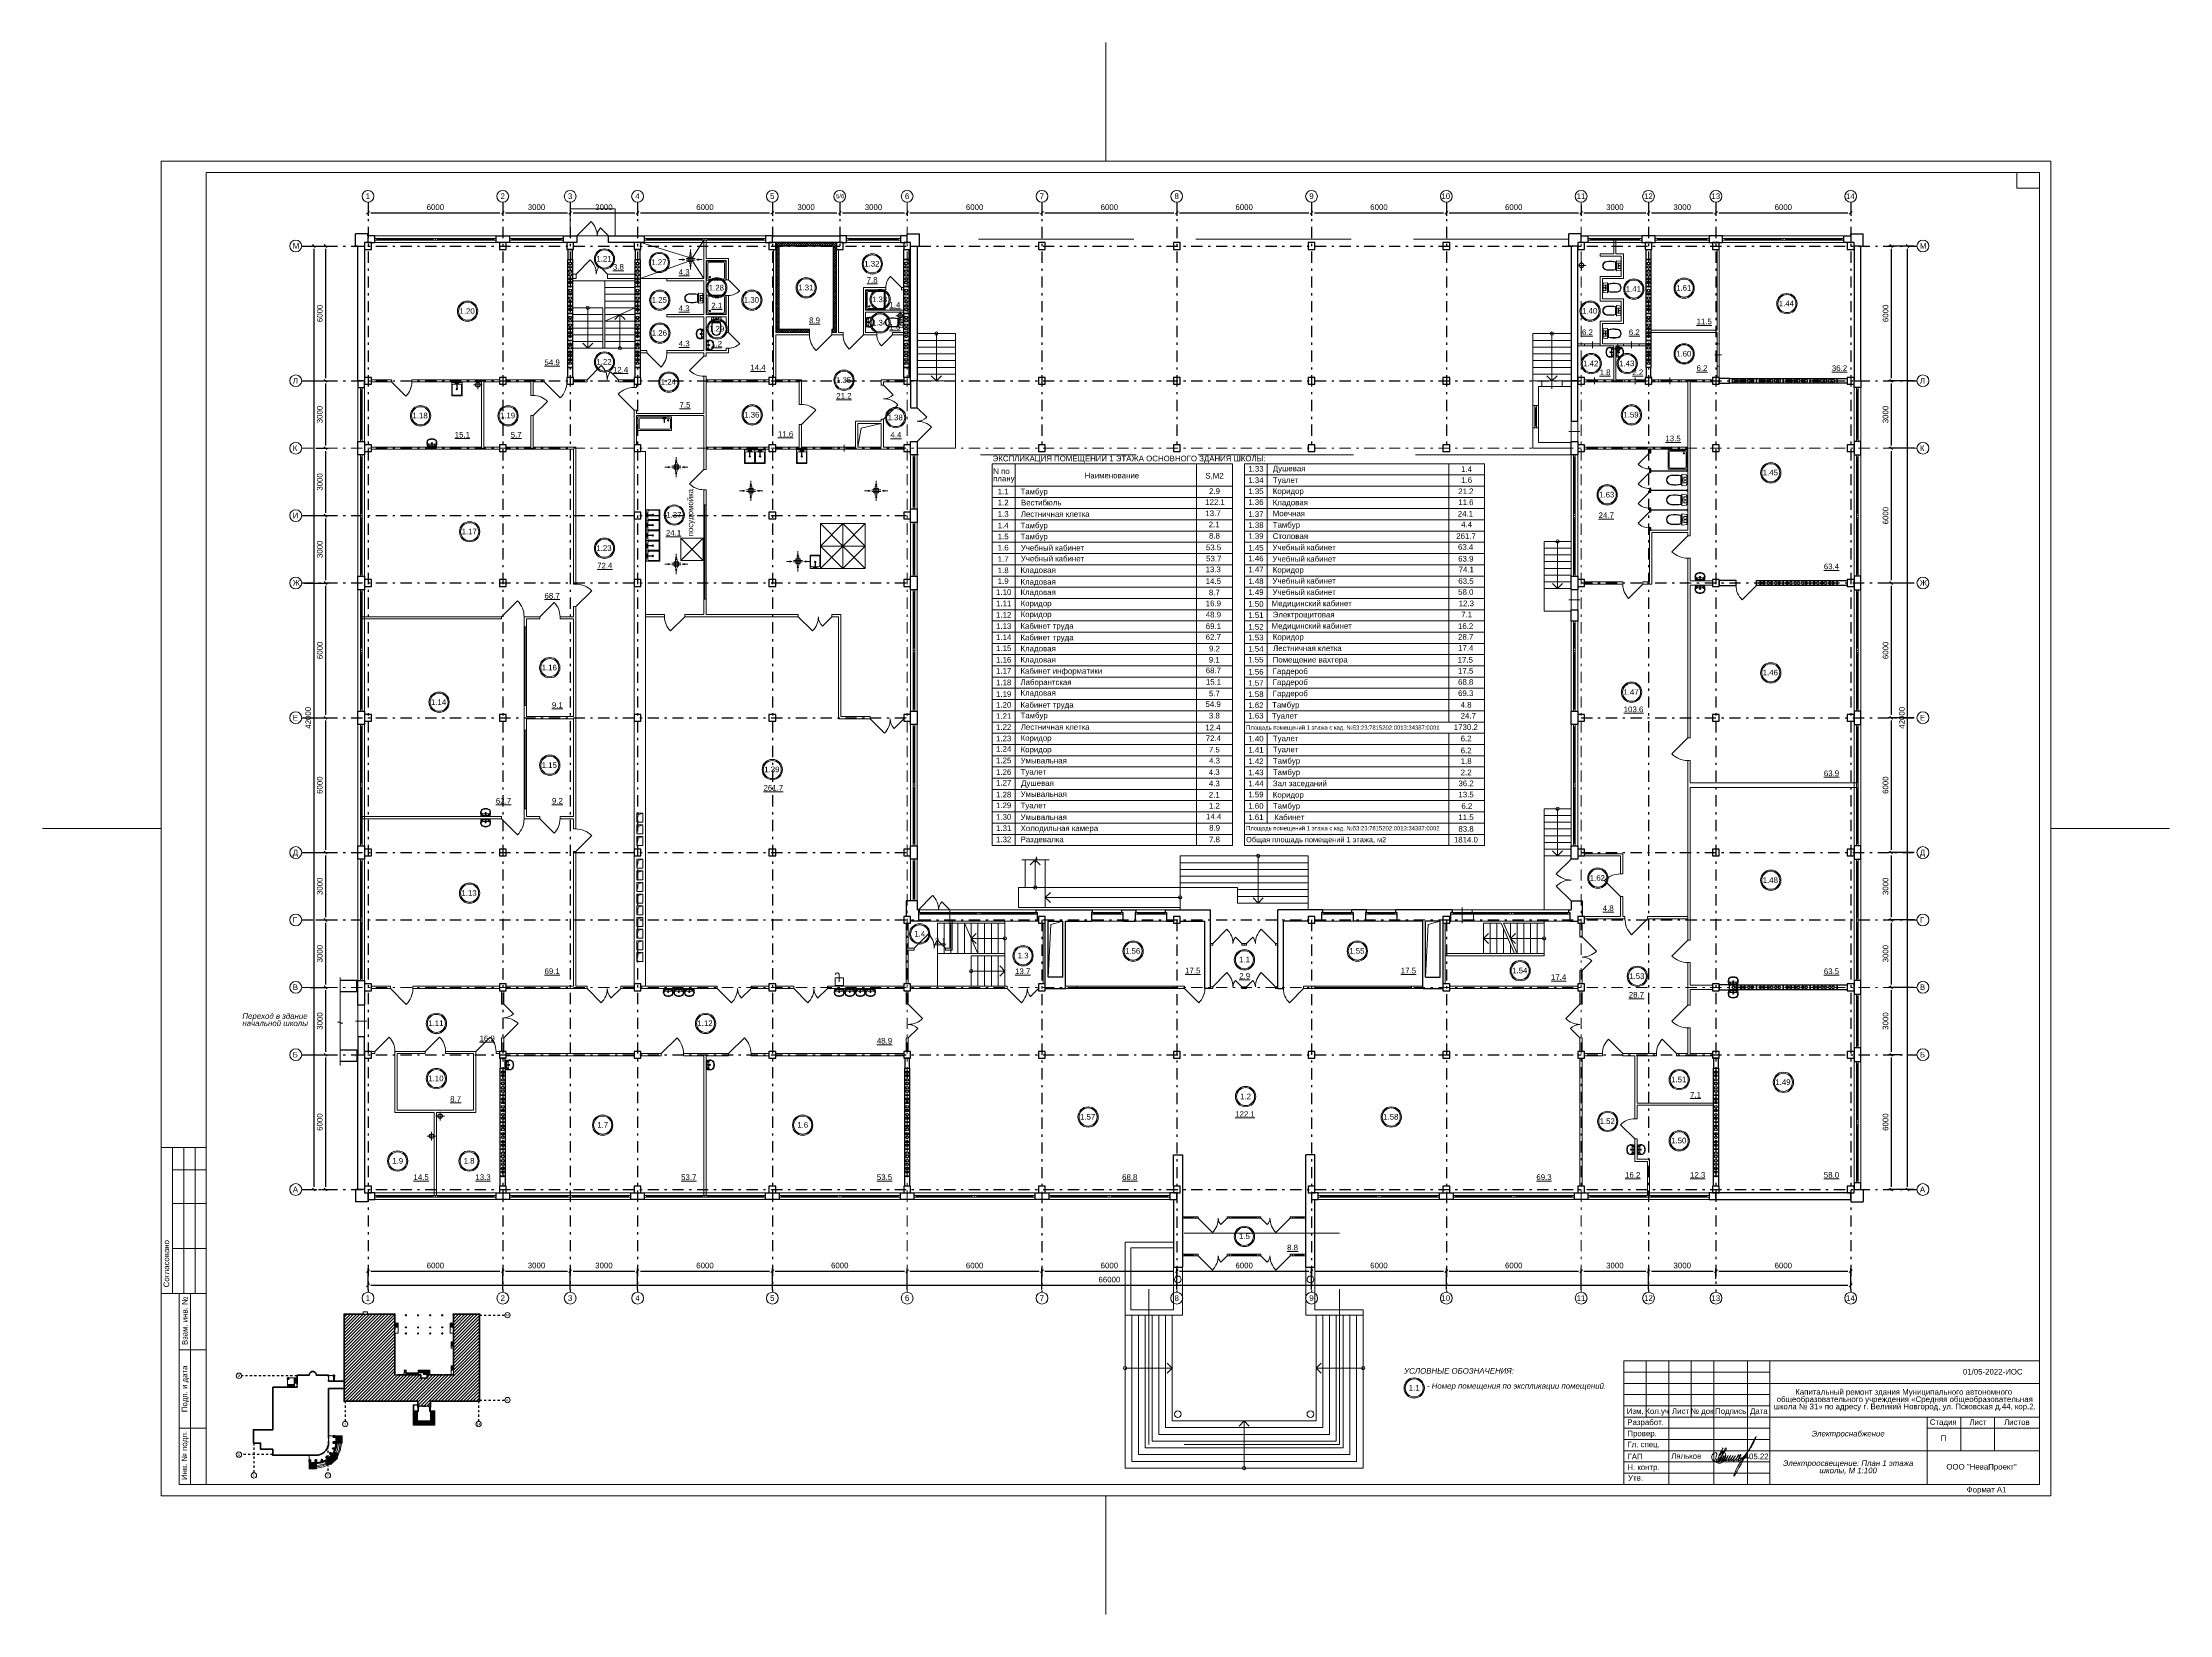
# Model space of a CAD drawing. Header units: metres. Extents: x -306 to 273, y -329 to 512.
# Drawn here: x -18.3 to 76.4, y 284.1 to 354.1 of the extents above; entities that cross this region are included whole.
import ezdxf
from ezdxf.enums import TextEntityAlignment as Align

# ---------------------------------------------------------------- set-up
doc = ezdxf.new("R2010")
doc.units = ezdxf.units.M
doc.header["$MEASUREMENT"] = 0
for name, pattern in [('( Dashdot )', [1.001, 0.5, -0.25, 0.001, -0.25]), ('DGN Style 3', [9.681301, 6.915215, -2.766086]), ('DGN Style 4', [17.066964, 8.528152, -4.264076, 0.01066, -4.264076])]:
    doc.linetypes.add(name, pattern=pattern)
doc.layers.get('DEFPOINTS').update_dxf_attribs({"lineweight": 0})
doc.layers.add('Level 50', color=7, linetype='Continuous', lineweight=0)
doc.layers.add('Level 63', color=7, linetype='Continuous', lineweight=0)
doc.styles.add('Arial', font='ariali.ttf')
doc.styles.add('GOST 2.304', font='cs_gost2304.shx')
doc.styles.add('Standard_0', font='arial.ttf')
doc.styles.add('Style-Arial', font='arial.ttf')
doc.styles.add('Style-Arial IF', font='ariali.ttf')
doc.dimstyles.get("Standard").update_dxf_attribs({"dimtxt": 0.00018, "dimasz": 0.00018, "dimexe": 0.0002, "dimexo": 0.0625, "dimgap": 9e-05, "dimtad": 0, "dimtih": 1, "dimtoh": 1, "dimdec": 4, "dimlfac": 1000, "dimzin": 0, "dimdsep": 46, "dimtxsty": 'Standard_0', "dimcen": 9e-05, "dimadec": 0, "dimazin": 0, "dimtfac": 1, "dimtdec": 4, "dimtofl": 0, "dimtmove": 0, "dimatfit": 0, "dimfxl": 0.01, "dimfxlon": 1, "dimtolj": 1, "dimtzin": 0, "dimarcsym": 0})

# ---------------------------------------------------------------- blocks, each defined once
blk = doc.blocks.new('*U1655')
at = {"color": 7, "linetype": 'Continuous', "lineweight": 30, "flags": 128}
blk.add_lwpolyline([(-0.11, -0.6), (-0.11, 0.6), (0.11, 0.6), (0.11, -0.6), (-0.11, -0.6)], close=True, dxfattribs=at)
at = {"color": 7, "linetype": 'Continuous', "lineweight": 30}
for centre in [(0, 0.421), (0, 0.268), (0, 0.077), (0, -0.077), (0, -0.268), (0, -0.421)]:
    blk.add_circle(centre, 0.06, dxfattribs=at)
blk = doc.blocks.new('*U1656')
at = {"color": 7, "linetype": 'Continuous', "lineweight": 0}
blk.add_line((1.25, 0), (-1.25, 0), dxfattribs=at)
at = {"color": 7, "linetype": 'Continuous', "lineweight": 13, "flags": 128}
for points in [[(-1.35, 0.035), (-1.25, 0.035), (-1.25, -0.035), (-1.35, -0.035), (-1.35, 0.035)], [(1.25, 0.035), (1.35, 0.035), (1.35, -0.035), (1.25, -0.035), (1.25, 0.035)]]:
    blk.add_lwpolyline(points, close=True, dxfattribs=at)
at = {"color": 7, "linetype": 'Continuous', "lineweight": 0, "flags": 128}
blk.add_lwpolyline([(-1.25, 0.035), (1.25, 0.035), (1.25, -0.035), (-1.25, -0.035), (-1.25, 0.035)], close=True, dxfattribs=at)
blk = doc.blocks.new('*U1657')
at = {"color": 7, "linetype": 'Continuous', "lineweight": 0}
blk.add_line((1.25, 0.001), (-1.25, -0.001), dxfattribs=at)
at = {"color": 7, "linetype": 'Continuous', "lineweight": 13, "flags": 128}
for points in [[(-1.35, 0.034), (-1.25, 0.034), (-1.25, -0.036), (-1.35, -0.036), (-1.35, 0.034)], [(1.25, 0.036), (1.35, 0.036), (1.35, -0.034), (1.25, -0.034), (1.25, 0.036)]]:
    blk.add_lwpolyline(points, close=True, dxfattribs=at)
at = {"color": 7, "linetype": 'Continuous', "lineweight": 0, "flags": 128}
blk.add_lwpolyline([(-1.25, 0.034), (1.25, 0.036), (1.25, -0.034), (-1.25, -0.036), (-1.25, 0.034)], close=True, dxfattribs=at)
blk = doc.blocks.new('*U1658')
at = {"color": 7, "linetype": 'Continuous', "lineweight": 0}
blk.add_line((-1.1, 0), (1.1, 0), dxfattribs=at)
at = {"color": 7, "linetype": 'Continuous', "lineweight": 13, "flags": 128}
for points in [[(-1.1, -0.035), (-1.2, -0.035), (-1.2, 0.035), (-1.1, 0.035), (-1.1, -0.035)], [(1.2, -0.035), (1.1, -0.035), (1.1, 0.035), (1.2, 0.035), (1.2, -0.035)]]:
    blk.add_lwpolyline(points, close=True, dxfattribs=at)
at = {"color": 7, "linetype": 'Continuous', "lineweight": 0, "flags": 128}
blk.add_lwpolyline([(-1.1, 0.035), (1.1, 0.035), (1.1, -0.035), (-1.1, -0.035), (-1.1, 0.035)], close=True, dxfattribs=at)
blk = doc.blocks.new('*U1659')
at = {"color": 7, "linetype": 'Continuous', "lineweight": 0}
for p in [(-0.227, 0.114), (0.227, 0.114)]:
    blk.add_line(p, (0, -0.114), dxfattribs=at)
blk = doc.blocks.new('*U1772')
at = {"color": 7, "linetype": 'Continuous', "lineweight": 13}
for radius in [0.452, 0.402]:
    blk.add_circle((0, 0), radius, dxfattribs=at)
at = {"color": 7, "linetype": 'Continuous', "lineweight": 13, "style": 'Style-Arial'}
blk.add_text('1.7', height=0.25, dxfattribs=at).set_placement((-0.242, 0.133), align=Align.TOP_LEFT)
blk = doc.blocks.new('*U1773')
at = {"color": 7, "linetype": 'Continuous', "lineweight": 13}
for radius in [0.452, 0.402]:
    blk.add_circle((0, 0), radius, dxfattribs=at)
at = {"color": 7, "linetype": 'Continuous', "lineweight": 13, "style": 'Style-Arial'}
blk.add_text('1.6', height=0.25, dxfattribs=at).set_placement((-0.242, 0.133), align=Align.TOP_LEFT)
blk = doc.blocks.new('*U1774')
at = {"color": 7, "linetype": 'Continuous', "lineweight": 13}
for radius in [0.452, 0.402]:
    blk.add_circle((0, 0), radius, dxfattribs=at)
at = {"color": 7, "linetype": 'Continuous', "lineweight": 13, "style": 'Style-Arial'}
blk.add_text('1.8', height=0.25, dxfattribs=at).set_placement((-0.242, 0.133), align=Align.TOP_LEFT)
blk = doc.blocks.new('*U1775')
at = {"color": 7, "linetype": 'Continuous', "lineweight": 13}
for radius in [0.452, 0.402]:
    blk.add_circle((0, 0), radius, dxfattribs=at)
at = {"color": 7, "linetype": 'Continuous', "lineweight": 13, "style": 'Style-Arial'}
blk.add_text('1.9', height=0.25, dxfattribs=at).set_placement((-0.242, 0.133), align=Align.TOP_LEFT)
blk = doc.blocks.new('*U1776')
at = {"color": 7, "linetype": 'Continuous', "lineweight": 13}
for radius in [0.452, 0.402]:
    blk.add_circle((0, 0), radius, dxfattribs=at)
at = {"color": 7, "linetype": 'Continuous', "lineweight": 13, "style": 'Style-Arial'}
blk.add_text('1.10', height=0.25, dxfattribs=at).set_placement((-0.361, 0.133), align=Align.TOP_LEFT)
blk = doc.blocks.new('*U1777')
at = {"color": 7, "linetype": 'Continuous', "lineweight": 13}
for radius in [0.452, 0.402]:
    blk.add_circle((0, 0), radius, dxfattribs=at)
at = {"color": 7, "linetype": 'Continuous', "lineweight": 13, "style": 'Style-Arial'}
blk.add_text('1.11', height=0.25, dxfattribs=at).set_placement((-0.361, 0.133), align=Align.TOP_LEFT)
blk = doc.blocks.new('*U1778')
at = {"color": 7, "linetype": 'Continuous', "lineweight": 13}
for radius in [0.452, 0.402]:
    blk.add_circle((0, 0), radius, dxfattribs=at)
at = {"color": 7, "linetype": 'Continuous', "lineweight": 13, "style": 'Style-Arial'}
blk.add_text('1.12', height=0.25, dxfattribs=at).set_placement((-0.361, 0.133), align=Align.TOP_LEFT)
blk = doc.blocks.new('*U1779')
at = {"color": 7, "linetype": 'Continuous', "lineweight": 13}
for radius in [0.452, 0.402]:
    blk.add_circle((0, 0), radius, dxfattribs=at)
at = {"color": 7, "linetype": 'Continuous', "lineweight": 13, "style": 'Style-Arial'}
blk.add_text('1.13', height=0.25, dxfattribs=at).set_placement((-0.361, 0.133), align=Align.TOP_LEFT)
blk = doc.blocks.new('*U1780')
at = {"color": 7, "linetype": 'Continuous', "lineweight": 13}
for radius in [0.452, 0.402]:
    blk.add_circle((0, 0), radius, dxfattribs=at)
at = {"color": 7, "linetype": 'Continuous', "lineweight": 13, "style": 'Style-Arial'}
blk.add_text('1.14', height=0.25, dxfattribs=at).set_placement((-0.361, 0.133), align=Align.TOP_LEFT)
blk = doc.blocks.new('*U1781')
at = {"color": 7, "linetype": 'Continuous', "lineweight": 13}
for radius in [0.452, 0.402]:
    blk.add_circle((0, 0), radius, dxfattribs=at)
at = {"color": 7, "linetype": 'Continuous', "lineweight": 13, "style": 'Style-Arial'}
blk.add_text('1.16', height=0.25, dxfattribs=at).set_placement((-0.361, 0.133), align=Align.TOP_LEFT)
blk = doc.blocks.new('*U1782')
at = {"color": 7, "linetype": 'Continuous', "lineweight": 13}
for radius in [0.452, 0.402]:
    blk.add_circle((0, 0), radius, dxfattribs=at)
at = {"color": 7, "linetype": 'Continuous', "lineweight": 13, "style": 'Style-Arial'}
blk.add_text('1.15', height=0.25, dxfattribs=at).set_placement((-0.361, 0.133), align=Align.TOP_LEFT)
blk = doc.blocks.new('*U1783')
at = {"color": 7, "linetype": 'Continuous', "lineweight": 13}
for radius in [0.452, 0.402]:
    blk.add_circle((0, 0), radius, dxfattribs=at)
at = {"color": 7, "linetype": 'Continuous', "lineweight": 13, "style": 'Style-Arial'}
blk.add_text('1.17', height=0.25, dxfattribs=at).set_placement((-0.361, 0.133), align=Align.TOP_LEFT)
blk = doc.blocks.new('*U1784')
at = {"color": 7, "linetype": 'Continuous', "lineweight": 13}
for radius in [0.452, 0.402]:
    blk.add_circle((0, 0), radius, dxfattribs=at)
at = {"color": 7, "linetype": 'Continuous', "lineweight": 13, "style": 'Style-Arial'}
blk.add_text('1.18', height=0.25, dxfattribs=at).set_placement((-0.361, 0.133), align=Align.TOP_LEFT)
blk = doc.blocks.new('*U1785')
at = {"color": 7, "linetype": 'Continuous', "lineweight": 13}
for radius in [0.452, 0.402]:
    blk.add_circle((0, 0), radius, dxfattribs=at)
at = {"color": 7, "linetype": 'Continuous', "lineweight": 13, "style": 'Style-Arial'}
blk.add_text('1.19', height=0.25, dxfattribs=at).set_placement((-0.361, 0.133), align=Align.TOP_LEFT)
blk = doc.blocks.new('*U1660')
at = {"color": 7, "linetype": 'Continuous', "lineweight": 13}
for p, q in [((-0.13, 0.2), (0.13, 0.2)), ((-0.13, 0.2), (-0.13, -0.2)), ((0.13, 0.2), (0.13, -0.2)), ((-0.13, -0.2), (0.13, -0.2))]:
    blk.add_line(p, q, dxfattribs=at)
at = {"color": 7, "linetype": 'Continuous', "lineweight": 13, "flags": 128}
blk.add_lwpolyline([(0.13, 0.2), (-0.076, 0.136), (-0.13, -0.2)], dxfattribs=at)
blk = doc.blocks.new('ун2')
at = {"color": 252, "lineweight": 13}
for p, q in [((-0.131, -0.114), (-0.131, 0.006)), ((0.131, -0.114), (0.131, 0.006)), ((-0.25, -0.194), (-0.229, -0.012)), ((0, -0.266), (-0.184, -0.266)), ((0, -0.235), (-0.168, -0.235)), ((0, -0.235), (0.168, -0.235)), ((0, -0.266), (0.184, -0.266)), ((0.25, -0.194), (0.229, -0.012))]:
    blk.add_line(p, q, dxfattribs=at)
blk.add_circle((0, -0.058), 0.0157, dxfattribs=at)
for centre, radius, start, end in [((-0.225, 0.014), 0.0259, 262.0147, 1.51374), ((0, 1.373), 1.373, 261.64309, 278.35691), ((0.225, 0.014), 0.0258, 178.15722, 278.10583), ((-0.226, -0.192), 0.0242, 185.31258, 270.53981), ((0, -1.267), 1.076, 77.87213, 102.12787), ((1.292, -0.524), 1.518, 168.83269, 186.96543), ((-0.169, -0.152), 0.0829, 229.70339, 270.78947), ((0, -0.679), 0.217, 187.75388, 269.90836), ((1.29, -0.524), 1.497, 170.08704, 187.07493), ((0, -0.679), 0.198, 188.52492, 269.90836), ((-0.115, -0.115), 0.0166, 175.29979, 270.08797), ((0, -0.594), 0.477, 76.0614, 103.9386), ((0, -0.679), 0.198, 270.09164, 351.47508), ((0, -0.679), 0.217, 270.09164, 352.24612), ((0.115, -0.115), 0.0166, 269.91203, 4.70021), ((0.169, -0.152), 0.0829, 269.21053, 310.29661), ((-1.29, -0.524), 1.497, 352.92507, 9.91296), ((-1.292, -0.524), 1.518, 353.03457, 11.16731), ((0.226, -0.192), 0.0242, 269.46019, 354.68742)]:
    blk.add_arc(centre, radius, start, end, dxfattribs=at)
blk = doc.blocks.new('ум9')
at = {"color": 252, "lineweight": 13}
for p, q in [((0.32, 0), (-0.32, 0)), ((-0.24, -0.06), (-0.19, -0.14)), ((0.23, -0.04), (-0.23, -0.04)), ((0.18, -0.16), (-0.17, -0.16)), ((0.05, -0.23), (-0.05, -0.23)), ((0.04, -0.08), (-0.04, -0.08)), ((0, -0.11), (0, -0.04)), ((0, -0.19), (0, -0.28)), ((0.24, -0.06), (0.19, -0.14))]:
    blk.add_line(p, q, dxfattribs=at)
for centre, radius in [((0, -0.23), 0.0351), ((0, -0.08), 0.0221), ((0, -0.23), 0.0221)]:
    blk.add_circle(centre, radius, dxfattribs=at)
for centre, radius, start, end in [((1.16, -0.33), 1.52, 167.3206, 178.6525), ((-0.13, -0.3), 0.22, 178.312, 234.1043), ((-0.35, -0.3), 0.00065, 358.312, 358.6525), ((0.09, -0.27), 0.429, 154.5977, 180.3349), ((-0.32, 0), 0.00065, 90, 167.3206), ((-0.14, -0.3), 0.18, 141.0504, 245.2718), ((-0.23, -0.12), 0.078, 90, 154.5977), ((-0.14, -0.3), 0.193, 141.0504, 147.7493), ((-0.18, -0.3), 0.159, 98.7111, 129.9424), ((-0.18, -0.3), 0.146, 86.1548, 129.9424), ((-0.04, -0.09), 0.452, 239.6448, 267.5368), ((-0.04, -0.09), 0.413, 244.8898, 267.5368), ((0, 0.1), 0.611, 265.1692, 274.8308), ((0, 0.1), 0.65, 265.1692, 274.8308), ((0.04, -0.09), 0.413, 272.4632, 300.3552), ((0.04, -0.09), 0.452, 272.4632, 300.3552), ((0.18, -0.3), 0.146, 50.0576, 93.8452), ((0.18, -0.3), 0.159, 50.0576, 81.2889), ((0.14, -0.3), 0.18, 294.7282, 38.9496), ((0.23, -0.12), 0.078, 25.4023, 90), ((0.13, -0.3), 0.22, 305.8957, 1.688), ((0.14, -0.3), 0.193, 32.2507, 38.9496), ((-0.09, -0.27), 0.429, 359.6651, 25.4023), ((-1.16, -0.33), 1.52, 1.3475, 12.6794), ((0.32, 0), 0.00065, 12.6794, 90), ((0.35, -0.3), 0.00065, 181.3475, 181.688)]:
    blk.add_arc(centre, radius, start, end, dxfattribs=at)
blk = doc.blocks.new('*U1690')
at = {"color": 252, "lineweight": 13}
for p, q in [((-0.318, -0.281), (-0.243, -0.281)), ((-0.281, -0.243), (-0.281, -0.318))]:
    blk.add_line(p, q, dxfattribs=at)
at = {"color": 252, "linetype": 'Continuous', "lineweight": 13, "flags": 128}
blk.add_lwpolyline([(-0.425, 0.425), (-0.425, -0.425), (0.425, -0.425), (0.425, 0.425), (-0.425, 0.425)], close=True, dxfattribs=at)
for points in [[(-0.375, 0.325), (-0.375, -0.325)], [(0.325, 0.375), (-0.325, 0.375)], [(0.375, -0.325), (0.375, 0.325)], [(-0.325, -0.375), (0.325, -0.375)]]:
    blk.add_lwpolyline(points, dxfattribs=at)
at = {"color": 252, "lineweight": 13}
for radius in [0.0291, 0.0183]:
    blk.add_circle((-0.281, -0.281), radius, dxfattribs=at)
at = {"color": 252, "linetype": 'Continuous', "lineweight": 13, "extrusion": (0, 0, -1)}
for centre, start, end in [((0.325, 0.325), 0, 90), ((-0.325, 0.325), 90, 180), ((0.325, -0.325), 270, 0), ((-0.325, -0.325), 180, 270)]:
    blk.add_arc(centre, 0.05, start, end, dxfattribs=at)
blk = doc.blocks.new('*U1753')
at = {"color": 7, "linetype": 'Continuous', "lineweight": 13}
for radius in [0.452, 0.402]:
    blk.add_circle((0, 0), radius, dxfattribs=at)
at = {"color": 7, "linetype": 'Continuous', "lineweight": 13, "style": 'Style-Arial'}
blk.add_text('1.20', height=0.25, dxfattribs=at).set_placement((-0.361, 0.133), align=Align.TOP_LEFT)
blk = doc.blocks.new('*U1754')
at = {"color": 7, "linetype": 'Continuous', "lineweight": 13}
for radius in [0.452, 0.402]:
    blk.add_circle((0, 0), radius, dxfattribs=at)
at = {"color": 7, "linetype": 'Continuous', "lineweight": 13, "style": 'Style-Arial'}
blk.add_text('1.23', height=0.25, dxfattribs=at).set_placement((-0.361, 0.133), align=Align.TOP_LEFT)
blk = doc.blocks.new('*U1755')
at = {"color": 7, "linetype": 'Continuous', "lineweight": 13}
for radius in [0.452, 0.402]:
    blk.add_circle((0, 0), radius, dxfattribs=at)
at = {"color": 7, "linetype": 'Continuous', "lineweight": 13, "style": 'Style-Arial'}
blk.add_text('1.22', height=0.25, dxfattribs=at).set_placement((-0.361, 0.133), align=Align.TOP_LEFT)
blk = doc.blocks.new('*U1756')
at = {"color": 7, "linetype": 'Continuous', "lineweight": 13}
for radius in [0.452, 0.402]:
    blk.add_circle((0, 0), radius, dxfattribs=at)
at = {"color": 7, "linetype": 'Continuous', "lineweight": 13, "style": 'Style-Arial'}
blk.add_text('1.27', height=0.25, dxfattribs=at).set_placement((-0.361, 0.133), align=Align.TOP_LEFT)
blk = doc.blocks.new('*U1757')
at = {"color": 7, "linetype": 'Continuous', "lineweight": 13}
for radius in [0.452, 0.402]:
    blk.add_circle((0, 0), radius, dxfattribs=at)
at = {"color": 7, "linetype": 'Continuous', "lineweight": 13, "style": 'Style-Arial'}
blk.add_text('1.28', height=0.25, dxfattribs=at).set_placement((-0.361, 0.133), align=Align.TOP_LEFT)
blk = doc.blocks.new('*U1758')
at = {"color": 7, "linetype": 'Continuous', "lineweight": 13}
for radius in [0.452, 0.402]:
    blk.add_circle((0, 0), radius, dxfattribs=at)
at = {"color": 7, "linetype": 'Continuous', "lineweight": 13, "style": 'Style-Arial'}
blk.add_text('1.26', height=0.25, dxfattribs=at).set_placement((-0.361, 0.133), align=Align.TOP_LEFT)
blk = doc.blocks.new('*U1759')
at = {"color": 7, "linetype": 'Continuous', "lineweight": 13}
for radius in [0.452, 0.402]:
    blk.add_circle((0, 0), radius, dxfattribs=at)
at = {"color": 7, "linetype": 'Continuous', "lineweight": 13, "style": 'Style-Arial'}
blk.add_text('1.29', height=0.25, dxfattribs=at).set_placement((-0.361, 0.133), align=Align.TOP_LEFT)
blk = doc.blocks.new('*U1760')
at = {"color": 7, "linetype": 'Continuous', "lineweight": 13}
for radius in [0.452, 0.402]:
    blk.add_circle((0, 0), radius, dxfattribs=at)
at = {"color": 7, "linetype": 'Continuous', "lineweight": 13, "style": 'Style-Arial'}
blk.add_text('1.25', height=0.25, dxfattribs=at).set_placement((-0.361, 0.133), align=Align.TOP_LEFT)
blk = doc.blocks.new('*U1761')
at = {"color": 7, "linetype": 'Continuous', "lineweight": 13}
for radius in [0.452, 0.402]:
    blk.add_circle((0, 0), radius, dxfattribs=at)
at = {"color": 7, "linetype": 'Continuous', "lineweight": 13, "style": 'Style-Arial'}
blk.add_text('1.30', height=0.25, dxfattribs=at).set_placement((-0.361, 0.133), align=Align.TOP_LEFT)
blk = doc.blocks.new('*U1762')
at = {"color": 7, "linetype": 'Continuous', "lineweight": 13}
for radius in [0.452, 0.402]:
    blk.add_circle((0, 0), radius, dxfattribs=at)
at = {"color": 7, "linetype": 'Continuous', "lineweight": 13, "style": 'Style-Arial'}
blk.add_text('1.24', height=0.25, dxfattribs=at).set_placement((-0.361, 0.133), align=Align.TOP_LEFT)
blk = doc.blocks.new('*U1763')
at = {"color": 7, "linetype": 'Continuous', "lineweight": 13}
for radius in [0.452, 0.402]:
    blk.add_circle((0, 0), radius, dxfattribs=at)
at = {"color": 7, "linetype": 'Continuous', "lineweight": 13, "style": 'Style-Arial'}
blk.add_text('1.36', height=0.25, dxfattribs=at).set_placement((-0.361, 0.133), align=Align.TOP_LEFT)
blk = doc.blocks.new('*U1764')
at = {"color": 7, "linetype": 'Continuous', "lineweight": 13}
for radius in [0.452, 0.402]:
    blk.add_circle((0, 0), radius, dxfattribs=at)
at = {"color": 7, "linetype": 'Continuous', "lineweight": 13, "style": 'Style-Arial'}
blk.add_text('1.37', height=0.25, dxfattribs=at).set_placement((-0.361, 0.133), align=Align.TOP_LEFT)
blk = doc.blocks.new('*U1765')
at = {"color": 7, "linetype": 'Continuous', "lineweight": 13}
for radius in [0.452, 0.402]:
    blk.add_circle((0, 0), radius, dxfattribs=at)
at = {"color": 7, "linetype": 'Continuous', "lineweight": 13, "style": 'Style-Arial'}
blk.add_text('1.35', height=0.25, dxfattribs=at).set_placement((-0.361, 0.133), align=Align.TOP_LEFT)
blk = doc.blocks.new('*U1766')
at = {"color": 7, "linetype": 'Continuous', "lineweight": 13}
for radius in [0.452, 0.402]:
    blk.add_circle((0, 0), radius, dxfattribs=at)
at = {"color": 7, "linetype": 'Continuous', "lineweight": 13, "style": 'Style-Arial'}
blk.add_text('1.38', height=0.25, dxfattribs=at).set_placement((-0.361, 0.133), align=Align.TOP_LEFT)
blk = doc.blocks.new('*U1767')
at = {"color": 7, "linetype": 'Continuous', "lineweight": 13}
for radius in [0.452, 0.402]:
    blk.add_circle((0, 0), radius, dxfattribs=at)
at = {"color": 7, "linetype": 'Continuous', "lineweight": 13, "style": 'Style-Arial'}
blk.add_text('1.31', height=0.25, dxfattribs=at).set_placement((-0.361, 0.133), align=Align.TOP_LEFT)
blk = doc.blocks.new('*U1768')
at = {"color": 7, "linetype": 'Continuous', "lineweight": 13}
for radius in [0.452, 0.402]:
    blk.add_circle((0, 0), radius, dxfattribs=at)
at = {"color": 7, "linetype": 'Continuous', "lineweight": 13, "style": 'Style-Arial'}
blk.add_text('1.32', height=0.25, dxfattribs=at).set_placement((-0.361, 0.133), align=Align.TOP_LEFT)
blk = doc.blocks.new('*U1769')
at = {"color": 7, "linetype": 'Continuous', "lineweight": 13}
for radius in [0.452, 0.402]:
    blk.add_circle((0, 0), radius, dxfattribs=at)
at = {"color": 7, "linetype": 'Continuous', "lineweight": 13, "style": 'Style-Arial'}
blk.add_text('1.33', height=0.25, dxfattribs=at).set_placement((-0.361, 0.133), align=Align.TOP_LEFT)
blk = doc.blocks.new('*U1770')
at = {"color": 7, "linetype": 'Continuous', "lineweight": 13}
for radius in [0.452, 0.402]:
    blk.add_circle((0, 0), radius, dxfattribs=at)
at = {"color": 7, "linetype": 'Continuous', "lineweight": 13, "style": 'Style-Arial'}
blk.add_text('1.34', height=0.25, dxfattribs=at).set_placement((-0.361, 0.133), align=Align.TOP_LEFT)
blk = doc.blocks.new('*U1771')
at = {"color": 7, "linetype": 'Continuous', "lineweight": 13}
for radius in [0.452, 0.402]:
    blk.add_circle((0, 0), radius, dxfattribs=at)
at = {"color": 7, "linetype": 'Continuous', "lineweight": 13, "style": 'Style-Arial'}
blk.add_text('1.39', height=0.25, dxfattribs=at).set_placement((-0.361, 0.133), align=Align.TOP_LEFT)
blk = doc.blocks.new('*U1661')
at = {"color": 7, "linetype": 'Continuous', "lineweight": 30}
for p, q in [((0.275, 0.275), (-0.275, 0.275)), ((-0.275, -0.275), (-0.275, 0.275)), ((0.275, 0.175), (0.275, 0.275)), ((-0.175, -0.275), (-0.275, -0.275))]:
    blk.add_line(p, q, dxfattribs=at)
blk = doc.blocks.new('*U1740')
at = {"color": 7, "linetype": 'Continuous', "lineweight": 0}
blk.add_line((0, 0.15), (0, -0.15), dxfattribs=at)
at = {"color": 7, "linetype": 'Continuous', "lineweight": 0, "flags": 128}
blk.add_lwpolyline([(-0.5, 0.05), (0.5, 0.05), (0.5, -0.05), (-0.5, -0.05), (-0.5, 0.05)], close=True, dxfattribs=at)
blk = doc.blocks.new('*U1691')
at = {"color": 7, "linetype": 'Continuous', "lineweight": 0}
blk.add_line((0, 0.15), (0, -0.15), dxfattribs=at)
at = {"color": 7, "linetype": 'Continuous', "lineweight": 0, "flags": 128}
blk.add_lwpolyline([(-0.45, 0.05), (0.45, 0.05), (0.45, -0.05), (-0.45, -0.05), (-0.45, 0.05)], close=True, dxfattribs=at)
blk = doc.blocks.new('*U1692')
at = {"color": 7, "linetype": 'Continuous', "lineweight": 13}
for radius in [0.452, 0.402]:
    blk.add_circle((0, 0), radius, dxfattribs=at)
at = {"color": 7, "linetype": 'Continuous', "lineweight": 13, "style": 'Style-Arial'}
blk.add_text('1.44', height=0.25, dxfattribs=at).set_placement((-0.361, 0.133), align=Align.TOP_LEFT)
blk = doc.blocks.new('*U1693')
at = {"color": 7, "linetype": 'Continuous', "lineweight": 13}
for radius in [0.452, 0.402]:
    blk.add_circle((0, 0), radius, dxfattribs=at)
at = {"color": 7, "linetype": 'Continuous', "lineweight": 13, "style": 'Style-Arial'}
blk.add_text('1.41', height=0.25, dxfattribs=at).set_placement((-0.361, 0.133), align=Align.TOP_LEFT)
blk = doc.blocks.new('*U1694')
at = {"color": 7, "linetype": 'Continuous', "lineweight": 13}
for radius in [0.452, 0.402]:
    blk.add_circle((0, 0), radius, dxfattribs=at)
at = {"color": 7, "linetype": 'Continuous', "lineweight": 13, "style": 'Style-Arial'}
blk.add_text('1.40', height=0.25, dxfattribs=at).set_placement((-0.361, 0.133), align=Align.TOP_LEFT)
blk = doc.blocks.new('*U1695')
at = {"color": 7, "linetype": 'Continuous', "lineweight": 13}
for radius in [0.452, 0.402]:
    blk.add_circle((0, 0), radius, dxfattribs=at)
at = {"color": 7, "linetype": 'Continuous', "lineweight": 13, "style": 'Style-Arial'}
blk.add_text('1.43', height=0.25, dxfattribs=at).set_placement((-0.361, 0.133), align=Align.TOP_LEFT)
blk = doc.blocks.new('*U1696')
at = {"color": 7, "linetype": 'Continuous', "lineweight": 13}
for radius in [0.452, 0.402]:
    blk.add_circle((0, 0), radius, dxfattribs=at)
at = {"color": 7, "linetype": 'Continuous', "lineweight": 13, "style": 'Style-Arial'}
blk.add_text('1.42', height=0.25, dxfattribs=at).set_placement((-0.361, 0.133), align=Align.TOP_LEFT)
blk = doc.blocks.new('*U1697')
at = {"color": 7, "linetype": 'Continuous', "lineweight": 13}
for radius in [0.452, 0.402]:
    blk.add_circle((0, 0), radius, dxfattribs=at)
at = {"color": 7, "linetype": 'Continuous', "lineweight": 13, "style": 'Style-Arial'}
blk.add_text('1.45', height=0.25, dxfattribs=at).set_placement((-0.361, 0.133), align=Align.TOP_LEFT)
blk = doc.blocks.new('*U1698')
at = {"color": 7, "linetype": 'Continuous', "lineweight": 13}
for radius in [0.452, 0.402]:
    blk.add_circle((0, 0), radius, dxfattribs=at)
at = {"color": 7, "linetype": 'Continuous', "lineweight": 13, "style": 'Style-Arial'}
blk.add_text('1.46', height=0.25, dxfattribs=at).set_placement((-0.361, 0.133), align=Align.TOP_LEFT)
blk = doc.blocks.new('*U1699')
at = {"color": 7, "linetype": 'Continuous', "lineweight": 13}
for radius in [0.452, 0.402]:
    blk.add_circle((0, 0), radius, dxfattribs=at)
at = {"color": 7, "linetype": 'Continuous', "lineweight": 13, "style": 'Style-Arial'}
blk.add_text('1.48', height=0.25, dxfattribs=at).set_placement((-0.361, 0.133), align=Align.TOP_LEFT)
blk = doc.blocks.new('*U1700')
at = {"color": 7, "linetype": 'Continuous', "lineweight": 13}
for radius in [0.452, 0.402]:
    blk.add_circle((0, 0), radius, dxfattribs=at)
at = {"color": 7, "linetype": 'Continuous', "lineweight": 13, "style": 'Style-Arial'}
blk.add_text('1.47', height=0.25, dxfattribs=at).set_placement((-0.361, 0.133), align=Align.TOP_LEFT)
blk = doc.blocks.new('*U1701')
at = {"color": 7, "linetype": 'Continuous', "lineweight": 13}
for radius in [0.452, 0.402]:
    blk.add_circle((0, 0), radius, dxfattribs=at)
at = {"color": 7, "linetype": 'Continuous', "lineweight": 13, "style": 'Style-Arial'}
blk.add_text('1.49', height=0.25, dxfattribs=at).set_placement((-0.361, 0.133), align=Align.TOP_LEFT)
blk = doc.blocks.new('*U1702')
at = {"color": 7, "linetype": 'Continuous', "lineweight": 13}
for radius in [0.452, 0.402]:
    blk.add_circle((0, 0), radius, dxfattribs=at)
at = {"color": 7, "linetype": 'Continuous', "lineweight": 13, "style": 'Style-Arial'}
blk.add_text('1.50', height=0.25, dxfattribs=at).set_placement((-0.361, 0.133), align=Align.TOP_LEFT)
blk = doc.blocks.new('*U1703')
at = {"color": 7, "linetype": 'Continuous', "lineweight": 13}
for radius in [0.452, 0.402]:
    blk.add_circle((0, 0), radius, dxfattribs=at)
at = {"color": 7, "linetype": 'Continuous', "lineweight": 13, "style": 'Style-Arial'}
blk.add_text('1.51', height=0.25, dxfattribs=at).set_placement((-0.361, 0.133), align=Align.TOP_LEFT)
blk = doc.blocks.new('*U1704')
at = {"color": 7, "linetype": 'Continuous', "lineweight": 13}
for radius in [0.452, 0.402]:
    blk.add_circle((0, 0), radius, dxfattribs=at)
at = {"color": 7, "linetype": 'Continuous', "lineweight": 13, "style": 'Style-Arial'}
blk.add_text('1.52', height=0.25, dxfattribs=at).set_placement((-0.361, 0.133), align=Align.TOP_LEFT)
blk = doc.blocks.new('*U1705')
at = {"color": 7, "linetype": 'Continuous', "lineweight": 13}
for radius in [0.452, 0.402]:
    blk.add_circle((0, 0), radius, dxfattribs=at)
at = {"color": 7, "linetype": 'Continuous', "lineweight": 13, "style": 'Style-Arial'}
blk.add_text('1.53', height=0.25, dxfattribs=at).set_placement((-0.361, 0.133), align=Align.TOP_LEFT)
blk = doc.blocks.new('*U1662')
at = {"color": 7, "linetype": 'Continuous', "lineweight": 0}
for p, q in [((0, 29.7), (0, 34.987)), ((-42.05, 0), (-47.337, 0)), ((47.337, 0), (42.05, 0)), ((0, -34.987), (0, -29.7))]:
    blk.add_line(p, q, dxfattribs=at)
at = {"color": 7, "linetype": 'Continuous', "lineweight": 0, "flags": 128}
blk.add_lwpolyline([(42.05, 29.7), (42.05, -29.7), (-42.05, -29.7), (-42.05, 29.7), (42.05, 29.7)], close=True, dxfattribs=at)
at = {"layer": 'Level 50', "color": 7, "linetype": 'Continuous', "lineweight": 13}
for p, q in [((-40.05, 29.2), (-40.05, -29.2)), ((41.55, 29.2), (-40.05, 29.2)), ((40.55, 29.2), (40.55, 28.5)), ((40.55, 28.5), (41.55, 28.5)), ((41.55, 29.2), (41.55, -29.2)), ((41.55, -29.2), (-41.25, -29.2))]:
    blk.add_line(p, q, dxfattribs=at)
at = {"layer": 'Level 63', "color": 7, "linetype": 'Continuous', "lineweight": 13}
for p, q in [((-42.05, -14.2), (-40.05, -14.2)), ((-42.05, -14.2), (-42.05, -20.7)), ((-41.55, -14.2), (-41.55, -20.7)), ((-41.05, -14.2), (-41.05, -20.7)), ((-40.55, -14.2), (-40.55, -20.7)), ((-41.55, -15.2), (-40.05, -15.2)), ((-41.55, -16.7), (-40.05, -16.7)), ((-41.55, -18.7), (-40.05, -18.7)), ((-42.05, -20.7), (-40.05, -20.7)), ((-41.25, -20.7), (-40.05, -20.7)), ((-40.75, -29.2), (-40.75, -20.7)), ((-41.25, -23.2), (-40.05, -23.2)), ((23.05, -23.7), (41.55, -23.7)), ((23.05, -23.7), (23.05, -29.2)), ((24.05, -23.7), (24.05, -26.2)), ((25.05, -23.7), (25.05, -29.2)), ((26.05, -23.7), (26.05, -26.2)), ((27.05, -23.7), (27.05, -29.2)), ((28.55, -23.7), (28.55, -29.2)), ((29.55, -23.7), (29.55, -29.2)), ((29.55, -24.7), (41.55, -24.7)), ((23.05, -25.7), (29.55, -25.7)), ((23.05, -26.2), (29.55, -26.2)), ((29.55, -26.2), (41.55, -26.2)), ((-41.25, -26.7), (-40.05, -26.7)), ((36.55, -26.7), (41.55, -26.7)), ((29.55, -27.7), (41.55, -27.7))]:
    blk.add_line(p, q, dxfattribs=at)
at = {"layer": 'Level 63', "color": 7, "linetype": 'Continuous', "lineweight": 0}
for p, q in [((23.05, -24.2), (29.55, -24.2)), ((23.05, -24.7), (29.55, -24.7)), ((23.05, -25.2), (29.55, -25.2)), ((23.05, -26.7), (29.55, -26.7)), ((23.05, -27.2), (29.55, -27.2)), ((23.05, -27.7), (29.55, -27.7)), ((23.05, -28.2), (29.55, -28.2)), ((23.05, -28.7), (29.55, -28.7))]:
    blk.add_line(p, q, dxfattribs=at)
at = {"layer": 'Level 63', "color": 7, "linetype": 'Continuous', "lineweight": 13, "flags": 128}
for points in [[(-41.25, -29.2), (-41.25, -20.7)], [(36.55, -26.2), (36.55, -29.2)], [(38.05, -26.2), (38.05, -27.7)], [(39.55, -26.2), (39.55, -27.7)]]:
    blk.add_lwpolyline(points, dxfattribs=at)
at = {"layer": 'Level 63', "color": 7, "linetype": 'Continuous', "lineweight": 0, "style": 'Style-Arial'}
for s, p in [('Согласовано', (-41.826, -19.373)), ('Взам. инв. №', (-41.007, -21.916)), ('Подп. и дата', (-41.02, -24.945)), ('Инв. № подл.', (-41.025, -27.913))]:
    blk.add_text(s, height=0.25002, rotation=90, dxfattribs=at).set_placement(p, align=Align.MIDDLE_CENTER)
for s, p in [('Изм.', (23.557, -25.935)), ('Разработ.', (24.019, -26.431)), ('Кол.уч', (24.534, -25.935)), ('Лист', (25.573, -25.935)), ('№ док', (26.532, -25.935)), ('Подпись', (27.806, -25.935)), ('Дата', (29.061, -25.935)), ('Стадия', (37.268, -26.425)), ('Лист', (38.813, -26.425)), ('Листов', (40.546, -26.425)), ('Провер.', (23.864, -26.929)), ('Гл. спец.', (23.931, -27.416)), ('Н. контр.', (23.925, -28.435)), ('ГАП', (23.551, -27.957)), ('ООО "НеваПроект"', (38.973, -28.411)), ('Утв.', (23.57, -28.902)), ('Формат А1', (39.197, -29.431))]:
    blk.add_text(s, height=0.25, dxfattribs=at).set_placement(p, align=Align.MIDDLE_CENTER)
blk = doc.blocks.new('_Oblique-1')
at = {"color": 0, "linetype": 'ByBlock', "lineweight": -2}
blk.add_line((0.5, 0.5), (-0.5, -0.5), dxfattribs=at)
blk = doc.blocks.new('*D2574')
at = {"color": 0, "linetype": 'Continuous', "lineweight": -2, "transparency": 16777216}
for p, q in [((-3.834, 298.561), (-3.834, 298.872)), ((-3.709, 298.747), (62.041, 298.747)), ((62.166, 298.561), (62.166, 298.872))]:
    blk.add_line(p, q, dxfattribs=at)
at = {"layer": 'DEFPOINTS', "color": 0, "linetype": 'Continuous', "lineweight": 0, "transparency": 16777216}
for p in [(-3.834, 298.436), (62.166, 298.747), (62.166, 298.436)]:
    blk.add_point(p, dxfattribs=at)
at = {"color": 0, "linetype": 'Continuous', "lineweight": -2, "transparency": 16777216, "xscale": 0.125, "yscale": 0.125, "zscale": 0.125, "rotation": 180}
blk.add_blockref('_Oblique-1', (-3.834, 298.747), dxfattribs=at)
at = {"color": 0, "linetype": 'Continuous', "lineweight": -2, "transparency": 16777216, "xscale": 0.125, "yscale": 0.125, "zscale": 0.125}
blk.add_blockref('_Oblique-1', (62.166, 298.747), dxfattribs=at)
at = {"color": 0, "linetype": 'Continuous', "lineweight": 0, "transparency": 16777216, "insert": (29.166, 299), "char_height": 0.25, "attachment_point": 5, "style": 'Style-Arial'}
blk.add_mtext('\\A1;66000', dxfattribs=at)
blk = doc.blocks.new('*D2575')
at = {"color": 0, "linetype": 'Continuous', "lineweight": -2, "transparency": 16777216}
for p, q in [((-6.66, 345.009), (-5.603, 345.009)), ((-5.728, 344.884), (-5.728, 339.134)), ((-6.66, 339.009), (-5.603, 339.009))]:
    blk.add_line(p, q, dxfattribs=at)
at = {"layer": 'DEFPOINTS', "color": 0, "linetype": 'Continuous', "lineweight": 0, "transparency": 16777216}
for p in [(-6.785, 345.009), (-6.785, 339.009), (-5.728, 339.009)]:
    blk.add_point(p, dxfattribs=at)
at = {"color": 0, "linetype": 'Continuous', "lineweight": -2, "transparency": 16777216, "xscale": 0.125, "yscale": 0.125, "zscale": 0.125}
for p, rotation in [((-5.728, 345.009), 90), ((-5.728, 339.009), 270)]:
    blk.add_blockref('_Oblique-1', p, dxfattribs=dict(at, rotation=rotation))
at = {"color": 0, "linetype": 'Continuous', "lineweight": 0, "transparency": 16777216, "insert": (-5.981, 342.009), "char_height": 0.25, "attachment_point": 5, "rotation": 90, "style": 'Style-Arial'}
blk.add_mtext('\\A1;6000', dxfattribs=at)
blk = doc.blocks.new('*D2576')
at = {"color": 0, "linetype": 'Continuous', "lineweight": -2, "transparency": 16777216}
for p, q in [((-6.66, 345.009), (-6.118, 345.009)), ((-6.243, 344.884), (-6.243, 303.134)), ((-6.66, 303.009), (-6.118, 303.009))]:
    blk.add_line(p, q, dxfattribs=at)
at = {"layer": 'DEFPOINTS', "color": 0, "linetype": 'Continuous', "lineweight": 0, "transparency": 16777216}
for p in [(-6.785, 345.009), (-6.785, 303.009), (-6.243, 303.009)]:
    blk.add_point(p, dxfattribs=at)
at = {"color": 0, "linetype": 'Continuous', "lineweight": -2, "transparency": 16777216, "xscale": 0.125, "yscale": 0.125, "zscale": 0.125}
for p, rotation in [((-6.243, 345.009), 90), ((-6.243, 303.009), 270)]:
    blk.add_blockref('_Oblique-1', p, dxfattribs=dict(at, rotation=rotation))
at = {"color": 0, "linetype": 'Continuous', "lineweight": 0, "transparency": 16777216, "insert": (-6.496, 324.009), "char_height": 0.25, "attachment_point": 5, "rotation": 90, "style": 'Style-Arial'}
blk.add_mtext('\\A1;42000', dxfattribs=at)
blk = doc.blocks.new('*D2577')
at = {"color": 0, "linetype": 'Continuous', "lineweight": -2, "transparency": 16777216}
for p, q in [((64.99, 345.009), (63.844, 345.009)), ((63.969, 344.884), (63.969, 339.134)), ((64.99, 339.009), (63.844, 339.009))]:
    blk.add_line(p, q, dxfattribs=at)
at = {"layer": 'DEFPOINTS', "color": 0, "linetype": 'Continuous', "lineweight": 0, "transparency": 16777216}
for p in [(65.115, 345.009), (63.969, 339.009), (65.115, 339.009)]:
    blk.add_point(p, dxfattribs=at)
at = {"color": 0, "linetype": 'Continuous', "lineweight": -2, "transparency": 16777216, "xscale": 0.125, "yscale": 0.125, "zscale": 0.125}
for p, rotation in [((63.969, 345.009), 90), ((63.969, 339.009), 270)]:
    blk.add_blockref('_Oblique-1', p, dxfattribs=dict(at, rotation=rotation))
at = {"color": 0, "linetype": 'Continuous', "lineweight": 0, "transparency": 16777216, "insert": (63.716, 342.009), "char_height": 0.25, "attachment_point": 5, "rotation": 90, "style": 'Style-Arial'}
blk.add_mtext('\\A1;6000', dxfattribs=at)
blk = doc.blocks.new('*D2578')
at = {"color": 0, "linetype": 'Continuous', "lineweight": -2, "transparency": 16777216}
for p, q in [((64.99, 345.009), (64.571, 345.009)), ((64.696, 303.134), (64.696, 344.884)), ((64.99, 303.009), (64.571, 303.009))]:
    blk.add_line(p, q, dxfattribs=at)
at = {"layer": 'DEFPOINTS', "color": 0, "linetype": 'Continuous', "lineweight": 0, "transparency": 16777216}
for p in [(64.696, 345.009), (65.115, 345.009), (65.115, 303.009)]:
    blk.add_point(p, dxfattribs=at)
at = {"color": 0, "linetype": 'Continuous', "lineweight": -2, "transparency": 16777216, "xscale": 0.125, "yscale": 0.125, "zscale": 0.125}
for p, rotation in [((64.696, 345.009), 90), ((64.696, 303.009), 270)]:
    blk.add_blockref('_Oblique-1', p, dxfattribs=dict(at, rotation=rotation))
at = {"color": 0, "linetype": 'Continuous', "lineweight": 0, "transparency": 16777216, "insert": (64.444, 324.009), "char_height": 0.25, "attachment_point": 5, "rotation": 90, "style": 'Style-Arial'}
blk.add_mtext('\\A1;42000', dxfattribs=at)
blk = doc.blocks.new('*D2579')
at = {"color": 0, "linetype": 'Continuous', "lineweight": -2, "transparency": 16777216}
for p, q in [((-3.834, 298.561), (-3.834, 299.499)), ((-3.709, 299.374), (2.041, 299.374)), ((2.166, 298.561), (2.166, 299.499))]:
    blk.add_line(p, q, dxfattribs=at)
at = {"layer": 'DEFPOINTS', "color": 0, "linetype": 'Continuous', "lineweight": 0, "transparency": 16777216}
for p in [(2.166, 299.374), (-3.834, 298.436), (2.166, 298.436)]:
    blk.add_point(p, dxfattribs=at)
at = {"color": 0, "linetype": 'Continuous', "lineweight": -2, "transparency": 16777216, "xscale": 0.125, "yscale": 0.125, "zscale": 0.125, "rotation": 180}
blk.add_blockref('_Oblique-1', (-3.834, 299.374), dxfattribs=at)
at = {"color": 0, "linetype": 'Continuous', "lineweight": -2, "transparency": 16777216, "xscale": 0.125, "yscale": 0.125, "zscale": 0.125}
blk.add_blockref('_Oblique-1', (2.166, 299.374), dxfattribs=at)
at = {"color": 0, "linetype": 'Continuous', "lineweight": 0, "transparency": 16777216, "insert": (-0.834, 299.627), "char_height": 0.25, "attachment_point": 5, "style": 'Style-Arial'}
blk.add_mtext('\\A1;6000', dxfattribs=at)
blk = doc.blocks.new('*D2580')
at = {"color": 0, "linetype": 'Continuous', "lineweight": -2, "transparency": 16777216}
for p, q in [((-3.834, 346.834), (-3.834, 346.361)), ((2.166, 346.834), (2.166, 346.361)), ((-3.709, 346.486), (2.041, 346.486))]:
    blk.add_line(p, q, dxfattribs=at)
at = {"layer": 'DEFPOINTS', "color": 0, "linetype": 'Continuous', "lineweight": 0, "transparency": 16777216}
for p in [(-3.834, 346.959), (2.166, 346.959), (2.166, 346.486)]:
    blk.add_point(p, dxfattribs=at)
at = {"color": 0, "linetype": 'Continuous', "lineweight": -2, "transparency": 16777216, "xscale": 0.125, "yscale": 0.125, "zscale": 0.125, "rotation": 180}
blk.add_blockref('_Oblique-1', (-3.834, 346.486), dxfattribs=at)
at = {"color": 0, "linetype": 'Continuous', "lineweight": -2, "transparency": 16777216, "xscale": 0.125, "yscale": 0.125, "zscale": 0.125}
blk.add_blockref('_Oblique-1', (2.166, 346.486), dxfattribs=at)
at = {"color": 0, "linetype": 'Continuous', "lineweight": 0, "transparency": 16777216, "insert": (-0.834, 346.738), "char_height": 0.25, "attachment_point": 5, "style": 'Style-Arial'}
blk.add_mtext('\\A1;6000', dxfattribs=at)
blk = doc.blocks.new('*U1746')
at = {"color": 7, "linetype": 'Continuous', "lineweight": 13}
for radius in [0.452, 0.402]:
    blk.add_circle((0, 0), radius, dxfattribs=at)
at = {"color": 7, "linetype": 'Continuous', "lineweight": 13, "style": 'Style-Arial'}
blk.add_text('1.2', height=0.25, dxfattribs=at).set_placement((-0.242, 0.133), align=Align.TOP_LEFT)
blk = doc.blocks.new('*U1747')
at = {"color": 7, "linetype": 'Continuous', "lineweight": 13}
for radius in [0.452, 0.402]:
    blk.add_circle((0, 0), radius, dxfattribs=at)
at = {"color": 7, "linetype": 'Continuous', "lineweight": 13, "style": 'Style-Arial'}
blk.add_text('1.3', height=0.25, dxfattribs=at).set_placement((-0.242, 0.133), align=Align.TOP_LEFT)
blk = doc.blocks.new('*U1748')
at = {"color": 7, "linetype": 'Continuous', "lineweight": 13}
for radius in [0.452, 0.402]:
    blk.add_circle((0, 0), radius, dxfattribs=at)
at = {"color": 7, "linetype": 'Continuous', "lineweight": 13, "style": 'Style-Arial'}
blk.add_text('1.4', height=0.25, dxfattribs=at).set_placement((-0.242, 0.133), align=Align.TOP_LEFT)
blk = doc.blocks.new('*U1749')
at = {"color": 7, "linetype": 'Continuous', "lineweight": 13}
for radius in [0.452, 0.402]:
    blk.add_circle((0, 0), radius, dxfattribs=at)
at = {"color": 7, "linetype": 'Continuous', "lineweight": 13, "style": 'Style-Arial'}
blk.add_text('1.1', height=0.25, dxfattribs=at).set_placement((-0.242, 0.133), align=Align.TOP_LEFT)
blk = doc.blocks.new('*U1750')
at = {"color": 7, "linetype": 'Continuous', "lineweight": 13}
for radius in [0.452, 0.402]:
    blk.add_circle((0, 0), radius, dxfattribs=at)
at = {"color": 7, "linetype": 'Continuous', "lineweight": 13, "style": 'Style-Arial'}
blk.add_text('1.5', height=0.25, dxfattribs=at).set_placement((-0.242, 0.133), align=Align.TOP_LEFT)
blk = doc.blocks.new('*U1751')
at = {"color": 7, "linetype": 'Continuous', "lineweight": 13}
for radius in [0.452, 0.402]:
    blk.add_circle((0, 0), radius, dxfattribs=at)
at = {"color": 7, "linetype": 'Continuous', "lineweight": 13, "style": 'Style-Arial'}
blk.add_text('1.21', height=0.25, dxfattribs=at).set_placement((-0.361, 0.133), align=Align.TOP_LEFT)
blk = doc.blocks.new('*U1752')
at = {"color": 7, "linetype": 'Continuous', "lineweight": 13}
for radius in [0.452, 0.402]:
    blk.add_circle((0, 0), radius, dxfattribs=at)
at = {"color": 7, "linetype": 'Continuous', "lineweight": 13, "style": 'Style-Arial'}
blk.add_text('1.54', height=0.25, dxfattribs=at).set_placement((-0.361, 0.133), align=Align.TOP_LEFT)
blk = doc.blocks.new('*U1685')
at = {"color": 7, "linetype": 'Continuous', "lineweight": 13}
for radius in [0.452, 0.402]:
    blk.add_circle((0, 0), radius, dxfattribs=at)
at = {"color": 7, "linetype": 'Continuous', "lineweight": 13, "style": 'Style-Arial'}
blk.add_text('1.57', height=0.25, dxfattribs=at).set_placement((-0.361, 0.133), align=Align.TOP_LEFT)
blk = doc.blocks.new('*U1686')
at = {"color": 7, "linetype": 'Continuous', "lineweight": 13}
for radius in [0.452, 0.402]:
    blk.add_circle((0, 0), radius, dxfattribs=at)
at = {"color": 7, "linetype": 'Continuous', "lineweight": 13, "style": 'Style-Arial'}
blk.add_text('1.58', height=0.25, dxfattribs=at).set_placement((-0.361, 0.133), align=Align.TOP_LEFT)
blk = doc.blocks.new('*U1687')
at = {"color": 7, "linetype": 'Continuous', "lineweight": 13}
for radius in [0.452, 0.402]:
    blk.add_circle((0, 0), radius, dxfattribs=at)
at = {"color": 7, "linetype": 'Continuous', "lineweight": 13, "style": 'Style-Arial'}
blk.add_text('1.55', height=0.25, dxfattribs=at).set_placement((-0.361, 0.133), align=Align.TOP_LEFT)
blk = doc.blocks.new('*U1688')
at = {"color": 7, "linetype": 'Continuous', "lineweight": 13}
for radius in [0.452, 0.402]:
    blk.add_circle((0, 0), radius, dxfattribs=at)
at = {"color": 7, "linetype": 'Continuous', "lineweight": 13, "style": 'Style-Arial'}
blk.add_text('1.56', height=0.25, dxfattribs=at).set_placement((-0.361, 0.133), align=Align.TOP_LEFT)
blk = doc.blocks.new('*U2071')
at = {"color": 7, "linetype": 'Continuous', "lineweight": 13}
for radius in [0.452, 0.402]:
    blk.add_circle((0, 0), radius, dxfattribs=at)
at = {"color": 7, "linetype": 'Continuous', "lineweight": 13, "style": 'Style-Arial'}
blk.add_text('1.60', height=0.25, dxfattribs=at).set_placement((-0.361, 0.133), align=Align.TOP_LEFT)
blk = doc.blocks.new('*U2072')
at = {"color": 7, "linetype": 'Continuous', "lineweight": 13}
for radius in [0.452, 0.402]:
    blk.add_circle((0, 0), radius, dxfattribs=at)
at = {"color": 7, "linetype": 'Continuous', "lineweight": 13, "style": 'Style-Arial'}
blk.add_text('1.61', height=0.25, dxfattribs=at).set_placement((-0.361, 0.133), align=Align.TOP_LEFT)
blk = doc.blocks.new('*U2073')
at = {"color": 7, "linetype": 'Continuous', "lineweight": 13}
for radius in [0.452, 0.402]:
    blk.add_circle((0, 0), radius, dxfattribs=at)
at = {"color": 7, "linetype": 'Continuous', "lineweight": 13, "style": 'Style-Arial'}
blk.add_text('1.59', height=0.25, dxfattribs=at).set_placement((-0.361, 0.133), align=Align.TOP_LEFT)
blk = doc.blocks.new('*U2074')
at = {"color": 252, "lineweight": 13, "flags": 128}
blk.add_lwpolyline([(-0.185, -0.283), (0.185, -0.283), (0.185, 0.062), (-0.185, 0.062), (-0.185, -0.283)], close=True, dxfattribs=at)
blk.add_lwpolyline([(-0.002, -0.114), (-0.002, 0.218), (-0.064, 0.283), (-0.14, 0.267), (-0.174, 0.208)], dxfattribs=at)
blk = doc.blocks.new('*U1895')
at = {"color": 252, "linetype": 'Continuous', "lineweight": 13}
for p, q in [((-0.3, 0.229), (-0.3, -0.228)), ((-0.3, 0.229), (0.3, 0.229)), ((-0.27, 0.156), (-0.27, -0.156)), ((0.17, 0.206), (-0.22, 0.206)), ((0.039, 0), (-0.024, 0)), ((0.008, 0.023), (0.008, -0.023)), ((0.051, 0.003), (0.054, 0.007)), ((0.051, -0.002), (0.051, 0.003)), ((0.059, 0.009), (0.054, 0.007)), ((0.055, 0.004), (0.059, 0.009)), ((0.055, -0.003), (0.055, 0.004)), ((0.057, 0.003), (0.06, 0.007)), ((0.057, -0.002), (0.057, 0.003)), ((0.059, 0.009), (0.064, 0.011)), ((0.06, 0.007), (0.064, 0.009)), ((0.064, 0.011), (0.07, 0.009)), ((0.265, 0.009), (0.064, 0.009)), ((0.22, 0.009), (0.22, 0.156)), ((0.224, 0.059), (0.228, 0.064)), ((0.224, 0.059), (0.224, 0.056)), ((0.224, 0.056), (0.225, 0.054)), ((0.243, 0.022), (0.224, 0.056)), ((0.225, 0.054), (0.229, 0.053)), ((0.228, 0.064), (0.227, 0.062)), ((0.227, 0.062), (0.229, 0.061)), ((0.23, 0.067), (0.228, 0.064)), ((0.229, 0.061), (0.232, 0.06)), ((0.229, 0.053), (0.235, 0.053)), ((0.234, 0.069), (0.23, 0.067)), ((0.232, 0.06), (0.236, 0.06)), ((0.239, 0.072), (0.234, 0.069)), ((0.235, 0.053), (0.242, 0.054)), ((0.236, 0.06), (0.242, 0.06)), ((0.242, 0.017), (0.238, 0.009)), ((0.238, 0.009), (0.238, 0.009)), ((0.245, 0.074), (0.239, 0.072)), ((0.242, 0.06), (0.248, 0.062)), ((0.242, 0.054), (0.25, 0.055)), ((0.246, 0.021), (0.242, 0.017)), ((0.243, 0.022), (0.244, 0.021)), ((0.244, 0.021), (0.247, 0.02)), ((0.251, 0.075), (0.245, 0.074)), ((0.249, 0.013), (0.247, 0.02)), ((0.247, 0.02), (0.25, 0.02)), ((0.248, 0.062), (0.254, 0.063)), ((0.25, 0.055), (0.257, 0.058)), ((0.25, 0.02), (0.254, 0.021)), ((0.257, 0.075), (0.251, 0.075)), ((0.256, 0.013), (0.253, 0.009)), ((0.254, 0.063), (0.259, 0.066)), ((0.254, 0.021), (0.259, 0.022)), ((0.265, 0.015), (0.256, 0.013)), ((0.261, 0.075), (0.257, 0.075)), ((0.257, 0.058), (0.264, 0.061)), ((0.259, 0.066), (0.263, 0.068)), ((0.259, 0.022), (0.263, 0.023)), ((0.265, 0.01), (0.26, 0.009)), ((0.264, 0.074), (0.261, 0.075)), ((0.263, 0.068), (0.265, 0.071)), ((0.263, 0.023), (0.267, 0.025)), ((0.266, 0.073), (0.264, 0.074)), ((0.27, 0.071), (0.264, 0.074)), ((0.264, 0.061), (0.268, 0.064)), ((0.265, 0.071), (0.266, 0.073)), ((0.273, 0.013), (0.265, 0.015)), ((0.27, 0.009), (0.265, 0.01)), ((0.27, 0.007), (0.265, 0.009)), ((0.267, 0.025), (0.27, 0.027)), ((0.268, 0.064), (0.271, 0.067)), ((0.272, 0.069), (0.27, 0.071)), ((0.27, 0.027), (0.272, 0.029)), ((0.272, 0.019), (0.27, 0.027)), ((0.274, 0.004), (0.27, 0.009)), ((0.273, 0.003), (0.27, 0.007)), ((0.271, 0.067), (0.272, 0.069)), ((0.273, 0.027), (0.271, 0.027)), ((0.272, 0.03), (0.272, 0.069)), ((0.272, 0.029), (0.272, 0.03)), ((0.281, 0.023), (0.273, 0.027)), ((0.279, 0.005), (0.273, 0.013)), ((0.273, -0.002), (0.273, 0.003)), ((0.274, -0.003), (0.274, 0.004)), ((0.279, -0.004), (0.279, 0.005)), ((0.287, 0.017), (0.281, 0.023)), ((0.291, 0.009), (0.287, 0.017)), ((0.293, 0), (0.291, 0.009)), ((0.291, -0.008), (0.293, 0)), ((0.3, 0.229), (0.3, -0.228)), ((-0.3, -0.228), (0.3, -0.228)), ((0.17, -0.206), (-0.22, -0.206)), ((0.054, -0.006), (0.051, -0.002)), ((0.059, -0.008), (0.054, -0.006)), ((0.059, -0.008), (0.055, -0.003)), ((0.06, -0.006), (0.057, -0.002)), ((0.064, -0.01), (0.059, -0.008)), ((0.064, -0.008), (0.06, -0.006)), ((0.265, -0.008), (0.064, -0.008)), ((0.07, -0.008), (0.064, -0.01)), ((0.22, -0.156), (0.22, -0.008)), ((0.243, -0.021), (0.224, -0.056)), ((0.225, -0.054), (0.224, -0.056)), ((0.224, -0.056), (0.224, -0.058)), ((0.224, -0.058), (0.228, -0.064)), ((0.229, -0.052), (0.225, -0.054)), ((0.229, -0.06), (0.227, -0.061)), ((0.227, -0.061), (0.228, -0.064)), ((0.228, -0.064), (0.23, -0.066)), ((0.235, -0.052), (0.229, -0.052)), ((0.232, -0.059), (0.229, -0.06)), ((0.23, -0.066), (0.234, -0.068)), ((0.234, -0.068), (0.239, -0.071)), ((0.242, -0.053), (0.235, -0.052)), ((0.242, -0.059), (0.236, -0.059)), ((0.238, -0.008), (0.238, -0.008)), ((0.238, -0.008), (0.242, -0.016)), ((0.239, -0.071), (0.245, -0.073)), ((0.242, -0.016), (0.246, -0.02)), ((0.25, -0.055), (0.242, -0.053)), ((0.248, -0.061), (0.242, -0.059)), ((0.244, -0.02), (0.243, -0.021)), ((0.247, -0.019), (0.244, -0.02)), ((0.245, -0.073), (0.251, -0.074)), ((0.249, -0.012), (0.247, -0.019)), ((0.25, -0.019), (0.247, -0.019)), ((0.254, -0.063), (0.248, -0.061)), ((0.254, -0.02), (0.25, -0.019)), ((0.257, -0.057), (0.25, -0.055)), ((0.251, -0.074), (0.257, -0.074)), ((0.253, -0.008), (0.256, -0.012)), ((0.259, -0.021), (0.254, -0.02)), ((0.259, -0.065), (0.254, -0.063)), ((0.256, -0.012), (0.265, -0.015)), ((0.264, -0.06), (0.257, -0.057)), ((0.257, -0.074), (0.261, -0.074)), ((0.263, -0.022), (0.259, -0.021)), ((0.263, -0.067), (0.259, -0.065)), ((0.26, -0.008), (0.265, -0.01)), ((0.261, -0.074), (0.264, -0.073)), ((0.267, -0.024), (0.263, -0.022)), ((0.265, -0.07), (0.263, -0.067)), ((0.268, -0.063), (0.264, -0.06)), ((0.27, -0.07), (0.264, -0.073)), ((0.264, -0.073), (0.266, -0.072)), ((0.265, -0.008), (0.27, -0.006)), ((0.265, -0.01), (0.27, -0.008)), ((0.265, -0.015), (0.273, -0.012)), ((0.266, -0.072), (0.265, -0.07)), ((0.27, -0.026), (0.267, -0.024)), ((0.271, -0.066), (0.268, -0.063)), ((0.27, -0.006), (0.273, -0.002)), ((0.27, -0.008), (0.274, -0.003)), ((0.272, -0.018), (0.27, -0.026)), ((0.272, -0.028), (0.27, -0.026)), ((0.27, -0.07), (0.272, -0.068)), ((0.271, -0.027), (0.273, -0.026)), ((0.272, -0.068), (0.271, -0.066)), ((0.272, -0.029), (0.272, -0.028)), ((0.272, -0.029), (0.272, -0.068)), ((0.273, -0.012), (0.279, -0.004)), ((0.273, -0.026), (0.281, -0.022)), ((0.281, -0.022), (0.287, -0.016)), ((0.287, -0.016), (0.291, -0.008))]:
    blk.add_line(p, q, dxfattribs=at)
for radius in [0.0317, 0.0226]:
    blk.add_circle((0.008, 0), radius, dxfattribs=at)
for centre, radius, start, end in [((-0.22, 0.156), 0.05, 90, 180), ((0.17, 0.156), 0.05, 0, 90), ((-0.22, -0.156), 0.05, 180, 270), ((0.17, -0.156), 0.05, 270, 0), ((0.234, -0.086), 0.0272, 85.14392, 94.85608)]:
    blk.add_arc(centre, radius, start, end, dxfattribs=at)
blk = doc.blocks.new('*U2053')
at = {"color": 252, "linetype": 'Continuous', "lineweight": 13}
for p, q in [((-0.5, 0.5), (0.5, -0.5)), ((-0.5, -0.5), (0.5, 0.5))]:
    blk.add_line(p, q, dxfattribs=at)
at = {"color": 252, "linetype": 'Continuous', "lineweight": 13, "flags": 128}
blk.add_lwpolyline([(-0.5, 0.5), (0.5, 0.5), (0.5, -0.5), (-0.5, -0.5), (-0.5, 0.5)], close=True, dxfattribs=at)
blk = doc.blocks.new('*U2054')
at = {"color": 252, "linetype": 'Continuous', "lineweight": 13}
for p, q in [((-0.199, 0.029), (0.199, 0.029)), ((-0.042, -0.199), (-0.042, 0.199)), ((0.028, -0.199), (0.028, 0.199)), ((-0.199, -0.041), (0.199, -0.041))]:
    blk.add_line(p, q, dxfattribs=at)
at = {"color": 252, "linetype": 'Continuous', "lineweight": 13, "flags": 128}
blk.add_lwpolyline([(-0.105, -0.106), (0.095, -0.106), (0.095, 0.094), (-0.105, 0.094), (-0.105, -0.106)], close=True, dxfattribs=at)
blk = doc.blocks.new('*U2055')
at = {"color": 252, "linetype": 'Continuous', "lineweight": 13}
for p, q in [((0.129, 0), (0.027, 0.03)), ((-0.129, 0), (0.129, 0)), ((0.129, 0), (0.027, -0.03))]:
    blk.add_line(p, q, dxfattribs=at)
blk = doc.blocks.new('*U2056')
at = {"color": 252, "linetype": 'Continuous', "lineweight": 13}
for p, q in [((0.129, 0), (0.027, 0.03)), ((-0.129, 0), (0.129, 0)), ((0.129, 0), (0.027, -0.03))]:
    blk.add_line(p, q, dxfattribs=at)
blk = doc.blocks.new('*U2057')
at = {"color": 252, "linetype": 'Continuous', "lineweight": 13}
for p, q in [((0.129, 0), (0.027, 0.03)), ((-0.129, 0), (0.129, 0)), ((0.129, 0), (0.027, -0.03))]:
    blk.add_line(p, q, dxfattribs=at)
blk = doc.blocks.new('*U2058')
at = {"color": 252, "linetype": 'Continuous', "lineweight": 13}
for p, q in [((0.129, 0), (0.027, 0.03)), ((-0.129, 0), (0.129, 0)), ((0.129, 0), (0.027, -0.03))]:
    blk.add_line(p, q, dxfattribs=at)
blk = doc.blocks.new('*U2059')
at = {"color": 252, "linetype": 'Continuous', "lineweight": 13}
for name, p in [('*U2055', (-0.388, -0.005)), ('*U2054', (0.003, 0.013))]:
    blk.add_blockref(name, p, dxfattribs=at)
at = {"color": 252, "linetype": 'Continuous', "lineweight": 13, "extrusion": (0, 0, -1)}
for name, p, rotation in [('*U2057', (0.006, 0.32), 270), ('*U2058', (0.006, -0.32), 90.00000000000001)]:
    blk.add_blockref(name, p, dxfattribs=dict(at, rotation=rotation))
blk.add_blockref('*U2056', (-0.388, -0.005), dxfattribs=at)
blk = doc.blocks.new('*U1894')
at = {"color": 7, "lineweight": 13}
for p, q in [((-0.7, -0.318), (-0.064, 0.318)), ((0.7, -0.318), (0.346, 0.035))]:
    blk.add_line(p, q, dxfattribs=at)
at = {"color": 7, "lineweight": 0}
for centre, radius, start, end in [((-0.7, -0.318), 0.9, 0, 45), ((0.7, -0.318), 0.5, 135, 180)]:
    blk.add_arc(centre, radius, start, end, dxfattribs=at)
blk = doc.blocks.new('*U2060')
at = {"color": 7, "lineweight": 13}
blk.add_line((-0.318, -0.45), (0.318, 0.186), dxfattribs=at)
at = {"color": 7, "lineweight": 0}
blk.add_arc((-0.318, -0.45), 0.9, 45, 90, dxfattribs=at)
blk = doc.blocks.new('*U1888')
at = {"color": 7, "lineweight": 13}
blk.add_line((-0.5, 0.354), (0.207, -0.354), dxfattribs=at)
at = {"color": 7, "lineweight": 0}
blk.add_arc((-0.5, 0.354), 1, 315, 360, dxfattribs=at)
blk = doc.blocks.new('*U2061')
at = {"color": 252, "linetype": 'Continuous', "lineweight": 13}
for p, q in [((0, -0.023), (0, 0.023)), ((-0.032, 0), (0.032, 0))]:
    blk.add_line(p, q, dxfattribs=at)
for radius in [0.0317, 0.0226]:
    blk.add_circle((0, 0), radius, dxfattribs=at)
blk = doc.blocks.new('*U2062')
at = {"color": 252, "linetype": 'Continuous', "lineweight": 13}
for p, q in [((-0.119, 0.009), (-0.121, 0)), ((-0.121, 0), (-0.119, -0.009)), ((-0.115, 0.016), (-0.119, 0.009)), ((-0.109, 0.023), (-0.115, 0.016)), ((-0.101, 0.027), (-0.109, 0.023)), ((-0.101, 0.012), (-0.107, 0.005)), ((-0.107, 0.005), (-0.107, -0.005)), ((-0.098, 0.008), (-0.102, 0.003)), ((-0.102, 0.003), (-0.102, -0.003)), ((-0.099, 0.027), (-0.101, 0.027)), ((-0.093, 0.015), (-0.101, 0.012)), ((-0.098, 0.007), (-0.101, 0.003)), ((-0.101, 0.003), (-0.101, -0.003)), ((-0.098, 0.071), (-0.1, 0.069)), ((-0.1, 0.069), (-0.099, 0.066)), ((-0.1, 0.03), (-0.1, 0.069)), ((-0.1, 0.03), (-0.1, 0.028)), ((-0.1, 0.028), (-0.098, 0.026)), ((-0.1, 0.019), (-0.098, 0.026)), ((-0.099, 0.066), (-0.096, 0.063)), ((-0.098, 0.071), (-0.092, 0.074)), ((-0.098, 0.026), (-0.095, 0.024)), ((-0.093, 0.01), (-0.098, 0.008)), ((-0.093, 0.008), (-0.098, 0.007)), ((-0.096, 0.063), (-0.092, 0.06)), ((-0.095, 0.024), (-0.091, 0.023)), ((-0.092, 0.074), (-0.094, 0.072)), ((-0.094, 0.072), (-0.093, 0.07)), ((-0.093, 0.07), (-0.091, 0.068)), ((-0.084, 0.012), (-0.093, 0.015)), ((-0.088, 0.008), (-0.093, 0.01)), ((-0.093, 0.008), (0.108, 0.008)), ((-0.089, 0.075), (-0.092, 0.074)), ((-0.092, 0.06), (-0.085, 0.057)), ((-0.091, 0.068), (-0.087, 0.065)), ((-0.091, 0.023), (-0.087, 0.021)), ((-0.085, 0.075), (-0.089, 0.075)), ((-0.087, 0.065), (-0.082, 0.063)), ((-0.087, 0.021), (-0.082, 0.02)), ((-0.079, 0.074), (-0.085, 0.075)), ((-0.085, 0.057), (-0.078, 0.055)), ((-0.081, 0.008), (-0.084, 0.012)), ((-0.082, 0.063), (-0.076, 0.061)), ((-0.082, 0.02), (-0.078, 0.02)), ((-0.073, 0.073), (-0.079, 0.074)), ((-0.078, 0.055), (-0.07, 0.053)), ((-0.078, 0.02), (-0.075, 0.02)), ((-0.077, 0.012), (-0.075, 0.02)), ((-0.076, 0.061), (-0.07, 0.06)), ((-0.075, 0.02), (-0.072, 0.021)), ((-0.07, 0.016), (-0.074, 0.02)), ((-0.067, 0.071), (-0.073, 0.073)), ((-0.072, 0.021), (-0.071, 0.022)), ((-0.071, 0.022), (-0.052, 0.056)), ((-0.07, 0.06), (-0.064, 0.059)), ((-0.07, 0.053), (-0.063, 0.053)), ((-0.066, 0.009), (-0.07, 0.016)), ((-0.062, 0.069), (-0.067, 0.071)), ((-0.066, 0.008), (-0.066, 0.009)), ((-0.063, 0.053), (-0.057, 0.053)), ((-0.058, 0.066), (-0.062, 0.069)), ((-0.06, 0.059), (-0.057, 0.06)), ((-0.056, 0.064), (-0.058, 0.066)), ((-0.057, 0.06), (-0.055, 0.062)), ((-0.057, 0.053), (-0.053, 0.054)), ((-0.055, 0.062), (-0.056, 0.064)), ((-0.052, 0.059), (-0.056, 0.064)), ((-0.053, 0.054), (-0.052, 0.056)), ((-0.052, 0.056), (-0.052, 0.059)), ((0.102, 0.008), (0.108, 0.01)), ((0.108, 0.01), (0.113, 0.008)), ((0.108, 0.008), (0.112, 0.007)), ((0.112, 0.007), (0.115, 0.003)), ((0.113, 0.008), (0.117, 0.003)), ((0.113, 0.008), (0.118, 0.007)), ((0.115, 0.003), (0.115, -0.003)), ((0.117, 0.003), (0.117, -0.003)), ((0.118, 0.007), (0.121, 0.003)), ((0.121, 0.003), (0.121, -0.003)), ((-0.119, -0.009), (-0.115, -0.017)), ((-0.115, -0.017), (-0.109, -0.023)), ((-0.109, -0.023), (-0.101, -0.027)), ((-0.107, -0.005), (-0.101, -0.012)), ((-0.102, -0.003), (-0.098, -0.008)), ((-0.101, -0.003), (-0.098, -0.007)), ((-0.101, -0.012), (-0.093, -0.015)), ((-0.101, -0.027), (-0.099, -0.027)), ((-0.1, -0.019), (-0.098, -0.026)), ((-0.098, -0.026), (-0.1, -0.028)), ((-0.1, -0.028), (-0.1, -0.03)), ((-0.1, -0.03), (-0.1, -0.069)), ((-0.099, -0.066), (-0.1, -0.069)), ((-0.1, -0.069), (-0.098, -0.071)), ((-0.096, -0.063), (-0.099, -0.066)), ((-0.098, -0.007), (-0.093, -0.009)), ((-0.098, -0.008), (-0.093, -0.01)), ((-0.095, -0.024), (-0.098, -0.026)), ((-0.098, -0.071), (-0.092, -0.074)), ((-0.092, -0.06), (-0.096, -0.063)), ((-0.091, -0.023), (-0.095, -0.024)), ((-0.093, -0.07), (-0.094, -0.072)), ((-0.094, -0.072), (-0.092, -0.074)), ((-0.093, -0.01), (-0.088, -0.009)), ((-0.093, -0.009), (0.108, -0.009)), ((-0.093, -0.015), (-0.084, -0.012)), ((-0.091, -0.068), (-0.093, -0.07)), ((-0.085, -0.057), (-0.092, -0.06)), ((-0.092, -0.074), (-0.089, -0.075)), ((-0.087, -0.021), (-0.091, -0.023)), ((-0.087, -0.065), (-0.091, -0.068)), ((-0.089, -0.075), (-0.085, -0.075)), ((-0.082, -0.02), (-0.087, -0.021)), ((-0.082, -0.063), (-0.087, -0.065)), ((-0.078, -0.055), (-0.085, -0.057)), ((-0.085, -0.075), (-0.079, -0.074)), ((-0.084, -0.012), (-0.081, -0.009)), ((-0.078, -0.02), (-0.082, -0.02)), ((-0.076, -0.061), (-0.082, -0.063)), ((-0.079, -0.074), (-0.073, -0.073)), ((-0.075, -0.02), (-0.078, -0.02)), ((-0.07, -0.053), (-0.078, -0.055)), ((-0.077, -0.013), (-0.075, -0.02)), ((-0.07, -0.06), (-0.076, -0.061)), ((-0.072, -0.021), (-0.075, -0.02)), ((-0.074, -0.02), (-0.07, -0.017)), ((-0.073, -0.073), (-0.067, -0.071)), ((-0.071, -0.022), (-0.072, -0.021)), ((-0.071, -0.022), (-0.052, -0.056)), ((-0.07, -0.017), (-0.066, -0.009)), ((-0.063, -0.053), (-0.07, -0.053)), ((-0.064, -0.059), (-0.07, -0.06)), ((-0.067, -0.071), (-0.062, -0.069)), ((-0.066, -0.009), (-0.066, -0.009)), ((-0.06, -0.059), (-0.064, -0.059)), ((-0.057, -0.053), (-0.063, -0.053)), ((-0.062, -0.069), (-0.058, -0.066)), ((-0.057, -0.06), (-0.06, -0.059)), ((-0.058, -0.066), (-0.056, -0.064)), ((-0.053, -0.054), (-0.057, -0.053)), ((-0.055, -0.062), (-0.057, -0.06)), ((-0.052, -0.059), (-0.056, -0.064)), ((-0.056, -0.064), (-0.055, -0.062)), ((-0.052, -0.056), (-0.053, -0.054)), ((-0.052, -0.059), (-0.052, -0.056)), ((0.108, -0.011), (0.102, -0.009)), ((0.112, -0.007), (0.108, -0.009)), ((0.113, -0.009), (0.108, -0.011)), ((0.115, -0.003), (0.112, -0.007)), ((0.117, -0.003), (0.113, -0.009)), ((0.113, -0.009), (0.118, -0.007)), ((0.121, -0.003), (0.118, -0.007))]:
    blk.add_line(p, q, dxfattribs=at)
blk.add_arc((-0.062, 0.086), 0.0272, 265.14392, 274.85608, dxfattribs=at)
blk = doc.blocks.new('*U2063')
at = {"color": 252, "linetype": 'Continuous', "lineweight": 13, "flags": 128}
blk.add_lwpolyline([(-0.75, 0.3), (0.75, 0.3), (0.75, -0.3), (-0.75, -0.3), (-0.75, 0.3)], close=True, dxfattribs=at)
for points in [[(-0.7, -0.2), (-0.7, 0.2)], [(-0.65, 0.25), (0.65, 0.25)], [(0.7, 0.2), (0.7, -0.2)], [(0.65, -0.25), (-0.65, -0.25)]]:
    blk.add_lwpolyline(points, dxfattribs=at)
at = {"color": 252, "linetype": 'Continuous', "lineweight": 13, "extrusion": (0, 0, -1)}
for centre, start, end in [((0.65, 0.2), 0, 90), ((-0.65, 0.2), 90, 180), ((0.65, -0.2), 270, 0), ((-0.65, -0.2), 180, 270)]:
    blk.add_arc(centre, 0.05, start, end, dxfattribs=at)
at = {"color": 252, "linetype": 'Continuous', "lineweight": 13, "rotation": 270}
blk.add_blockref('*U2062', (0.422, 0.165), dxfattribs=at)
at = {"color": 252, "linetype": 'Continuous', "lineweight": 13}
blk.add_blockref('*U2061', (0.59, 0.147), dxfattribs=at)
blk = doc.blocks.new('*U2064')
at = {"color": 7, "linetype": 'Continuous', "lineweight": 13}
blk.add_line((0.354, 0.5), (-0.354, -0.207), dxfattribs=at)
at = {"color": 7, "linetype": 'Continuous', "lineweight": 0}
blk.add_arc((0.354, 0.5), 1, 225, 270, dxfattribs=at)
blk = doc.blocks.new('*U1890')
at = {"color": 7, "linetype": 'Continuous', "lineweight": 13}
for p, q in [((0.318, 0.75), (-0.318, 0.114)), ((0.318, -0.75), (-0.106, -0.326))]:
    blk.add_line(p, q, dxfattribs=at)
at = {"color": 7, "linetype": 'Continuous', "lineweight": 0}
for centre, radius, start, end in [((0.318, 0.75), 0.9, 225, 270), ((0.318, -0.75), 0.6, 90, 135)]:
    blk.add_arc(centre, radius, start, end, dxfattribs=at)
blk = doc.blocks.new('*U2065')
at = {"color": 7, "linetype": 'Continuous', "lineweight": 13}
blk.add_line((0.45, 0.318), (-0.186, -0.318), dxfattribs=at)
at = {"color": 7, "linetype": 'Continuous', "lineweight": 0}
blk.add_arc((0.45, 0.318), 0.9, 180, 225, dxfattribs=at)
blk = doc.blocks.new('*U2066')
at = {"color": 7, "linetype": 'Continuous', "lineweight": 13}
for p, q in [((-0.65, -0.319), (-0.013, 0.318)), ((0.65, -0.319), (0.368, -0.036))]:
    blk.add_line(p, q, dxfattribs=at)
at = {"color": 7, "linetype": 'Continuous', "lineweight": 0}
for centre, radius, start, end in [((-0.65, -0.319), 0.901, 0, 45), ((0.65, -0.319), 0.399, 135, 180)]:
    blk.add_arc(centre, radius, start, end, dxfattribs=at)
blk = doc.blocks.new('*U2067')
at = {"color": 7, "linetype": 'Continuous', "lineweight": 13}
blk.add_line((0.35, 0.247), (-0.145, -0.247), dxfattribs=at)
at = {"color": 7, "linetype": 'Continuous', "lineweight": 0}
blk.add_arc((0.35, 0.247), 0.7, 180, 225, dxfattribs=at)
blk = doc.blocks.new('*U2068')
at = {"color": 7, "linetype": 'Continuous', "lineweight": 13}
blk.add_line((0.45, -0.318), (-0.186, 0.318), dxfattribs=at)
at = {"color": 7, "linetype": 'Continuous', "lineweight": 0}
blk.add_arc((0.45, -0.318), 0.9, 135, 180, dxfattribs=at)
blk = doc.blocks.new('*U2069')
at = {"color": 7, "linetype": 'Continuous', "lineweight": 13}
for p, q in [((-0.65, 0.318), (-0.367, 0.035)), ((0.65, 0.318), (0.014, -0.318))]:
    blk.add_line(p, q, dxfattribs=at)
at = {"color": 7, "linetype": 'Continuous', "lineweight": 0}
for centre, radius, start, end in [((-0.65, 0.318), 0.4, 315, 0), ((0.65, 0.318), 0.9, 180, 225)]:
    blk.add_arc(centre, radius, start, end, dxfattribs=at)
blk = doc.blocks.new('*U1893')
at = {"color": 7, "linetype": 'DGN Style 4', "lineweight": 0}
for p, q in [((-0.194, 0), (0.194, 0)), ((0, 0.194), (0, -0.193))]:
    blk.add_line(p, q, dxfattribs=at)
at = {"color": 92, "linetype": 'Continuous', "lineweight": 30}
blk.add_circle((0, 0), 0.1, dxfattribs=at)
blk = doc.blocks.new('*U1896')
at = {"color": 7, "linetype": 'Continuous', "lineweight": 13}
for radius in [0.452, 0.402]:
    blk.add_circle((0, 0), radius, dxfattribs=at)
at = {"color": 7, "linetype": 'Continuous', "lineweight": 13, "style": 'Style-Arial'}
blk.add_text('1.62', height=0.25, dxfattribs=at).set_placement((-0.361, 0.133), align=Align.TOP_LEFT)
blk = doc.blocks.new('*U1897')
at = {"color": 7, "linetype": 'Continuous', "lineweight": 13}
for radius in [0.452, 0.402]:
    blk.add_circle((0, 0), radius, dxfattribs=at)
at = {"color": 7, "linetype": 'Continuous', "lineweight": 13, "style": 'Style-Arial'}
blk.add_text('1.63', height=0.25, dxfattribs=at).set_placement((-0.361, 0.133), align=Align.TOP_LEFT)
blk = doc.blocks.new('*U1799')
at = {"color": 7, "linetype": 'Continuous', "lineweight": 0}
for p in [(-0.2, 0.1), (0.2, 0.1)]:
    blk.add_line(p, (0, -0.1), dxfattribs=at)
blk = doc.blocks.new('*U1800')
at = {"color": 7, "linetype": 'Continuous', "lineweight": 0}
for p in [(-0.2, 0.1), (0.2, 0.1)]:
    blk.add_line(p, (0, -0.1), dxfattribs=at)
blk = doc.blocks.new('*U1801')
at = {"color": 7, "linetype": 'Continuous', "lineweight": 0}
for p in [(-0.2, 0.1), (0.2, 0.1)]:
    blk.add_line(p, (0, -0.1), dxfattribs=at)
blk = doc.blocks.new('*U1802')
at = {"color": 7, "linetype": 'Continuous', "lineweight": 0}
for p in [(-0.2, 0.1), (0.2, 0.1)]:
    blk.add_line(p, (0, -0.1), dxfattribs=at)
blk = doc.blocks.new('*U1803')
at = {"color": 7, "linetype": 'Continuous', "lineweight": 0}
for p in [(-0.2, 0.1), (0.2, 0.1)]:
    blk.add_line(p, (0, -0.1), dxfattribs=at)
blk = doc.blocks.new('*U1804')
at = {"color": 7, "linetype": 'Continuous', "lineweight": 0}
for p in [(-0.2, 0.1), (0.2, 0.1)]:
    blk.add_line(p, (0, -0.1), dxfattribs=at)
blk = doc.blocks.new('*U1805')
at = {"color": 7, "linetype": 'Continuous', "lineweight": 0}
for p in [(-0.2, 0.1), (0.2, 0.1)]:
    blk.add_line(p, (0, -0.1), dxfattribs=at)
blk = doc.blocks.new('*U1806')
at = {"color": 7, "linetype": 'Continuous', "lineweight": 0}
for p in [(-0.2, 0.1), (0.2, 0.1)]:
    blk.add_line(p, (0, -0.1), dxfattribs=at)
blk = doc.blocks.new('*U1807')
at = {"color": 7, "linetype": 'Continuous', "lineweight": 0}
for p in [(-0.2, 0.1), (0.2, 0.1)]:
    blk.add_line(p, (0, -0.1), dxfattribs=at)
blk = doc.blocks.new('*U1808')
at = {"color": 7, "linetype": 'Continuous', "lineweight": 0}
for p in [(-0.2, 0.1), (0.2, 0.1)]:
    blk.add_line(p, (0, -0.1), dxfattribs=at)
blk = doc.blocks.new('*U1809')
at = {"color": 7, "linetype": 'Continuous', "lineweight": 0}
for p in [(-0.2, 0.1), (0.2, 0.1)]:
    blk.add_line(p, (0, -0.1), dxfattribs=at)
blk = doc.blocks.new('*U1810')
at = {"color": 7, "linetype": 'Continuous', "lineweight": 0}
for p in [(-0.2, 0.1), (0.2, 0.1)]:
    blk.add_line(p, (0, -0.1), dxfattribs=at)
blk = doc.blocks.new('*U1811')
at = {"color": 7, "linetype": 'Continuous', "lineweight": 0}
for p in [(-0.2, 0.1), (0.2, 0.1)]:
    blk.add_line(p, (0, -0.1), dxfattribs=at)
blk = doc.blocks.new('*U1812')
at = {"color": 7, "linetype": 'Continuous', "lineweight": 0}
for p in [(-0.2, 0.1), (0.2, 0.1)]:
    blk.add_line(p, (0, -0.1), dxfattribs=at)
blk = doc.blocks.new('*U1813')
at = {"color": 7, "linetype": 'Continuous', "lineweight": 0}
for p in [(-0.2, 0.1), (0.2, 0.1)]:
    blk.add_line(p, (0, -0.1), dxfattribs=at)
blk = doc.blocks.new('*U1814')
at = {"color": 7, "linetype": 'Continuous', "lineweight": 0}
for p in [(-0.2, 0.1), (0.2, 0.1)]:
    blk.add_line(p, (0, -0.1), dxfattribs=at)
blk = doc.blocks.new('*U1815')
at = {"color": 7, "linetype": 'Continuous', "lineweight": 0}
for p in [(-0.2, 0.1), (0.2, 0.1)]:
    blk.add_line(p, (0, -0.1), dxfattribs=at)
blk = doc.blocks.new('*U1816')
at = {"color": 7, "linetype": 'Continuous', "lineweight": 0}
for p in [(-0.2, 0.1), (0.2, 0.1)]:
    blk.add_line(p, (0, -0.1), dxfattribs=at)
blk = doc.blocks.new('*U1817')
at = {"color": 7, "linetype": 'Continuous', "lineweight": 40}
for p, q in [((-4.6, 40.2), (-4.6, 39.7)), ((-3.2, 40.2), (-3.2, 39.7)), ((10.3, 32.3), (10.8, 32.3)), ((39.4, 31.7), (39.9, 31.7)), ((10.3, 30.8), (10.8, 30.8)), ((39.4, 30.8), (39.9, 30.8)), ((39.4, 24.2), (39.9, 24.2)), ((39.4, 23.3), (39.9, 23.3)), ((39.4, 12.2), (39.9, 12.2)), ((-42.4, 8.5), (-42.4, 7.8)), ((-41.7, 8.5), (-42.4, 8.5)), ((-41.7, 7.8), (-42.4, 7.8)), ((-41.7, 8.5), (-41.7, 7.8)), ((-37.9, 5.3), (-37.4, 5.3)), ((-37.9, 4.3), (-37.4, 4.3)), ((-22.3, 9), (-21.8, 9)), ((-22.3, 7.5), (-21.8, 7.5)), ((-19.8, 9.8), (-19.8, 9.7)), ((-19.8, 9.8), (-19.1, 9.8)), ((-19.8, 9.7), (-19.8, 9.1)), ((-19.8, 9.1), (-19.1, 9.1)), ((-19.1, 9.8), (-19.1, 9.1)), ((10.6, 9.7), (10.6, 10.2)), ((12, 9.7), (12, 10.2)), ((23.6, 8.4), (23.6, 9.9)), ((23.6, 8.4), (23.7, 8.4)), ((23.7, 8.2), (23.7, 8.7)), ((25, 8.2), (25, 8.7)), ((25, 8.4), (25.2, 8.4)), ((25.2, 8.2), (25.2, 8.7)), ((26.5, 8.2), (26.5, 8.7)), ((26.5, 8.4), (26.6, 8.4)), ((26.6, 8.4), (26.6, 9.9)), ((34.4, 9.7), (34.4, 10.2)), ((35.3, 9.7), (35.3, 10.2)), ((39.4, 10.3), (39.9, 10.3)), ((23.1, -5.7), (23.1, -5.2)), ((24.4, -5.7), (24.4, -5.2)), ((25.9, -5.7), (25.9, -5.2)), ((27.2, -5.7), (27.2, -5.2)), ((-19.8, -20.2), (-18.9, -20.2)), ((-19.8, -20.8), (-19.8, -20.2)), ((-19.8, -20.8), (-18.9, -20.8)), ((-18.9, -20.8), (-18.9, -20.2)), ((-24.6, -28.3), (-24.3, -28.7)), ((-23.6, -27.3), (-23.2, -27.6)), ((-22.3, -21.3), (-21.8, -21.3)), ((-22.3, -22.8), (-21.8, -22.8)), ((-19.8, -23.2), (-18.9, -23.2)), ((-19.8, -23.8), (-19.8, -23.2)), ((-19.8, -23.8), (-18.9, -23.8)), ((-18.9, -23.8), (-18.9, -23.2)), ((-31.7, -32.1), (-31.7, -33)), ((-31.1, -32.1), (-31.7, -32.1)), ((-31.1, -33), (-31.7, -33)), ((-31.1, -32.1), (-31.1, -33)), ((-28.7, -32.1), (-28.7, -33)), ((-28.1, -32.1), (-28.7, -32.1)), ((-28.1, -33), (-28.7, -33)), ((-28.1, -32.1), (-28.1, -33))]:
    blk.add_line(p, q, dxfattribs=at)
at = {"color": 7, "linetype": 'Continuous', "lineweight": 0}
for p, q in [((12.3, 35.6), (10.6, 35.6)), ((12.3, 35.3), (10.6, 35.3)), ((12.3, 35), (10.6, 35)), ((12.3, 34.7), (10.6, 34.7)), ((12.3, 34.4), (10.6, 34.4)), ((12.3, 34.1), (10.6, 34.1)), ((12.3, 33.8), (10.6, 33.8)), ((12.3, 33.5), (10.6, 33.5)), ((10.6, 32.3), (10.6, 30.8)), ((11.4, 35.6), (11.4, 33.5)), ((12.3, 35.6), (12.3, 33.5)), ((12.3, 30.5), (12.3, 33.5)), ((39.7, 35.6), (38, 35.6)), ((38, 35.6), (38, 33.5)), ((39.7, 35.3), (38, 35.3)), ((39.7, 35), (38, 35)), ((39.7, 34.7), (38, 34.7)), ((39.7, 34.4), (38, 34.4)), ((39.7, 34.1), (38, 34.1)), ((39.7, 33.8), (38, 33.8)), ((38, 30.5), (38, 33.5)), ((38, 33.5), (39.7, 33.5)), ((38.8, 35.6), (38.8, 33.5)), ((39.7, 31.7), (39.7, 30.8)), ((39.7, 26.3), (38.5, 26.3)), ((38.5, 26.3), (38.5, 23.2)), ((39.7, 26), (38.5, 26)), ((39.7, 25.7), (38.5, 25.7)), ((39.7, 25.4), (38.5, 25.4)), ((39.7, 25.1), (38.5, 25.1)), ((39.7, 24.8), (38.5, 24.8)), ((39.7, 24.5), (38.5, 24.5)), ((39.7, 24.2), (38.5, 24.2)), ((39.7, 23.2), (38.5, 23.2)), ((39.1, 26.3), (39.1, 24.2)), ((39.7, 24.2), (39.7, 23.3)), ((15.8, 10.9), (15.8, 12.2)), ((22.3, 9.9), (22.3, 12.3)), ((22.3, 12.3), (28, 12.3)), ((22.3, 12), (28, 12)), ((22.3, 11.7), (28, 11.7)), ((22.3, 11.4), (28, 11.4)), ((22.3, 11.1), (28, 11.1)), ((24.8, 10.8), (28, 10.8)), ((24.8, 10.5), (28, 10.5)), ((25.7, 12.3), (25.7, 10.2)), ((28, 9.9), (28, 12.3)), ((38.5, 14.4), (38.5, 9.9)), ((39.7, 14.4), (38.5, 14.4)), ((39.7, 14.1), (38.5, 14.1)), ((39.7, 13.8), (38.5, 13.8)), ((39.7, 13.5), (38.5, 13.5)), ((39.7, 13.2), (38.5, 13.2)), ((39.7, 12.9), (38.5, 12.9)), ((39.7, 12.6), (38.5, 12.6)), ((39.7, 12.3), (38.5, 12.3)), ((39.1, 14.4), (39.1, 12.3)), ((39.7, 12.2), (39.7, 10.3)), ((-42.4, 7.8), (-42.4, 3.8)), ((-42.4, 5), (-42.4, 3.8)), ((-39.7, 4.4), (-42.4, 4.4)), ((-42.1, 5), (-42.1, 3.8)), ((-41.8, 5), (-41.8, 3.8)), ((-41.7, 8.5), (-39.1, 8.5)), ((-41.5, 5), (-41.5, 3.8)), ((-41.2, 5), (-41.2, 3.8)), ((-40.9, 5), (-40.9, 3.8)), ((-40.6, 5), (-40.6, 3.8)), ((-40.3, 5), (-40.3, 3.8)), ((-40, 5), (-40, 3.8)), ((-39.7, 5), (-39.7, 3.8)), ((-38.9, 8.5), (-37.7, 8.5)), ((-38.9, 8.2), (-37.7, 8.2)), ((-38.9, 7.9), (-37.7, 7.9)), ((-38.9, 7.6), (-37.7, 7.6)), ((-38.9, 7.3), (-37.7, 7.3)), ((-38.9, 7), (-37.7, 7)), ((-38.9, 6.7), (-37.7, 6.7)), ((-38.9, 6.4), (-37.7, 6.4)), ((-38.9, 6.1), (-37.7, 6.1)), ((-38.9, 5.8), (-37.7, 5.8)), ((-38.3, 8.5), (-38.3, 5.8)), ((-37.7, 5.3), (-37.7, 4.3)), ((-22.1, 7.5), (-22.1, 9)), ((-19.7, 9.1), (-19.7, 6.8)), ((-19.1, 8), (-19.7, 8)), ((-19.4, 9.1), (-19.4, 6.8)), ((-19.1, 9.1), (-19.1, 6.8)), ((10.6, 9.9), (12, 9.9)), ((22.3, 10.5), (16.3, 10.5)), ((23.7, 8.4), (25, 8.4)), ((24.8, 10.2), (28, 10.2)), ((25.2, 8.4), (26.5, 8.4)), ((34.4, 9.9), (35.3, 9.9)), ((19.8, -4.9), (19.8, -14.9)), ((19.8, -4.9), (22, -4.9)), ((19.8, -8.1), (22.4, -8.1)), ((19.8, -10.5), (21.9, -10.5)), ((20.1, -5.1), (22, -5.1)), ((20.1, -5.1), (20.1, -7.9)), ((20.1, -7.9), (22, -7.9)), ((21.9, -8.1), (21.9, -12.8)), ((22, -6), (22, -7.9)), ((22.4, -6), (22.4, -8.1)), ((23.1, -5.5), (24.4, -5.5)), ((24.6, -5.5), (25.7, -5.5)), ((25.9, -5.5), (27.2, -5.5)), ((27.9, -6), (27.9, -8.1)), ((27.9, -8.1), (30.4, -8.1)), ((28.3, -6), (28.3, -7.9)), ((28.3, -7.9), (30.4, -7.9)), ((28.3, -8.1), (28.3, -12.8)), ((30.4, -10.5), (28.3, -10.5)), ((30.4, -7.9), (30.4, -14.9)), ((-19.8, -20.2), (-22.1, -20.2)), ((-18.5, -20.4), (-18.5, -23.6)), ((-18.1, -20.4), (-18.1, -23.6)), ((-17.8, -20.4), (-17.8, -23.6)), ((-17.4, -20.4), (-17.4, -20.2)), ((-17.4, -20.4), (-17.4, -23.6)), ((-17.1, -20.4), (-17.1, -23.6)), ((-16.7, -20.4), (-16.7, -23.6)), ((-16.4, -20.4), (-16.4, -23.6)), ((-16, -20.4), (-16, -23.6)), ((-15.7, -20.4), (-15.7, -23.6)), ((-15.3, -20.4), (-15.3, -23.6)), ((19.8, -14.9), (30.4, -14.9)), ((21.9, -12.8), (28.3, -12.8)), ((25.1, -14.9), (25.1, -12.8)), ((-31.7, -32.1), (-31.7, -29.8)), ((-24.4, -28.5), (-23.4, -27.5)), ((-22.6, -31.6), (-20.3, -29.3)), ((-22.4, -31.8), (-20, -29.5)), ((-22.2, -32.1), (-19.8, -29.7)), ((-22.1, -22.8), (-22.1, -21.3)), ((-21.9, -32.4), (-19.5, -29.9)), ((-21.7, -32.7), (-19.2, -30.2)), ((-21.5, -33), (-18.9, -30.4)), ((-19.2, -32.7), (-21.4, -30.4)), ((-21.3, -33.3), (-18.6, -30.6)), ((-21.1, -33.6), (-18.3, -30.8)), ((-20.9, -33.9), (-18, -31)), ((-20.7, -34.1), (-17.7, -31.2)), ((-17.5, -30), (-19.9, -28.5)), ((-19.4, -30), (-19.3, -29.8)), ((-19, -28.2), (-17.1, -29.1)), ((-15.3, -22), (-18.5, -22)), ((-17.4, -23.8), (-17.4, -23.6)), ((-31.5, -34.5), (-31.7, -34.5)), ((-31.5, -33.4), (-28.3, -33.4)), ((-31.5, -33.8), (-28.3, -33.8)), ((-31.5, -34.1), (-28.3, -34.1)), ((-31.5, -34.5), (-28.3, -34.5)), ((-31.5, -34.8), (-28.3, -34.8)), ((-31.5, -35.2), (-28.3, -35.2)), ((-31.5, -35.5), (-28.3, -35.5)), ((-31.5, -35.9), (-28.3, -35.9)), ((-31.5, -36.2), (-28.3, -36.2)), ((-31.5, -36.6), (-28.3, -36.6)), ((-29.9, -36.6), (-29.9, -33.4)), ((-28.1, -34.5), (-28.3, -34.5)), ((-23.7, -32.9), (-22.8, -34.8)), ((-21.9, -34.4), (-23.4, -32)), ((-21.9, -32.4), (-22.1, -32.6))]:
    blk.add_line(p, q, dxfattribs=at)
at = {"color": 1, "linetype": '( Dashdot )', "ltscale": 0.09}
for p, q in [((52.6, 39.5), (65.1, 39.5)), ((-37.7, 9.5), (-65.1, 9.5)), ((-13.9, -3), (-13.9, -13.1)), ((52.1, -3), (52.1, -13.1)), ((52.6, -2.5), (65.1, -2.5)), ((-49.7, -29.5), (-65.1, -29.5)), ((-59, -23.8), (-59, -38.5)), ((-22.4, -25.3), (-22.4, -38.5))]:
    blk.add_line(p, q, dxfattribs=at)
at = {"color": 7, "linetype": 'Continuous', "lineweight": 40, "flags": 128}
for points in [[(23.1, -5.5), (22.4, -5.5), (22.4, -6), (22, -6), (22, -3), (-13.9, -3), (-13.9, -3.1), (-14.4, -3.1), (-14.4, -2.5), (-14.3, -2.5), (-14.3, 39.5), (-14.4, 39.5), (-14.4, 40), (-13.9, 40), (-13.9, 39.9), (-4.6, 39.9)], [(-3.2, 39.9), (10.1, 39.9), (10.1, 40), (10.7, 40), (10.7, 39.5), (10.6, 39.5), (10.6, 32.3)], [(39.7, 31.7), (39.7, 39.5), (39.6, 39.5), (39.6, 40), (40.1, 40), (40.1, 39.9), (52.1, 39.9), (52.1, 40), (52.7, 40), (52.7, 39.5), (52.6, 39.5), (52.6, -2.5), (52.7, -2.5), (52.7, -3.1), (52.1, -3.1), (52.1, -3), (28.3, -3), (28.3, -6), (27.9, -6), (27.9, -5.5), (27.2, -5.5)], [(10.6, 30.8), (10.6, 9.9), (10.6, 9.9)], [(39.7, 24.2), (39.7, 30.8)], [(39.7, 12.2), (39.7, 23.3)], [(-37.7, 5.3), (-37.7, 9.8), (-31.7, 9.8), (-31.5, 10.6), (-31, 11.2), (-30.3, 11.6), (-29.5, 11.6), (-28.8, 11.2), (-28.3, 10.6), (-28.1, 9.8), (-22.1, 9.8), (-22.1, 9)], [(-24.4, -28.5), (-25.4, -29.1), (-27.3, -29.7), (-28.2, -29.8), (-49.7, -29.8), (-49.7, -26.8), (-55.7, -26.8), (-55.7, -23.8), (-59.3, -23.8), (-59.3, -17.2), (-49.7, -17.2), (-49.7, 3.8)], [(-49.7, 3.8), (-37.7, 3.8), (-37.7, 4.3)], [(-22.1, 7.5), (-22.1, 6.8), (-14.4, 6.8), (-14.4, 3.2), (-22.1, 3.2), (-22.1, -20.2), (-22.1, -21.3)], [(12, 9.9), (23.6, 9.9)], [(26.6, 9.9), (34.4, 9.9)], [(35.3, 9.9), (39.7, 9.9), (39.7, 10.3)], [(25.9, -5.5), (24.4, -5.5)], [(-22.1, -22.8), (-22.1, -24.2), (-22.2, -24.6), (-22.8, -26.5), (-23.4, -27.5)]]:
    blk.add_lwpolyline(points, dxfattribs=at)
at = {"color": 7, "linetype": 'Continuous', "lineweight": 0, "flags": 128}
for points in [[(-4.9, 39.9), (-2.9, 39.9), (-2.9, 41.1), (-4.9, 41.1), (-4.9, 39.9)], [(16.3, 10.9), (16.3, 10), (15.1, 10), (15.1, 10.9), (16.3, 10.9)], [(22.3, 10.9), (22.3, 10), (16.3, 10), (16.3, 10.9), (22.3, 10.9)], [(-38.9, 3.8), (-38.9, 8.5), (-39.1, 8.5), (-39.1, 3.8), (-38.9, 3.8)], [(-18.9, -20.2), (-15.3, -20.2), (-15.3, -20.4), (-18.9, -20.4), (-18.9, -20.2)], [(-23, -31.4), (-20.9, -34.3), (-20.7, -34.1), (-22.8, -31.2), (-23, -31.4)], [(-20.5, -28.9), (-17.6, -31), (-17.7, -31.2), (-20.7, -29.1), (-20.5, -28.9)], [(-18.9, -23.6), (-15.3, -23.6), (-15.3, -23.8), (-18.9, -23.8), (-18.9, -23.6)], [(-31.7, -33), (-31.7, -36.6), (-31.5, -36.6), (-31.5, -33), (-31.7, -33)], [(-28.3, -33), (-28.3, -36.6), (-28.1, -36.6), (-28.1, -33), (-28.3, -33)]]:
    blk.add_lwpolyline(points, close=True, dxfattribs=at)
at = {"color": 7, "linetype": 'Continuous', "lineweight": 40, "flags": 128}
for points in [[(16, 39.6), (16, 39.3), (16.3, 39.3), (16.3, 39.6), (16, 39.6)], [(16, 33.6), (16, 33.3), (16.3, 33.3), (16.3, 33.6), (16, 33.6)], [(22, 39.6), (22, 39.3), (22.3, 39.3), (22.3, 39.6), (22, 39.6)], [(22, 33.6), (22, 33.3), (22.3, 33.3), (22.3, 33.6), (22, 33.6)], [(28, 39.6), (28, 39.3), (28.3, 39.3), (28.3, 39.6), (28, 39.6)], [(28, 33.6), (28, 33.3), (28.3, 33.3), (28.3, 33.6), (28, 33.6)], [(34, 39.6), (34, 39.3), (34.3, 39.3), (34.3, 39.6), (34, 39.6)], [(34, 33.6), (34, 33.3), (34.3, 33.3), (34.3, 33.6), (34, 33.6)], [(16, 30.6), (16, 30.3), (16.3, 30.3), (16.3, 30.6), (16, 30.6)], [(22, 30.6), (22, 30.3), (22.3, 30.3), (22.3, 30.6), (22, 30.6)], [(28, 30.6), (28, 30.3), (28.3, 30.3), (28.3, 30.6), (28, 30.6)], [(34, 30.6), (34, 30.3), (34.3, 30.3), (34.3, 30.6), (34, 30.6)], [(-23.5, -30.6), (-23, -30.3), (-22.5, -31), (-23, -31.4), (-23.5, -30.6)], [(-21.2, -28.3), (-21.6, -28.9), (-20.9, -29.4), (-20.5, -28.9), (-21.2, -28.3)], [(-19.9, -26.1), (-19.3, -26.3), (-19.5, -26.8), (-20.1, -26.6), (-19.9, -26.1)], [(-25.8, -32), (-25.6, -32.6), (-25.1, -32.4), (-25.3, -31.8), (-25.8, -32)]]:
    blk.add_lwpolyline(points, close=True, dxfattribs=at)
at = {"color": 7, "linetype": 'Continuous', "lineweight": 0, "flags": 128}
for points in [[(10.6, 30.5), (12.3, 30.5)], [(39.7, 30.5), (38, 30.5)], [(15.2, 12.2), (15.8, 12.2), (15.8, 12.1), (15.9, 12.3), (15.9, 12.2), (16.4, 12.2)], [(16.3, 12.2), (16.3, 10.9), (15.4, 10.9), (15.4, 12.2)], [(22.3, 10.9), (24.8, 10.9), (24.8, 10.2)], [(-39.1, 5), (-42.4, 5), (-42.4, 5.2), (-39.1, 5.2)], [(-22.1, 9.7), (-19.8, 9.7)], [(20.1, -8.1), (20.1, -14.6), (30.1, -14.6), (30.1, -8.1)], [(20.4, -8.1), (20.4, -14.3), (29.8, -14.3), (29.8, -8.1)], [(20.7, -8.1), (20.7, -14), (29.5, -14), (29.5, -8.1)], [(21, -8.1), (21, -13.7), (29.2, -13.7), (29.2, -8.1)], [(21.3, -8.1), (21.3, -13.4), (28.9, -13.4), (28.9, -8.1)], [(21.6, -8.1), (21.6, -13.1), (28.6, -13.1), (28.6, -8.1)], [(-18.5, -23.8), (-19, -26.6), (-20.2, -29.1)], [(-18.2, -23.8), (-18.6, -26.7), (-19.9, -29.3)], [(-17.8, -23.8), (-18.3, -26.8), (-19.6, -29.5)], [(-18.6, -28.3), (-19.3, -29.7)], [(-17.1, -23.8), (-17.6, -27), (-19, -29.9)], [(-18, -28.7), (-18.7, -30.2)], [(-16.4, -23.8), (-16.9, -27.3), (-18.5, -30.4)], [(-17.4, -29), (-18.2, -30.6)], [(-15.7, -23.8), (-16.3, -27.5), (-17.9, -30.8)], [(-28.1, -33.4), (-25.3, -32.9), (-22.8, -31.7)], [(-28.1, -33.7), (-25.2, -33.3), (-22.6, -32)], [(-28.1, -34.1), (-25.1, -33.6), (-22.4, -32.3)], [(-28.1, -34.8), (-24.8, -34.3), (-21.9, -32.9)], [(-28.1, -35.5), (-24.6, -34.9), (-21.5, -33.4)], [(-28.1, -36.2), (-24.4, -35.6), (-21.1, -34)], [(-23.5, -33.2), (-22.1, -32.6)], [(-23.2, -33.9), (-21.7, -33.1)], [(-22.9, -34.5), (-21.3, -33.7)]]:
    blk.add_lwpolyline(points, dxfattribs=at)
at = {"color": 7, "linetype": 'Continuous', "lineweight": 0}
for centre in [(11.4, 35.6), (38.8, 35.6), (39.1, 26.3), (15.8, 10.9), (22.3, 10.5), (25.7, 12.3), (39.1, 14.4), (-39.7, 4.4), (-38.3, 8.5), (-19.1, 8), (19.8, -10.5), (30.4, -10.5), (25.1, -14.9), (-17.5, -30), (-15.3, -22), (-29.9, -36.6), (-21.9, -34.4), (-19.2, -32.7)]:
    blk.add_circle(centre, 0.0733, dxfattribs=at)
at = {"color": 7, "linetype": 'Continuous', "lineweight": 13}
for centre in [(66.4, 39.5), (-66.4, 9.5), (66.4, -2.5), (-13.9, -14.4), (52.1, -14.4), (-66.4, -29.5), (-59, -39.8), (-22.4, -39.8)]:
    blk.add_circle(centre, 1.32, dxfattribs=at)
at = {"color": 7, "linetype": 'Continuous', "lineweight": 0, "extrusion": (0, 0, -1)}
for name, p in [('*U1799', (-11.4, 33.6)), ('*U1805', (-38.8, 33.6)), ('*U1804', (-39.1, 24.4)), ('*U1803', (-39.1, 12.5)), ('*U1802', (-25.7, 10.4))]:
    blk.add_blockref(name, p, dxfattribs=at)
for name, p, rotation in [('*U1801', (-15.8, 12.1), 180), ('*U1800', (-16.4, 10.5), 90.00000000000001), ('*U1808', (-21.8, -10.5), 270), ('*U1815', (19.8, -28.5), 121.424636737663), ('*U1816', (18.4, -22), 89.9999999999988)]:
    blk.add_blockref(name, p, dxfattribs=dict(at, rotation=rotation))
at = {"color": 7, "linetype": 'Continuous', "lineweight": 0}
for name, p, rotation in [('*U1809', (-42.3, 4.4), 270), ('*U1811', (-19.6, 8), 270), ('*U1807', (28.4, -10.5), 270), ('*U1806', (25.1, -12.9), 180), ('*U1814', (-21.4, -30.5), 225.0000000000007), ('*U1812', (-29.9, -33.5), 180.0000000000003), ('*U1813', (-23.3, -32.1), 211.4246367376645)]:
    blk.add_blockref(name, p, dxfattribs=dict(at, rotation=rotation))
blk.add_blockref('*U1810', (-38.3, 5.9), dxfattribs=at)
at = {"color": 7, "linetype": 'Continuous', "lineweight": 30, "style": 'Style-Arial'}
for s, p in [('М', (65.7, 40.1)), ('И', (-67, 10.1)), ('А', (65.7, -1.9)), ('1', (-14.4, -13.8)), ('14', (51.1, -13.8)), ('А', (-67, -28.9)), ('1', (-59.5, -39.2)), ('7', (-22.9, -39.2))]:
    blk.add_text(s, height=1.25, dxfattribs=at).set_placement(p, align=Align.TOP_LEFT)
blk = doc.blocks.new('*D2288')
at = {"color": 0, "linetype": 'Continuous', "lineweight": -2, "transparency": 16777216}
for p, q in [((-6.66, 339.009), (-5.603, 339.009)), ((-5.728, 338.884), (-5.728, 336.134)), ((-6.16, 336.009), (-5.603, 336.009))]:
    blk.add_line(p, q, dxfattribs=at)
at = {"layer": 'DEFPOINTS', "color": 0, "linetype": 'Continuous', "lineweight": 0, "transparency": 16777216}
for p in [(-6.785, 339.009), (-6.285, 336.009), (-5.728, 336.009)]:
    blk.add_point(p, dxfattribs=at)
at = {"color": 0, "linetype": 'Continuous', "lineweight": -2, "transparency": 16777216, "xscale": 0.125, "yscale": 0.125, "zscale": 0.125}
for p, rotation in [((-5.728, 339.009), 90), ((-5.728, 336.009), 270)]:
    blk.add_blockref('_Oblique-1', p, dxfattribs=dict(at, rotation=rotation))
at = {"color": 0, "linetype": 'Continuous', "lineweight": 0, "transparency": 16777216, "insert": (-5.981, 337.509), "char_height": 0.25, "attachment_point": 5, "rotation": 90, "style": 'Style-Arial'}
blk.add_mtext('\\A1;3000', dxfattribs=at)
blk = doc.blocks.new('*D2289')
at = {"color": 0, "linetype": 'Continuous', "lineweight": -2, "transparency": 16777216}
for p, q in [((-6.16, 336.009), (-5.603, 336.009)), ((-5.728, 335.884), (-5.728, 333.134)), ((-6.66, 333.009), (-5.603, 333.009))]:
    blk.add_line(p, q, dxfattribs=at)
at = {"layer": 'DEFPOINTS', "color": 0, "linetype": 'Continuous', "lineweight": 0, "transparency": 16777216}
for p in [(-6.285, 336.009), (-6.785, 333.009), (-5.728, 333.009)]:
    blk.add_point(p, dxfattribs=at)
at = {"color": 0, "linetype": 'Continuous', "lineweight": -2, "transparency": 16777216, "xscale": 0.125, "yscale": 0.125, "zscale": 0.125}
for p, rotation in [((-5.728, 336.009), 90), ((-5.728, 333.009), 270)]:
    blk.add_blockref('_Oblique-1', p, dxfattribs=dict(at, rotation=rotation))
at = {"color": 0, "linetype": 'Continuous', "lineweight": 0, "transparency": 16777216, "insert": (-5.981, 334.509), "char_height": 0.25, "attachment_point": 5, "rotation": 90, "style": 'Style-Arial'}
blk.add_mtext('\\A1;3000', dxfattribs=at)
blk = doc.blocks.new('*D2290')
at = {"color": 0, "linetype": 'Continuous', "lineweight": -2, "transparency": 16777216}
for p, q in [((-6.66, 333.009), (-5.603, 333.009)), ((-5.728, 332.884), (-5.728, 330.134)), ((-6.66, 330.009), (-5.603, 330.009))]:
    blk.add_line(p, q, dxfattribs=at)
at = {"layer": 'DEFPOINTS', "color": 0, "linetype": 'Continuous', "lineweight": 0, "transparency": 16777216}
for p in [(-6.785, 333.009), (-6.785, 330.009), (-5.728, 330.009)]:
    blk.add_point(p, dxfattribs=at)
at = {"color": 0, "linetype": 'Continuous', "lineweight": -2, "transparency": 16777216, "xscale": 0.125, "yscale": 0.125, "zscale": 0.125}
for p, rotation in [((-5.728, 333.009), 90), ((-5.728, 330.009), 270)]:
    blk.add_blockref('_Oblique-1', p, dxfattribs=dict(at, rotation=rotation))
at = {"color": 0, "linetype": 'Continuous', "lineweight": 0, "transparency": 16777216, "insert": (-5.981, 331.509), "char_height": 0.25, "attachment_point": 5, "rotation": 90, "style": 'Style-Arial'}
blk.add_mtext('\\A1;3000', dxfattribs=at)
blk = doc.blocks.new('*D2291')
at = {"color": 0, "linetype": 'Continuous', "lineweight": -2, "transparency": 16777216}
for p, q in [((-6.66, 330.009), (-5.603, 330.009)), ((-5.728, 329.884), (-5.728, 324.134)), ((-6.66, 324.009), (-5.603, 324.009))]:
    blk.add_line(p, q, dxfattribs=at)
at = {"layer": 'DEFPOINTS', "color": 0, "linetype": 'Continuous', "lineweight": 0, "transparency": 16777216}
for p in [(-6.785, 330.009), (-6.785, 324.009), (-5.728, 324.009)]:
    blk.add_point(p, dxfattribs=at)
at = {"color": 0, "linetype": 'Continuous', "lineweight": -2, "transparency": 16777216, "xscale": 0.125, "yscale": 0.125, "zscale": 0.125}
for p, rotation in [((-5.728, 330.009), 90), ((-5.728, 324.009), 270)]:
    blk.add_blockref('_Oblique-1', p, dxfattribs=dict(at, rotation=rotation))
at = {"color": 0, "linetype": 'Continuous', "lineweight": 0, "transparency": 16777216, "insert": (-5.981, 327.009), "char_height": 0.25, "attachment_point": 5, "rotation": 90, "style": 'Style-Arial'}
blk.add_mtext('\\A1;6000', dxfattribs=at)
blk = doc.blocks.new('*D2292')
at = {"color": 0, "linetype": 'Continuous', "lineweight": -2, "transparency": 16777216}
for p, q in [((-6.66, 324.009), (-5.603, 324.009)), ((-5.728, 323.884), (-5.728, 318.134)), ((-6.66, 318.009), (-5.603, 318.009))]:
    blk.add_line(p, q, dxfattribs=at)
at = {"layer": 'DEFPOINTS', "color": 0, "linetype": 'Continuous', "lineweight": 0, "transparency": 16777216}
for p in [(-6.785, 324.009), (-6.785, 318.009), (-5.728, 318.009)]:
    blk.add_point(p, dxfattribs=at)
at = {"color": 0, "linetype": 'Continuous', "lineweight": -2, "transparency": 16777216, "xscale": 0.125, "yscale": 0.125, "zscale": 0.125}
for p, rotation in [((-5.728, 324.009), 90), ((-5.728, 318.009), 270)]:
    blk.add_blockref('_Oblique-1', p, dxfattribs=dict(at, rotation=rotation))
at = {"color": 0, "linetype": 'Continuous', "lineweight": 0, "transparency": 16777216, "insert": (-5.981, 321.009), "char_height": 0.25, "attachment_point": 5, "rotation": 90, "style": 'Style-Arial'}
blk.add_mtext('\\A1;6000', dxfattribs=at)
blk = doc.blocks.new('*D2293')
at = {"color": 0, "linetype": 'Continuous', "lineweight": -2, "transparency": 16777216}
for p, q in [((-6.66, 318.009), (-5.603, 318.009)), ((-5.728, 317.884), (-5.728, 315.134)), ((-6.16, 315.009), (-5.603, 315.009))]:
    blk.add_line(p, q, dxfattribs=at)
at = {"layer": 'DEFPOINTS', "color": 0, "linetype": 'Continuous', "lineweight": 0, "transparency": 16777216}
for p in [(-6.785, 318.009), (-6.285, 315.009), (-5.728, 315.009)]:
    blk.add_point(p, dxfattribs=at)
at = {"color": 0, "linetype": 'Continuous', "lineweight": -2, "transparency": 16777216, "xscale": 0.125, "yscale": 0.125, "zscale": 0.125}
for p, rotation in [((-5.728, 318.009), 90), ((-5.728, 315.009), 270)]:
    blk.add_blockref('_Oblique-1', p, dxfattribs=dict(at, rotation=rotation))
at = {"color": 0, "linetype": 'Continuous', "lineweight": 0, "transparency": 16777216, "insert": (-5.981, 316.509), "char_height": 0.25, "attachment_point": 5, "rotation": 90, "style": 'Style-Arial'}
blk.add_mtext('\\A1;3000', dxfattribs=at)
blk = doc.blocks.new('*D2294')
at = {"color": 0, "linetype": 'Continuous', "lineweight": -2, "transparency": 16777216}
for p, q in [((-6.16, 315.009), (-5.603, 315.009)), ((-5.728, 314.884), (-5.728, 312.134)), ((-6.41, 312.009), (-5.603, 312.009))]:
    blk.add_line(p, q, dxfattribs=at)
at = {"layer": 'DEFPOINTS', "color": 0, "linetype": 'Continuous', "lineweight": 0, "transparency": 16777216}
for p in [(-6.285, 315.009), (-6.535, 312.009), (-5.728, 312.009)]:
    blk.add_point(p, dxfattribs=at)
at = {"color": 0, "linetype": 'Continuous', "lineweight": -2, "transparency": 16777216, "xscale": 0.125, "yscale": 0.125, "zscale": 0.125}
for p, rotation in [((-5.728, 315.009), 90), ((-5.728, 312.009), 270)]:
    blk.add_blockref('_Oblique-1', p, dxfattribs=dict(at, rotation=rotation))
at = {"color": 0, "linetype": 'Continuous', "lineweight": 0, "transparency": 16777216, "insert": (-5.981, 313.509), "char_height": 0.25, "attachment_point": 5, "rotation": 90, "style": 'Style-Arial'}
blk.add_mtext('\\A1;3000', dxfattribs=at)
blk = doc.blocks.new('*D2319')
at = {"color": 0, "linetype": 'Continuous', "lineweight": -2, "transparency": 16777216}
for p, q in [((-6.41, 312.009), (-5.603, 312.009)), ((-5.728, 311.884), (-5.728, 309.134)), ((-6.66, 309.009), (-5.603, 309.009))]:
    blk.add_line(p, q, dxfattribs=at)
at = {"layer": 'DEFPOINTS', "color": 0, "linetype": 'Continuous', "lineweight": 0, "transparency": 16777216}
for p in [(-6.535, 312.009), (-6.785, 309.009), (-5.728, 309.009)]:
    blk.add_point(p, dxfattribs=at)
at = {"color": 0, "linetype": 'Continuous', "lineweight": -2, "transparency": 16777216, "xscale": 0.125, "yscale": 0.125, "zscale": 0.125}
for p, rotation in [((-5.728, 312.009), 90), ((-5.728, 309.009), 270)]:
    blk.add_blockref('_Oblique-1', p, dxfattribs=dict(at, rotation=rotation))
at = {"color": 0, "linetype": 'Continuous', "lineweight": 0, "transparency": 16777216, "insert": (-5.981, 310.509), "char_height": 0.25, "attachment_point": 5, "rotation": 90, "style": 'Style-Arial'}
blk.add_mtext('\\A1;3000', dxfattribs=at)
blk = doc.blocks.new('*D2320')
at = {"color": 0, "linetype": 'Continuous', "lineweight": -2, "transparency": 16777216}
for p, q in [((-6.66, 309.009), (-5.603, 309.009)), ((-5.728, 308.884), (-5.728, 303.134)), ((-5.91, 303.009), (-5.603, 303.009))]:
    blk.add_line(p, q, dxfattribs=at)
at = {"layer": 'DEFPOINTS', "color": 0, "linetype": 'Continuous', "lineweight": 0, "transparency": 16777216}
for p in [(-6.785, 309.009), (-6.035, 303.009), (-5.728, 303.009)]:
    blk.add_point(p, dxfattribs=at)
at = {"color": 0, "linetype": 'Continuous', "lineweight": -2, "transparency": 16777216, "xscale": 0.125, "yscale": 0.125, "zscale": 0.125}
for p, rotation in [((-5.728, 309.009), 90), ((-5.728, 303.009), 270)]:
    blk.add_blockref('_Oblique-1', p, dxfattribs=dict(at, rotation=rotation))
at = {"color": 0, "linetype": 'Continuous', "lineweight": 0, "transparency": 16777216, "insert": (-5.981, 306.009), "char_height": 0.25, "attachment_point": 5, "rotation": 90, "style": 'Style-Arial'}
blk.add_mtext('\\A1;6000', dxfattribs=at)
blk = doc.blocks.new('*D2321')
at = {"color": 0, "linetype": 'Continuous', "lineweight": -2, "transparency": 16777216}
for p, q in [((64.99, 339.009), (63.844, 339.009)), ((63.969, 338.884), (63.969, 336.134)), ((64.99, 336.009), (63.844, 336.009))]:
    blk.add_line(p, q, dxfattribs=at)
at = {"layer": 'DEFPOINTS', "color": 0, "linetype": 'Continuous', "lineweight": 0, "transparency": 16777216}
for p in [(65.115, 339.009), (63.969, 336.009), (65.115, 336.009)]:
    blk.add_point(p, dxfattribs=at)
at = {"color": 0, "linetype": 'Continuous', "lineweight": -2, "transparency": 16777216, "xscale": 0.125, "yscale": 0.125, "zscale": 0.125}
for p, rotation in [((63.969, 339.009), 90), ((63.969, 336.009), 270)]:
    blk.add_blockref('_Oblique-1', p, dxfattribs=dict(at, rotation=rotation))
at = {"color": 0, "linetype": 'Continuous', "lineweight": 0, "transparency": 16777216, "insert": (63.716, 337.509), "char_height": 0.25, "attachment_point": 5, "rotation": 90, "style": 'Style-Arial'}
blk.add_mtext('\\A1;3000', dxfattribs=at)
blk = doc.blocks.new('*D2322')
at = {"color": 0, "linetype": 'Continuous', "lineweight": -2, "transparency": 16777216}
for p, q in [((64.99, 336.009), (63.844, 336.009)), ((63.969, 335.884), (63.969, 330.134)), ((64.99, 330.009), (63.844, 330.009))]:
    blk.add_line(p, q, dxfattribs=at)
at = {"layer": 'DEFPOINTS', "color": 0, "linetype": 'Continuous', "lineweight": 0, "transparency": 16777216}
for p in [(65.115, 336.009), (63.969, 330.009), (65.115, 330.009)]:
    blk.add_point(p, dxfattribs=at)
at = {"color": 0, "linetype": 'Continuous', "lineweight": -2, "transparency": 16777216, "xscale": 0.125, "yscale": 0.125, "zscale": 0.125}
for p, rotation in [((63.969, 336.009), 90), ((63.969, 330.009), 270)]:
    blk.add_blockref('_Oblique-1', p, dxfattribs=dict(at, rotation=rotation))
at = {"color": 0, "linetype": 'Continuous', "lineweight": 0, "transparency": 16777216, "insert": (63.716, 333.009), "char_height": 0.25, "attachment_point": 5, "rotation": 90, "style": 'Style-Arial'}
blk.add_mtext('\\A1;6000', dxfattribs=at)
blk = doc.blocks.new('*D2323')
at = {"color": 0, "linetype": 'Continuous', "lineweight": -2, "transparency": 16777216}
for p, q in [((64.99, 330.009), (63.844, 330.009)), ((63.969, 329.884), (63.969, 324.134)), ((64.99, 324.009), (63.844, 324.009))]:
    blk.add_line(p, q, dxfattribs=at)
at = {"layer": 'DEFPOINTS', "color": 0, "linetype": 'Continuous', "lineweight": 0, "transparency": 16777216}
for p in [(65.115, 330.009), (63.969, 324.009), (65.115, 324.009)]:
    blk.add_point(p, dxfattribs=at)
at = {"color": 0, "linetype": 'Continuous', "lineweight": -2, "transparency": 16777216, "xscale": 0.125, "yscale": 0.125, "zscale": 0.125}
for p, rotation in [((63.969, 330.009), 90), ((63.969, 324.009), 270)]:
    blk.add_blockref('_Oblique-1', p, dxfattribs=dict(at, rotation=rotation))
at = {"color": 0, "linetype": 'Continuous', "lineweight": 0, "transparency": 16777216, "insert": (63.716, 327.009), "char_height": 0.25, "attachment_point": 5, "rotation": 90, "style": 'Style-Arial'}
blk.add_mtext('\\A1;6000', dxfattribs=at)
blk = doc.blocks.new('*D2324')
at = {"color": 0, "linetype": 'Continuous', "lineweight": -2, "transparency": 16777216}
for p, q in [((64.99, 324.009), (63.844, 324.009)), ((63.969, 323.884), (63.969, 318.134)), ((64.99, 318.009), (63.844, 318.009))]:
    blk.add_line(p, q, dxfattribs=at)
at = {"layer": 'DEFPOINTS', "color": 0, "linetype": 'Continuous', "lineweight": 0, "transparency": 16777216}
for p in [(65.115, 324.009), (63.969, 318.009), (65.115, 318.009)]:
    blk.add_point(p, dxfattribs=at)
at = {"color": 0, "linetype": 'Continuous', "lineweight": -2, "transparency": 16777216, "xscale": 0.125, "yscale": 0.125, "zscale": 0.125}
for p, rotation in [((63.969, 324.009), 90), ((63.969, 318.009), 270)]:
    blk.add_blockref('_Oblique-1', p, dxfattribs=dict(at, rotation=rotation))
at = {"color": 0, "linetype": 'Continuous', "lineweight": 0, "transparency": 16777216, "insert": (63.716, 321.009), "char_height": 0.25, "attachment_point": 5, "rotation": 90, "style": 'Style-Arial'}
blk.add_mtext('\\A1;6000', dxfattribs=at)
blk = doc.blocks.new('*D2325')
at = {"color": 0, "linetype": 'Continuous', "lineweight": -2, "transparency": 16777216}
for p, q in [((64.99, 318.009), (63.844, 318.009)), ((63.969, 317.884), (63.969, 315.134)), ((64.99, 315.009), (63.844, 315.009))]:
    blk.add_line(p, q, dxfattribs=at)
at = {"layer": 'DEFPOINTS', "color": 0, "linetype": 'Continuous', "lineweight": 0, "transparency": 16777216}
for p in [(65.115, 318.009), (63.969, 315.009), (65.115, 315.009)]:
    blk.add_point(p, dxfattribs=at)
at = {"color": 0, "linetype": 'Continuous', "lineweight": -2, "transparency": 16777216, "xscale": 0.125, "yscale": 0.125, "zscale": 0.125}
for p, rotation in [((63.969, 318.009), 90), ((63.969, 315.009), 270)]:
    blk.add_blockref('_Oblique-1', p, dxfattribs=dict(at, rotation=rotation))
at = {"color": 0, "linetype": 'Continuous', "lineweight": 0, "transparency": 16777216, "insert": (63.716, 316.509), "char_height": 0.25, "attachment_point": 5, "rotation": 90, "style": 'Style-Arial'}
blk.add_mtext('\\A1;3000', dxfattribs=at)
blk = doc.blocks.new('*D2326')
at = {"color": 0, "linetype": 'Continuous', "lineweight": -2, "transparency": 16777216}
for p, q in [((64.99, 315.009), (63.844, 315.009)), ((63.969, 314.884), (63.969, 312.134)), ((64.99, 312.009), (63.844, 312.009))]:
    blk.add_line(p, q, dxfattribs=at)
at = {"layer": 'DEFPOINTS', "color": 0, "linetype": 'Continuous', "lineweight": 0, "transparency": 16777216}
for p in [(65.115, 315.009), (63.969, 312.009), (65.115, 312.009)]:
    blk.add_point(p, dxfattribs=at)
at = {"color": 0, "linetype": 'Continuous', "lineweight": -2, "transparency": 16777216, "xscale": 0.125, "yscale": 0.125, "zscale": 0.125}
for p, rotation in [((63.969, 315.009), 90), ((63.969, 312.009), 270)]:
    blk.add_blockref('_Oblique-1', p, dxfattribs=dict(at, rotation=rotation))
at = {"color": 0, "linetype": 'Continuous', "lineweight": 0, "transparency": 16777216, "insert": (63.716, 313.509), "char_height": 0.25, "attachment_point": 5, "rotation": 90, "style": 'Style-Arial'}
blk.add_mtext('\\A1;3000', dxfattribs=at)
blk = doc.blocks.new('*D2327')
at = {"color": 0, "linetype": 'Continuous', "lineweight": -2, "transparency": 16777216}
for p, q in [((64.99, 312.009), (63.844, 312.009)), ((63.969, 311.884), (63.969, 309.134)), ((64.411, 309.009), (63.844, 309.009))]:
    blk.add_line(p, q, dxfattribs=at)
at = {"layer": 'DEFPOINTS', "color": 0, "linetype": 'Continuous', "lineweight": 0, "transparency": 16777216}
for p in [(65.115, 312.009), (63.969, 309.009), (64.536, 309.009)]:
    blk.add_point(p, dxfattribs=at)
at = {"color": 0, "linetype": 'Continuous', "lineweight": -2, "transparency": 16777216, "xscale": 0.125, "yscale": 0.125, "zscale": 0.125}
for p, rotation in [((63.969, 312.009), 90), ((63.969, 309.009), 270)]:
    blk.add_blockref('_Oblique-1', p, dxfattribs=dict(at, rotation=rotation))
at = {"color": 0, "linetype": 'Continuous', "lineweight": 0, "transparency": 16777216, "insert": (63.716, 310.509), "char_height": 0.25, "attachment_point": 5, "rotation": 90, "style": 'Style-Arial'}
blk.add_mtext('\\A1;3000', dxfattribs=at)
blk = doc.blocks.new('*D2310')
at = {"color": 0, "linetype": 'Continuous', "lineweight": -2, "transparency": 16777216}
for p, q in [((64.411, 309.009), (63.844, 309.009)), ((63.969, 308.884), (63.969, 303.134)), ((64.99, 303.009), (63.844, 303.009))]:
    blk.add_line(p, q, dxfattribs=at)
at = {"layer": 'DEFPOINTS', "color": 0, "linetype": 'Continuous', "lineweight": 0, "transparency": 16777216}
for p in [(64.536, 309.009), (63.969, 303.009), (65.115, 303.009)]:
    blk.add_point(p, dxfattribs=at)
at = {"color": 0, "linetype": 'Continuous', "lineweight": -2, "transparency": 16777216, "xscale": 0.125, "yscale": 0.125, "zscale": 0.125}
for p, rotation in [((63.969, 309.009), 90), ((63.969, 303.009), 270)]:
    blk.add_blockref('_Oblique-1', p, dxfattribs=dict(at, rotation=rotation))
at = {"color": 0, "linetype": 'Continuous', "lineweight": 0, "transparency": 16777216, "insert": (63.716, 306.009), "char_height": 0.25, "attachment_point": 5, "rotation": 90, "style": 'Style-Arial'}
blk.add_mtext('\\A1;6000', dxfattribs=at)
blk = doc.blocks.new('*D2311')
at = {"color": 0, "linetype": 'Continuous', "lineweight": -2, "transparency": 16777216}
for p, q in [((2.166, 298.561), (2.166, 299.499)), ((2.291, 299.374), (5.041, 299.374)), ((5.166, 298.561), (5.166, 299.499))]:
    blk.add_line(p, q, dxfattribs=at)
at = {"layer": 'DEFPOINTS', "color": 0, "linetype": 'Continuous', "lineweight": 0, "transparency": 16777216}
for p in [(5.166, 299.374), (2.166, 298.436), (5.166, 298.436)]:
    blk.add_point(p, dxfattribs=at)
at = {"color": 0, "linetype": 'Continuous', "lineweight": -2, "transparency": 16777216, "xscale": 0.125, "yscale": 0.125, "zscale": 0.125, "rotation": 180}
blk.add_blockref('_Oblique-1', (2.166, 299.374), dxfattribs=at)
at = {"color": 0, "linetype": 'Continuous', "lineweight": -2, "transparency": 16777216, "xscale": 0.125, "yscale": 0.125, "zscale": 0.125}
blk.add_blockref('_Oblique-1', (5.166, 299.374), dxfattribs=at)
at = {"color": 0, "linetype": 'Continuous', "lineweight": 0, "transparency": 16777216, "insert": (3.666, 299.627), "char_height": 0.25, "attachment_point": 5, "style": 'Style-Arial'}
blk.add_mtext('\\A1;3000', dxfattribs=at)
blk = doc.blocks.new('*D2312')
at = {"color": 0, "linetype": 'Continuous', "lineweight": -2, "transparency": 16777216}
for p, q in [((5.166, 298.561), (5.166, 299.499)), ((5.291, 299.374), (8.041, 299.374)), ((8.166, 298.561), (8.166, 299.499))]:
    blk.add_line(p, q, dxfattribs=at)
at = {"layer": 'DEFPOINTS', "color": 0, "linetype": 'Continuous', "lineweight": 0, "transparency": 16777216}
for p in [(8.166, 299.374), (5.166, 298.436), (8.166, 298.436)]:
    blk.add_point(p, dxfattribs=at)
at = {"color": 0, "linetype": 'Continuous', "lineweight": -2, "transparency": 16777216, "xscale": 0.125, "yscale": 0.125, "zscale": 0.125, "rotation": 180}
blk.add_blockref('_Oblique-1', (5.166, 299.374), dxfattribs=at)
at = {"color": 0, "linetype": 'Continuous', "lineweight": -2, "transparency": 16777216, "xscale": 0.125, "yscale": 0.125, "zscale": 0.125}
blk.add_blockref('_Oblique-1', (8.166, 299.374), dxfattribs=at)
at = {"color": 0, "linetype": 'Continuous', "lineweight": 0, "transparency": 16777216, "insert": (6.666, 299.627), "char_height": 0.25, "attachment_point": 5, "style": 'Style-Arial'}
blk.add_mtext('\\A1;3000', dxfattribs=at)
blk = doc.blocks.new('*D2313')
at = {"color": 0, "linetype": 'Continuous', "lineweight": -2, "transparency": 16777216}
for p, q in [((8.166, 298.561), (8.166, 299.499)), ((8.291, 299.374), (14.041, 299.374)), ((14.166, 298.561), (14.166, 299.499))]:
    blk.add_line(p, q, dxfattribs=at)
at = {"layer": 'DEFPOINTS', "color": 0, "linetype": 'Continuous', "lineweight": 0, "transparency": 16777216}
for p in [(14.166, 299.374), (8.166, 298.436), (14.166, 298.436)]:
    blk.add_point(p, dxfattribs=at)
at = {"color": 0, "linetype": 'Continuous', "lineweight": -2, "transparency": 16777216, "xscale": 0.125, "yscale": 0.125, "zscale": 0.125, "rotation": 180}
blk.add_blockref('_Oblique-1', (8.166, 299.374), dxfattribs=at)
at = {"color": 0, "linetype": 'Continuous', "lineweight": -2, "transparency": 16777216, "xscale": 0.125, "yscale": 0.125, "zscale": 0.125}
blk.add_blockref('_Oblique-1', (14.166, 299.374), dxfattribs=at)
at = {"color": 0, "linetype": 'Continuous', "lineweight": 0, "transparency": 16777216, "insert": (11.166, 299.627), "char_height": 0.25, "attachment_point": 5, "style": 'Style-Arial'}
blk.add_mtext('\\A1;6000', dxfattribs=at)
blk = doc.blocks.new('*D2314')
at = {"color": 0, "linetype": 'Continuous', "lineweight": -2, "transparency": 16777216}
for p, q in [((14.166, 298.561), (14.166, 299.499)), ((14.291, 299.374), (20.041, 299.374)), ((20.166, 298.561), (20.166, 299.499))]:
    blk.add_line(p, q, dxfattribs=at)
at = {"layer": 'DEFPOINTS', "color": 0, "linetype": 'Continuous', "lineweight": 0, "transparency": 16777216}
for p in [(20.166, 299.374), (14.166, 298.436), (20.166, 298.436)]:
    blk.add_point(p, dxfattribs=at)
at = {"color": 0, "linetype": 'Continuous', "lineweight": -2, "transparency": 16777216, "xscale": 0.125, "yscale": 0.125, "zscale": 0.125, "rotation": 180}
blk.add_blockref('_Oblique-1', (14.166, 299.374), dxfattribs=at)
at = {"color": 0, "linetype": 'Continuous', "lineweight": -2, "transparency": 16777216, "xscale": 0.125, "yscale": 0.125, "zscale": 0.125}
blk.add_blockref('_Oblique-1', (20.166, 299.374), dxfattribs=at)
at = {"color": 0, "linetype": 'Continuous', "lineweight": 0, "transparency": 16777216, "insert": (17.166, 299.627), "char_height": 0.25, "attachment_point": 5, "style": 'Style-Arial'}
blk.add_mtext('\\A1;6000', dxfattribs=at)
blk = doc.blocks.new('*D2315')
at = {"color": 0, "linetype": 'Continuous', "lineweight": -2, "transparency": 16777216}
for p, q in [((20.166, 298.561), (20.166, 299.499)), ((20.291, 299.374), (26.041, 299.374)), ((26.166, 298.561), (26.166, 299.499))]:
    blk.add_line(p, q, dxfattribs=at)
at = {"layer": 'DEFPOINTS', "color": 0, "linetype": 'Continuous', "lineweight": 0, "transparency": 16777216}
for p in [(26.166, 299.374), (20.166, 298.436), (26.166, 298.436)]:
    blk.add_point(p, dxfattribs=at)
at = {"color": 0, "linetype": 'Continuous', "lineweight": -2, "transparency": 16777216, "xscale": 0.125, "yscale": 0.125, "zscale": 0.125, "rotation": 180}
blk.add_blockref('_Oblique-1', (20.166, 299.374), dxfattribs=at)
at = {"color": 0, "linetype": 'Continuous', "lineweight": -2, "transparency": 16777216, "xscale": 0.125, "yscale": 0.125, "zscale": 0.125}
blk.add_blockref('_Oblique-1', (26.166, 299.374), dxfattribs=at)
at = {"color": 0, "linetype": 'Continuous', "lineweight": 0, "transparency": 16777216, "insert": (23.166, 299.627), "char_height": 0.25, "attachment_point": 5, "style": 'Style-Arial'}
blk.add_mtext('\\A1;6000', dxfattribs=at)
blk = doc.blocks.new('*D2316')
at = {"color": 0, "linetype": 'Continuous', "lineweight": -2, "transparency": 16777216}
for p, q in [((26.166, 298.561), (26.166, 299.499)), ((26.291, 299.374), (32.041, 299.374)), ((32.166, 298.561), (32.166, 299.499))]:
    blk.add_line(p, q, dxfattribs=at)
at = {"layer": 'DEFPOINTS', "color": 0, "linetype": 'Continuous', "lineweight": 0, "transparency": 16777216}
for p in [(32.166, 299.374), (26.166, 298.436), (32.166, 298.436)]:
    blk.add_point(p, dxfattribs=at)
at = {"color": 0, "linetype": 'Continuous', "lineweight": -2, "transparency": 16777216, "xscale": 0.125, "yscale": 0.125, "zscale": 0.125, "rotation": 180}
blk.add_blockref('_Oblique-1', (26.166, 299.374), dxfattribs=at)
at = {"color": 0, "linetype": 'Continuous', "lineweight": -2, "transparency": 16777216, "xscale": 0.125, "yscale": 0.125, "zscale": 0.125}
blk.add_blockref('_Oblique-1', (32.166, 299.374), dxfattribs=at)
at = {"color": 0, "linetype": 'Continuous', "lineweight": 0, "transparency": 16777216, "insert": (29.166, 299.627), "char_height": 0.25, "attachment_point": 5, "style": 'Style-Arial'}
blk.add_mtext('\\A1;6000', dxfattribs=at)
blk = doc.blocks.new('*D2317')
at = {"color": 0, "linetype": 'Continuous', "lineweight": -2, "transparency": 16777216}
for p, q in [((32.166, 298.561), (32.166, 299.499)), ((32.291, 299.374), (38.041, 299.374)), ((38.166, 298.561), (38.166, 299.499))]:
    blk.add_line(p, q, dxfattribs=at)
at = {"layer": 'DEFPOINTS', "color": 0, "linetype": 'Continuous', "lineweight": 0, "transparency": 16777216}
for p in [(38.166, 299.374), (32.166, 298.436), (38.166, 298.436)]:
    blk.add_point(p, dxfattribs=at)
at = {"color": 0, "linetype": 'Continuous', "lineweight": -2, "transparency": 16777216, "xscale": 0.125, "yscale": 0.125, "zscale": 0.125, "rotation": 180}
blk.add_blockref('_Oblique-1', (32.166, 299.374), dxfattribs=at)
at = {"color": 0, "linetype": 'Continuous', "lineweight": -2, "transparency": 16777216, "xscale": 0.125, "yscale": 0.125, "zscale": 0.125}
blk.add_blockref('_Oblique-1', (38.166, 299.374), dxfattribs=at)
at = {"color": 0, "linetype": 'Continuous', "lineweight": 0, "transparency": 16777216, "insert": (35.166, 299.627), "char_height": 0.25, "attachment_point": 5, "style": 'Style-Arial'}
blk.add_mtext('\\A1;6000', dxfattribs=at)
blk = doc.blocks.new('*D2318')
at = {"color": 0, "linetype": 'Continuous', "lineweight": -2, "transparency": 16777216}
for p, q in [((38.166, 298.561), (38.166, 299.499)), ((38.291, 299.374), (44.041, 299.374)), ((44.166, 298.561), (44.166, 299.499))]:
    blk.add_line(p, q, dxfattribs=at)
at = {"layer": 'DEFPOINTS', "color": 0, "linetype": 'Continuous', "lineweight": 0, "transparency": 16777216}
for p in [(44.166, 299.374), (38.166, 298.436), (44.166, 298.436)]:
    blk.add_point(p, dxfattribs=at)
at = {"color": 0, "linetype": 'Continuous', "lineweight": -2, "transparency": 16777216, "xscale": 0.125, "yscale": 0.125, "zscale": 0.125, "rotation": 180}
blk.add_blockref('_Oblique-1', (38.166, 299.374), dxfattribs=at)
at = {"color": 0, "linetype": 'Continuous', "lineweight": -2, "transparency": 16777216, "xscale": 0.125, "yscale": 0.125, "zscale": 0.125}
blk.add_blockref('_Oblique-1', (44.166, 299.374), dxfattribs=at)
at = {"color": 0, "linetype": 'Continuous', "lineweight": 0, "transparency": 16777216, "insert": (41.166, 299.627), "char_height": 0.25, "attachment_point": 5, "style": 'Style-Arial'}
blk.add_mtext('\\A1;6000', dxfattribs=at)
blk = doc.blocks.new('*D2347')
at = {"color": 0, "linetype": 'Continuous', "lineweight": -2, "transparency": 16777216}
for p, q in [((44.166, 298.561), (44.166, 299.499)), ((44.291, 299.374), (50.041, 299.374)), ((50.166, 298.561), (50.166, 299.499))]:
    blk.add_line(p, q, dxfattribs=at)
at = {"layer": 'DEFPOINTS', "color": 0, "linetype": 'Continuous', "lineweight": 0, "transparency": 16777216}
for p in [(50.166, 299.374), (44.166, 298.436), (50.166, 298.436)]:
    blk.add_point(p, dxfattribs=at)
at = {"color": 0, "linetype": 'Continuous', "lineweight": -2, "transparency": 16777216, "xscale": 0.125, "yscale": 0.125, "zscale": 0.125, "rotation": 180}
blk.add_blockref('_Oblique-1', (44.166, 299.374), dxfattribs=at)
at = {"color": 0, "linetype": 'Continuous', "lineweight": -2, "transparency": 16777216, "xscale": 0.125, "yscale": 0.125, "zscale": 0.125}
blk.add_blockref('_Oblique-1', (50.166, 299.374), dxfattribs=at)
at = {"color": 0, "linetype": 'Continuous', "lineweight": 0, "transparency": 16777216, "insert": (47.166, 299.627), "char_height": 0.25, "attachment_point": 5, "style": 'Style-Arial'}
blk.add_mtext('\\A1;6000', dxfattribs=at)
blk = doc.blocks.new('*D2348')
at = {"color": 0, "linetype": 'Continuous', "lineweight": -2, "transparency": 16777216}
for p, q in [((50.166, 298.561), (50.166, 299.499)), ((50.291, 299.374), (53.041, 299.374)), ((53.166, 298.561), (53.166, 299.499))]:
    blk.add_line(p, q, dxfattribs=at)
at = {"layer": 'DEFPOINTS', "color": 0, "linetype": 'Continuous', "lineweight": 0, "transparency": 16777216}
for p in [(53.166, 299.374), (50.166, 298.436), (53.166, 298.436)]:
    blk.add_point(p, dxfattribs=at)
at = {"color": 0, "linetype": 'Continuous', "lineweight": -2, "transparency": 16777216, "xscale": 0.125, "yscale": 0.125, "zscale": 0.125, "rotation": 180}
blk.add_blockref('_Oblique-1', (50.166, 299.374), dxfattribs=at)
at = {"color": 0, "linetype": 'Continuous', "lineweight": -2, "transparency": 16777216, "xscale": 0.125, "yscale": 0.125, "zscale": 0.125}
blk.add_blockref('_Oblique-1', (53.166, 299.374), dxfattribs=at)
at = {"color": 0, "linetype": 'Continuous', "lineweight": 0, "transparency": 16777216, "insert": (51.666, 299.627), "char_height": 0.25, "attachment_point": 5, "style": 'Style-Arial'}
blk.add_mtext('\\A1;3000', dxfattribs=at)
blk = doc.blocks.new('*D2349')
at = {"color": 0, "linetype": 'Continuous', "lineweight": -2, "transparency": 16777216}
for p, q in [((53.166, 298.561), (53.166, 299.499)), ((53.291, 299.374), (56.041, 299.374)), ((56.166, 299.036), (56.166, 299.499))]:
    blk.add_line(p, q, dxfattribs=at)
at = {"layer": 'DEFPOINTS', "color": 0, "linetype": 'Continuous', "lineweight": 0, "transparency": 16777216}
for p in [(56.166, 299.374), (53.166, 298.436), (56.166, 298.911)]:
    blk.add_point(p, dxfattribs=at)
at = {"color": 0, "linetype": 'Continuous', "lineweight": -2, "transparency": 16777216, "xscale": 0.125, "yscale": 0.125, "zscale": 0.125, "rotation": 180}
blk.add_blockref('_Oblique-1', (53.166, 299.374), dxfattribs=at)
at = {"color": 0, "linetype": 'Continuous', "lineweight": -2, "transparency": 16777216, "xscale": 0.125, "yscale": 0.125, "zscale": 0.125}
blk.add_blockref('_Oblique-1', (56.166, 299.374), dxfattribs=at)
at = {"color": 0, "linetype": 'Continuous', "lineweight": 0, "transparency": 16777216, "insert": (54.666, 299.627), "char_height": 0.25, "attachment_point": 5, "style": 'Style-Arial'}
blk.add_mtext('\\A1;3000', dxfattribs=at)
blk = doc.blocks.new('*D2350')
at = {"color": 0, "linetype": 'Continuous', "lineweight": -2, "transparency": 16777216}
for p, q in [((56.166, 299.036), (56.166, 299.499)), ((56.291, 299.374), (62.041, 299.374)), ((62.166, 298.561), (62.166, 299.499))]:
    blk.add_line(p, q, dxfattribs=at)
at = {"layer": 'DEFPOINTS', "color": 0, "linetype": 'Continuous', "lineweight": 0, "transparency": 16777216}
for p in [(62.166, 299.374), (56.166, 298.911), (62.166, 298.436)]:
    blk.add_point(p, dxfattribs=at)
at = {"color": 0, "linetype": 'Continuous', "lineweight": -2, "transparency": 16777216, "xscale": 0.125, "yscale": 0.125, "zscale": 0.125, "rotation": 180}
blk.add_blockref('_Oblique-1', (56.166, 299.374), dxfattribs=at)
at = {"color": 0, "linetype": 'Continuous', "lineweight": -2, "transparency": 16777216, "xscale": 0.125, "yscale": 0.125, "zscale": 0.125}
blk.add_blockref('_Oblique-1', (62.166, 299.374), dxfattribs=at)
at = {"color": 0, "linetype": 'Continuous', "lineweight": 0, "transparency": 16777216, "insert": (59.166, 299.627), "char_height": 0.25, "attachment_point": 5, "style": 'Style-Arial'}
blk.add_mtext('\\A1;6000', dxfattribs=at)
blk = doc.blocks.new('*D2351')
at = {"color": 0, "linetype": 'Continuous', "lineweight": -2, "transparency": 16777216}
for p, q in [((2.166, 346.834), (2.166, 346.361)), ((5.166, 346.584), (5.166, 346.361)), ((2.291, 346.486), (5.041, 346.486))]:
    blk.add_line(p, q, dxfattribs=at)
at = {"layer": 'DEFPOINTS', "color": 0, "linetype": 'Continuous', "lineweight": 0, "transparency": 16777216}
for p in [(2.166, 346.959), (5.166, 346.709), (5.166, 346.486)]:
    blk.add_point(p, dxfattribs=at)
at = {"color": 0, "linetype": 'Continuous', "lineweight": -2, "transparency": 16777216, "xscale": 0.125, "yscale": 0.125, "zscale": 0.125, "rotation": 180}
blk.add_blockref('_Oblique-1', (2.166, 346.486), dxfattribs=at)
at = {"color": 0, "linetype": 'Continuous', "lineweight": -2, "transparency": 16777216, "xscale": 0.125, "yscale": 0.125, "zscale": 0.125}
blk.add_blockref('_Oblique-1', (5.166, 346.486), dxfattribs=at)
at = {"color": 0, "linetype": 'Continuous', "lineweight": 0, "transparency": 16777216, "insert": (3.666, 346.738), "char_height": 0.25, "attachment_point": 5, "style": 'Style-Arial'}
blk.add_mtext('\\A1;3000', dxfattribs=at)
blk = doc.blocks.new('*D2352')
at = {"color": 0, "linetype": 'Continuous', "lineweight": -2, "transparency": 16777216}
for p, q in [((5.166, 346.584), (5.166, 346.361)), ((8.166, 346.834), (8.166, 346.361)), ((5.291, 346.486), (8.041, 346.486))]:
    blk.add_line(p, q, dxfattribs=at)
at = {"layer": 'DEFPOINTS', "color": 0, "linetype": 'Continuous', "lineweight": 0, "transparency": 16777216}
for p in [(5.166, 346.709), (8.166, 346.959), (8.166, 346.486)]:
    blk.add_point(p, dxfattribs=at)
at = {"color": 0, "linetype": 'Continuous', "lineweight": -2, "transparency": 16777216, "xscale": 0.125, "yscale": 0.125, "zscale": 0.125, "rotation": 180}
blk.add_blockref('_Oblique-1', (5.166, 346.486), dxfattribs=at)
at = {"color": 0, "linetype": 'Continuous', "lineweight": -2, "transparency": 16777216, "xscale": 0.125, "yscale": 0.125, "zscale": 0.125}
blk.add_blockref('_Oblique-1', (8.166, 346.486), dxfattribs=at)
at = {"color": 0, "linetype": 'Continuous', "lineweight": 0, "transparency": 16777216, "insert": (6.666, 346.738), "char_height": 0.25, "attachment_point": 5, "style": 'Style-Arial'}
blk.add_mtext('\\A1;3000', dxfattribs=at)
blk = doc.blocks.new('*D2353')
at = {"color": 0, "linetype": 'Continuous', "lineweight": -2, "transparency": 16777216}
for p, q in [((8.166, 346.834), (8.166, 346.361)), ((14.166, 346.834), (14.166, 346.361)), ((8.291, 346.486), (14.041, 346.486))]:
    blk.add_line(p, q, dxfattribs=at)
at = {"layer": 'DEFPOINTS', "color": 0, "linetype": 'Continuous', "lineweight": 0, "transparency": 16777216}
for p in [(8.166, 346.959), (14.166, 346.959), (14.166, 346.486)]:
    blk.add_point(p, dxfattribs=at)
at = {"color": 0, "linetype": 'Continuous', "lineweight": -2, "transparency": 16777216, "xscale": 0.125, "yscale": 0.125, "zscale": 0.125, "rotation": 180}
blk.add_blockref('_Oblique-1', (8.166, 346.486), dxfattribs=at)
at = {"color": 0, "linetype": 'Continuous', "lineweight": -2, "transparency": 16777216, "xscale": 0.125, "yscale": 0.125, "zscale": 0.125}
blk.add_blockref('_Oblique-1', (14.166, 346.486), dxfattribs=at)
at = {"color": 0, "linetype": 'Continuous', "lineweight": 0, "transparency": 16777216, "insert": (11.166, 346.738), "char_height": 0.25, "attachment_point": 5, "style": 'Style-Arial'}
blk.add_mtext('\\A1;6000', dxfattribs=at)
blk = doc.blocks.new('*D2354')
at = {"color": 0, "linetype": 'Continuous', "lineweight": -2, "transparency": 16777216}
for p, q in [((14.166, 346.834), (14.166, 346.361)), ((17.166, 346.584), (17.166, 346.361)), ((14.291, 346.486), (17.041, 346.486))]:
    blk.add_line(p, q, dxfattribs=at)
at = {"layer": 'DEFPOINTS', "color": 0, "linetype": 'Continuous', "lineweight": 0, "transparency": 16777216}
for p in [(14.166, 346.959), (17.166, 346.709), (17.166, 346.486)]:
    blk.add_point(p, dxfattribs=at)
at = {"color": 0, "linetype": 'Continuous', "lineweight": -2, "transparency": 16777216, "xscale": 0.125, "yscale": 0.125, "zscale": 0.125, "rotation": 180}
blk.add_blockref('_Oblique-1', (14.166, 346.486), dxfattribs=at)
at = {"color": 0, "linetype": 'Continuous', "lineweight": -2, "transparency": 16777216, "xscale": 0.125, "yscale": 0.125, "zscale": 0.125}
blk.add_blockref('_Oblique-1', (17.166, 346.486), dxfattribs=at)
at = {"color": 0, "linetype": 'Continuous', "lineweight": 0, "transparency": 16777216, "insert": (15.666, 346.738), "char_height": 0.25, "attachment_point": 5, "style": 'Style-Arial'}
blk.add_mtext('\\A1;3000', dxfattribs=at)
blk = doc.blocks.new('*D2355')
at = {"color": 0, "linetype": 'Continuous', "lineweight": -2, "transparency": 16777216}
for p, q in [((17.166, 346.584), (17.166, 346.361)), ((20.166, 346.584), (20.166, 346.361)), ((17.291, 346.486), (20.041, 346.486))]:
    blk.add_line(p, q, dxfattribs=at)
at = {"layer": 'DEFPOINTS', "color": 0, "linetype": 'Continuous', "lineweight": 0, "transparency": 16777216}
for p in [(17.166, 346.709), (20.166, 346.709), (20.166, 346.486)]:
    blk.add_point(p, dxfattribs=at)
at = {"color": 0, "linetype": 'Continuous', "lineweight": -2, "transparency": 16777216, "xscale": 0.125, "yscale": 0.125, "zscale": 0.125, "rotation": 180}
blk.add_blockref('_Oblique-1', (17.166, 346.486), dxfattribs=at)
at = {"color": 0, "linetype": 'Continuous', "lineweight": -2, "transparency": 16777216, "xscale": 0.125, "yscale": 0.125, "zscale": 0.125}
blk.add_blockref('_Oblique-1', (20.166, 346.486), dxfattribs=at)
at = {"color": 0, "linetype": 'Continuous', "lineweight": 0, "transparency": 16777216, "insert": (18.666, 346.738), "char_height": 0.25, "attachment_point": 5, "style": 'Style-Arial'}
blk.add_mtext('\\A1;3000', dxfattribs=at)
blk = doc.blocks.new('*D2328')
at = {"color": 0, "linetype": 'Continuous', "lineweight": -2, "transparency": 16777216}
for p, q in [((20.166, 346.584), (20.166, 346.361)), ((26.166, 346.584), (26.166, 346.361)), ((20.291, 346.486), (26.041, 346.486))]:
    blk.add_line(p, q, dxfattribs=at)
at = {"layer": 'DEFPOINTS', "color": 0, "linetype": 'Continuous', "lineweight": 0, "transparency": 16777216}
for p in [(20.166, 346.709), (26.166, 346.709), (26.166, 346.486)]:
    blk.add_point(p, dxfattribs=at)
at = {"color": 0, "linetype": 'Continuous', "lineweight": -2, "transparency": 16777216, "xscale": 0.125, "yscale": 0.125, "zscale": 0.125, "rotation": 180}
blk.add_blockref('_Oblique-1', (20.166, 346.486), dxfattribs=at)
at = {"color": 0, "linetype": 'Continuous', "lineweight": -2, "transparency": 16777216, "xscale": 0.125, "yscale": 0.125, "zscale": 0.125}
blk.add_blockref('_Oblique-1', (26.166, 346.486), dxfattribs=at)
at = {"color": 0, "linetype": 'Continuous', "lineweight": 0, "transparency": 16777216, "insert": (23.166, 346.738), "char_height": 0.25, "attachment_point": 5, "style": 'Style-Arial'}
blk.add_mtext('\\A1;6000', dxfattribs=at)
blk = doc.blocks.new('*D2329')
at = {"color": 0, "linetype": 'Continuous', "lineweight": -2, "transparency": 16777216}
for p, q in [((26.166, 346.584), (26.166, 346.361)), ((32.166, 346.834), (32.166, 346.361)), ((26.291, 346.486), (32.041, 346.486))]:
    blk.add_line(p, q, dxfattribs=at)
at = {"layer": 'DEFPOINTS', "color": 0, "linetype": 'Continuous', "lineweight": 0, "transparency": 16777216}
for p in [(26.166, 346.709), (32.166, 346.959), (32.166, 346.486)]:
    blk.add_point(p, dxfattribs=at)
at = {"color": 0, "linetype": 'Continuous', "lineweight": -2, "transparency": 16777216, "xscale": 0.125, "yscale": 0.125, "zscale": 0.125, "rotation": 180}
blk.add_blockref('_Oblique-1', (26.166, 346.486), dxfattribs=at)
at = {"color": 0, "linetype": 'Continuous', "lineweight": -2, "transparency": 16777216, "xscale": 0.125, "yscale": 0.125, "zscale": 0.125}
blk.add_blockref('_Oblique-1', (32.166, 346.486), dxfattribs=at)
at = {"color": 0, "linetype": 'Continuous', "lineweight": 0, "transparency": 16777216, "insert": (29.166, 346.738), "char_height": 0.25, "attachment_point": 5, "style": 'Style-Arial'}
blk.add_mtext('\\A1;6000', dxfattribs=at)
blk = doc.blocks.new('*D2330')
at = {"color": 0, "linetype": 'Continuous', "lineweight": -2, "transparency": 16777216}
for p, q in [((32.166, 346.834), (32.166, 346.361)), ((38.166, 346.834), (38.166, 346.361)), ((32.291, 346.486), (38.041, 346.486))]:
    blk.add_line(p, q, dxfattribs=at)
at = {"layer": 'DEFPOINTS', "color": 0, "linetype": 'Continuous', "lineweight": 0, "transparency": 16777216}
for p in [(32.166, 346.959), (38.166, 346.959), (38.166, 346.486)]:
    blk.add_point(p, dxfattribs=at)
at = {"color": 0, "linetype": 'Continuous', "lineweight": -2, "transparency": 16777216, "xscale": 0.125, "yscale": 0.125, "zscale": 0.125, "rotation": 180}
blk.add_blockref('_Oblique-1', (32.166, 346.486), dxfattribs=at)
at = {"color": 0, "linetype": 'Continuous', "lineweight": -2, "transparency": 16777216, "xscale": 0.125, "yscale": 0.125, "zscale": 0.125}
blk.add_blockref('_Oblique-1', (38.166, 346.486), dxfattribs=at)
at = {"color": 0, "linetype": 'Continuous', "lineweight": 0, "transparency": 16777216, "insert": (35.166, 346.738), "char_height": 0.25, "attachment_point": 5, "style": 'Style-Arial'}
blk.add_mtext('\\A1;6000', dxfattribs=at)
blk = doc.blocks.new('*D2331')
at = {"color": 0, "linetype": 'Continuous', "lineweight": -2, "transparency": 16777216}
for p, q in [((38.166, 346.834), (38.166, 346.361)), ((44.166, 346.834), (44.166, 346.361)), ((38.291, 346.486), (44.041, 346.486))]:
    blk.add_line(p, q, dxfattribs=at)
at = {"layer": 'DEFPOINTS', "color": 0, "linetype": 'Continuous', "lineweight": 0, "transparency": 16777216}
for p in [(38.166, 346.959), (44.166, 346.959), (44.166, 346.486)]:
    blk.add_point(p, dxfattribs=at)
at = {"color": 0, "linetype": 'Continuous', "lineweight": -2, "transparency": 16777216, "xscale": 0.125, "yscale": 0.125, "zscale": 0.125, "rotation": 180}
blk.add_blockref('_Oblique-1', (38.166, 346.486), dxfattribs=at)
at = {"color": 0, "linetype": 'Continuous', "lineweight": -2, "transparency": 16777216, "xscale": 0.125, "yscale": 0.125, "zscale": 0.125}
blk.add_blockref('_Oblique-1', (44.166, 346.486), dxfattribs=at)
at = {"color": 0, "linetype": 'Continuous', "lineweight": 0, "transparency": 16777216, "insert": (41.166, 346.738), "char_height": 0.25, "attachment_point": 5, "style": 'Style-Arial'}
blk.add_mtext('\\A1;6000', dxfattribs=at)
blk = doc.blocks.new('*D2332')
at = {"color": 0, "linetype": 'Continuous', "lineweight": -2, "transparency": 16777216}
for p, q in [((44.166, 346.834), (44.166, 346.361)), ((50.166, 346.834), (50.166, 346.361)), ((44.291, 346.486), (50.041, 346.486))]:
    blk.add_line(p, q, dxfattribs=at)
at = {"layer": 'DEFPOINTS', "color": 0, "linetype": 'Continuous', "lineweight": 0, "transparency": 16777216}
for p in [(44.166, 346.959), (50.166, 346.959), (50.166, 346.486)]:
    blk.add_point(p, dxfattribs=at)
at = {"color": 0, "linetype": 'Continuous', "lineweight": -2, "transparency": 16777216, "xscale": 0.125, "yscale": 0.125, "zscale": 0.125, "rotation": 180}
blk.add_blockref('_Oblique-1', (44.166, 346.486), dxfattribs=at)
at = {"color": 0, "linetype": 'Continuous', "lineweight": -2, "transparency": 16777216, "xscale": 0.125, "yscale": 0.125, "zscale": 0.125}
blk.add_blockref('_Oblique-1', (50.166, 346.486), dxfattribs=at)
at = {"color": 0, "linetype": 'Continuous', "lineweight": 0, "transparency": 16777216, "insert": (47.166, 346.738), "char_height": 0.25, "attachment_point": 5, "style": 'Style-Arial'}
blk.add_mtext('\\A1;6000', dxfattribs=at)
blk = doc.blocks.new('*D2333')
at = {"color": 0, "linetype": 'Continuous', "lineweight": -2, "transparency": 16777216}
for p, q in [((50.166, 346.834), (50.166, 346.361)), ((53.166, 346.834), (53.166, 346.361)), ((50.291, 346.486), (53.041, 346.486))]:
    blk.add_line(p, q, dxfattribs=at)
at = {"layer": 'DEFPOINTS', "color": 0, "linetype": 'Continuous', "lineweight": 0, "transparency": 16777216}
for p in [(50.166, 346.959), (53.166, 346.959), (53.166, 346.486)]:
    blk.add_point(p, dxfattribs=at)
at = {"color": 0, "linetype": 'Continuous', "lineweight": -2, "transparency": 16777216, "xscale": 0.125, "yscale": 0.125, "zscale": 0.125, "rotation": 180}
blk.add_blockref('_Oblique-1', (50.166, 346.486), dxfattribs=at)
at = {"color": 0, "linetype": 'Continuous', "lineweight": -2, "transparency": 16777216, "xscale": 0.125, "yscale": 0.125, "zscale": 0.125}
blk.add_blockref('_Oblique-1', (53.166, 346.486), dxfattribs=at)
at = {"color": 0, "linetype": 'Continuous', "lineweight": 0, "transparency": 16777216, "insert": (51.666, 346.738), "char_height": 0.25, "attachment_point": 5, "style": 'Style-Arial'}
blk.add_mtext('\\A1;3000', dxfattribs=at)
blk = doc.blocks.new('*D2334')
at = {"color": 0, "linetype": 'Continuous', "lineweight": -2, "transparency": 16777216}
for p, q in [((53.166, 346.834), (53.166, 346.361)), ((56.166, 346.834), (56.166, 346.361)), ((53.291, 346.486), (56.041, 346.486))]:
    blk.add_line(p, q, dxfattribs=at)
at = {"layer": 'DEFPOINTS', "color": 0, "linetype": 'Continuous', "lineweight": 0, "transparency": 16777216}
for p in [(53.166, 346.959), (56.166, 346.959), (56.166, 346.486)]:
    blk.add_point(p, dxfattribs=at)
at = {"color": 0, "linetype": 'Continuous', "lineweight": -2, "transparency": 16777216, "xscale": 0.125, "yscale": 0.125, "zscale": 0.125, "rotation": 180}
blk.add_blockref('_Oblique-1', (53.166, 346.486), dxfattribs=at)
at = {"color": 0, "linetype": 'Continuous', "lineweight": -2, "transparency": 16777216, "xscale": 0.125, "yscale": 0.125, "zscale": 0.125}
blk.add_blockref('_Oblique-1', (56.166, 346.486), dxfattribs=at)
at = {"color": 0, "linetype": 'Continuous', "lineweight": 0, "transparency": 16777216, "insert": (54.666, 346.738), "char_height": 0.25, "attachment_point": 5, "style": 'Style-Arial'}
blk.add_mtext('\\A1;3000', dxfattribs=at)
blk = doc.blocks.new('*D2335')
at = {"color": 0, "linetype": 'Continuous', "lineweight": -2, "transparency": 16777216}
for p, q in [((56.166, 346.834), (56.166, 346.361)), ((62.166, 346.584), (62.166, 346.361)), ((56.291, 346.486), (62.041, 346.486))]:
    blk.add_line(p, q, dxfattribs=at)
at = {"layer": 'DEFPOINTS', "color": 0, "linetype": 'Continuous', "lineweight": 0, "transparency": 16777216}
for p in [(56.166, 346.959), (62.166, 346.709), (62.166, 346.486)]:
    blk.add_point(p, dxfattribs=at)
at = {"color": 0, "linetype": 'Continuous', "lineweight": -2, "transparency": 16777216, "xscale": 0.125, "yscale": 0.125, "zscale": 0.125, "rotation": 180}
blk.add_blockref('_Oblique-1', (56.166, 346.486), dxfattribs=at)
at = {"color": 0, "linetype": 'Continuous', "lineweight": -2, "transparency": 16777216, "xscale": 0.125, "yscale": 0.125, "zscale": 0.125}
blk.add_blockref('_Oblique-1', (62.166, 346.486), dxfattribs=at)
at = {"color": 0, "linetype": 'Continuous', "lineweight": 0, "transparency": 16777216, "insert": (59.166, 346.738), "char_height": 0.25, "attachment_point": 5, "style": 'Style-Arial'}
blk.add_mtext('\\A1;6000', dxfattribs=at)

msp = doc.modelspace()

# ---------------------------------------------------------------- hatches: boundary and pattern name
at = {"linetype": 'Continuous', "lineweight": 0}
h = msp.add_hatch(dxfattribs=at)
h.set_pattern_fill('CROSSHATCH', style=0, pattern_type=2)
h.set_pattern_definition([(45, (15.8146, 341.30949), (-0.053033, 0.053033), []), (315, (15.8146, 341.30949), (0.053033, 0.053033), [])])
h.paths.add_polyline_path([(15.81459661, 341.30949373), (15.81459661, 341.15949373), (14.31459661, 341.15949373), (14.31459661, 345.15949373), (17.01459661, 345.15949373), (17.01459661, 341.15949373), (16.81459661, 341.15949373), (16.81459661, 341.30949373), (16.86459661, 341.30949373), (16.86459661, 345.00949373), (14.46459661, 345.00949373), (14.46459661, 341.30949373)])
h = msp.add_hatch(dxfattribs=at)
h.set_pattern_fill('HATCH', color=204, style=0, pattern_type=2)
h.set_pattern_definition([(45, (-3.85292, 294.12296), (-0.0707107, 0.0707107), [])])
h.paths.add_polyline_path([(-0.03112843, 296.23439969), (-0.03112843, 296.20739969), (-0.03112843, 296.18039969), (-0.03112843, 296.15339969), (-0.03112843, 296.12639969), (-0.03112843, 296.09939969), (-0.03112843, 296.07239969), (-0.03112843, 296.04539969), (-0.03112843, 296.04089969), (-0.03112843, 295.95989969), (-0.03112843, 295.95539969), (-0.03112843, 295.16339969), (-0.03112843, 295.13639969), (-0.03112843, 295.10939969), (-0.03112843, 295.08239969), (-0.03112843, 295.05539969), (-0.03112843, 295.02839969), (-0.03112843, 295.00139969), (-0.03112843, 294.97439969), (-0.03112843, 294.96089969), (-0.03112843, 294.79439969), (-0.03112843, 294.75839969), (-0.13912843, 294.75839969), (-0.42706517, 294.75839969), (-0.5078426, 294.75839969), (-1.08412843, 294.75839969), (-1.20562843, 294.75839969), (-1.20562843, 294.62339969), (-1.21462843, 294.62339969), (-1.33162843, 294.62339969), (-1.34962843, 294.62339969), (-1.46662843, 294.62339969), (-1.47562843, 294.62339969), (-1.47562843, 294.75839969), (-1.59712843, 294.75839969), (-2.51962843, 294.75839969), (-2.64562843, 294.75839969), (-2.65012843, 294.75839969), (-2.65012843, 296.60789969), (-2.65012843, 296.63489969), (-2.65012843, 296.76989969), (-2.65012843, 296.87789969), (-2.65012843, 296.90489969), (-2.65012843, 296.93189969), (-2.65012843, 296.95889969), (-2.65012843, 296.98589969), (-2.65012843, 297.01289969), (-2.65012843, 297.03989969), (-2.65012843, 297.06689969), (-2.65012843, 297.41789969), (-2.64112843, 297.41789969), (-2.64112843, 297.46739969), (-2.69062843, 297.46739969), (-2.69062843, 297.45839969), (-3.86062843, 297.45839969), (-3.88762843, 297.45839969), (-4.01362843, 297.45839969), (-4.04062843, 297.45839969), (-4.85062843, 297.45839969), (-4.85062843, 297.46739969), (-4.90012843, 297.46739969), (-4.90012843, 297.41789969), (-4.89112843, 297.41789969), (-4.89112843, 293.63789969), (-4.90012843, 293.63789969), (-4.90012843, 293.58839969), (-4.85062843, 293.58839969), (-4.85048552, 293.59739969), (-1.62412843, 293.59739969), (-1.62412843, 293.42639969), (-1.62412843, 293.40389969), (-1.62412843, 293.32739969), (-1.58812843, 293.32739969), (-1.58812843, 293.37239969), (-1.52512843, 293.37239969), (-1.40812843, 293.37239969), (-1.39012843, 293.37239969), (-1.29112843, 293.37239969), (-1.27312843, 293.37239969), (-1.15612843, 293.37239969), (-1.09312843, 293.37239969), (-1.09312843, 293.32739969), (-1.05712843, 293.32739969), (-1.05712843, 293.59739969), (1.08951448, 293.59739969), (1.08951448, 293.58839969), (1.13887157, 293.58839969), (1.13887157, 293.63789969), (1.12987157, 293.63789969), (1.12987157, 297.41789969), (1.13887157, 297.41789969), (1.13887157, 297.46739969), (1.08937157, 297.46739969), (1.08937157, 297.45839969), (0.00937157, 297.45839969), (0.00937157, 297.46739969), (-0.04012843, 297.46739969), (-0.04012843, 297.41789969), (-0.03112843, 297.41789969), (-0.03112843, 297.06689969), (-0.03112843, 297.03989969), (-0.03112843, 297.01289969), (-0.03112843, 296.98589969), (-0.03112843, 296.95889969), (-0.03112843, 296.93189969), (-0.03112843, 296.90489969), (-0.03112843, 296.87789969), (-0.03112843, 296.71589969), (-0.03112843, 296.63489969), (-0.03112843, 296.60789969)])

# ---------------------------------------------------------------- linework, layer by layer
at = {"color": 1, "linetype": '( Dashdot )'}
for p, q in [((-3.83381548, 346.95949373), (-3.83381548, 298.43607877)), ((2.16618452, 346.95949373), (2.16618452, 298.43607877)), ((5.16618452, 346.95949373), (5.16618452, 298.43607877)), ((8.16618452, 346.95949373), (8.16618452, 298.43607877)), ((14.16618452, 346.95949373), (14.16618452, 298.43607877)), ((17.16618452, 346.95949373), (17.16618452, 344.85949373)), ((26.16618452, 346.95949373), (26.16618452, 336.00949373)), ((32.16618452, 346.95949373), (32.16618452, 336.00949373)), ((38.16618452, 346.95949373), (38.16618452, 336.00949373)), ((44.16618452, 346.95949373), (44.16618452, 336.00949373)), ((53.16618452, 346.95949373), (53.16618452, 298.43607877)), ((56.16618452, 346.95949373), (56.16618452, 298.43607877)), ((62.16618452, 346.95949373), (62.16618452, 298.43607877)), ((-6.78540339, 345.00949373), (65.11459661, 345.00949373)), ((-6.78540339, 339.00949373), (65.11459661, 339.00949373)), ((-6.78540339, 333.00949373), (20.16618452, 333.00949373)), ((-6.78540339, 330.00949373), (20.16618452, 330.00949373)), ((50.16618452, 330.00949373), (65.11459661, 330.00949373)), ((-6.78540339, 324.00949373), (20.16618452, 324.00949373)), ((50.16618452, 324.00949373), (65.11459661, 324.00949373)), ((-6.78540339, 318.00949373), (20.16618452, 318.00949373)), ((50.16618452, 318.00949373), (65.11459661, 318.00949373)), ((-6.78540339, 315.00949373), (65.11459661, 315.00949373)), ((26.16618452, 315.00949373), (26.16618452, 298.43607877)), ((32.16618452, 315.00949373), (32.16618452, 298.43607877)), ((38.16618452, 315.00949373), (38.16618452, 298.43607877)), ((44.16618452, 315.00949373), (44.16618452, 298.43607877)), ((-6.78540339, 309.00949373), (65.11459661, 309.00949373)), ((-6.78540339, 303.00949373), (65.11459661, 303.00949373))]:
    msp.add_line(p, q, dxfattribs=at)
at = {"color": 1, "linetype": '( Dashdot )', "lineweight": 0}
for p, q in [((20.16618452, 346.95949373), (20.16618452, 298.43607877)), ((50.16618452, 346.95949373), (50.16618452, 298.43607877)), ((-6.78540339, 336.00949373), (65.11459661, 336.00949373)), ((-6.78540339, 312.00949373), (65.11459661, 312.00949373))]:
    msp.add_line(p, q, dxfattribs=at)
at = {"color": 252, "linetype": 'Continuous', "lineweight": 13}
for p, q in [((8.31459661, 345.15949373), (10.42148912, 344.51398559)), ((10.62148912, 344.51398559), (11.11459661, 345.27449373)), ((10.42148912, 344.31398559), (8.27459661, 343.55949373)), ((10.62148912, 344.31398559), (11.11459661, 343.55949373)), ((9.47459661, 343.55949373), (8.27459661, 343.55949373)), ((52.70194419, 335.29684131), (53.21459661, 335.80949373)), ((52.70194419, 334.42184131), (53.21459661, 334.93449373)), ((52.70194419, 333.54684131), (53.21459661, 334.05949373)), ((52.70194419, 332.67184131), (53.21459661, 333.18449373))]:
    msp.add_line(p, q, dxfattribs=at)
at = {"color": 7, "linetype": 'Continuous', "lineweight": 13}
for p, q in [((11.11459661, 345.27449373), (11.11459661, 343.55949373)), ((11.21459661, 345.27449373), (11.21459661, 344.45949373)), ((14.46459661, 345.00949373), (14.46459661, 341.30949373)), ((16.86459661, 345.00949373), (14.46459661, 345.00949373)), ((16.86459661, 345.00949373), (16.86459661, 341.30949373)), ((51.01459661, 344.55949373), (51.01459661, 344.65949373)), ((51.61459661, 344.65949373), (51.01459661, 344.65949373)), ((51.61459661, 345.27449373), (51.61459661, 344.65949373)), ((51.71459661, 345.27449373), (51.71459661, 344.65949373)), ((52.05459661, 344.65949373), (51.71459661, 344.65949373)), ((52.05459661, 343.55949373), (52.05459661, 344.65949373)), ((56.21459661, 344.85949373), (56.21459661, 341.25949373)), ((56.31459661, 344.85949373), (56.31459661, 340.65949373)), ((5.27459661, 343.75949373), (5.42459661, 343.75949373)), ((5.42459661, 343.75949373), (5.42459661, 343.55949373)), ((6.82459661, 343.75949373), (8.05459661, 343.75949373)), ((6.82459661, 343.75949373), (6.82459661, 343.55949373)), ((12.21459661, 344.45949373), (11.21459661, 344.45949373)), ((12.11459661, 344.35949373), (11.21459661, 344.35949373)), ((11.21459661, 344.35949373), (11.21459661, 341.95949373)), ((51.95459661, 344.55949373), (51.01459661, 344.55949373)), ((51.95459661, 343.65949373), (51.95459661, 344.55949373)), ((5.27459661, 343.55949373), (5.42459661, 343.55949373)), ((6.82459661, 343.55949373), (8.05459661, 343.55949373)), ((9.47459661, 343.55949373), (11.11459661, 343.55949373)), ((9.47459661, 343.55949373), (9.47459661, 343.45949373)), ((9.47459661, 343.45949373), (11.11459661, 343.45949373)), ((11.11459661, 343.45949373), (11.11459661, 341.95949373)), ((12.21459661, 343.50949373), (12.11459661, 343.50949373)), ((12.21459661, 342.80949373), (12.11459661, 342.80949373)), ((18.21459661, 341.15949373), (18.21459661, 343.15949373)), ((19.21459661, 343.15949373), (18.21459661, 343.15949373)), ((18.31459661, 342.15949373), (18.31459661, 343.05949373)), ((19.21459661, 343.05949373), (18.31459661, 343.05949373)), ((19.21459661, 343.05949373), (19.21459661, 343.15949373)), ((20.01459661, 343.15949373), (19.91459661, 343.15949373)), ((19.91459661, 343.05949373), (19.91459661, 343.15949373)), ((20.01459661, 343.05949373), (19.91459661, 343.05949373)), ((51.95459661, 343.65949373), (51.01459661, 343.65949373)), ((51.01459661, 342.55949373), (51.01459661, 343.65949373)), ((52.05459661, 343.55949373), (51.11459661, 343.55949373)), ((51.11459661, 342.65949373), (51.11459661, 343.55949373)), ((5.27459661, 342.25949373), (6.62459661, 342.25949373)), ((6.62459661, 340.45949373), (6.62459661, 342.25949373)), ((9.47459661, 341.95949373), (11.11459661, 341.95949373)), ((9.47459661, 341.95949373), (9.47459661, 341.85949373)), ((9.47459661, 341.85949373), (11.11459661, 341.85949373)), ((11.11459661, 341.85949373), (11.11459661, 340.35949373)), ((12.11459661, 341.95949373), (11.21459661, 341.95949373)), ((12.11459661, 341.85949373), (11.21459661, 341.85949373)), ((11.21459661, 341.85949373), (11.21459661, 340.35949373)), ((18.31459661, 342.15949373), (20.01459661, 342.15949373)), ((18.31459661, 341.15949373), (18.31459661, 342.05949373)), ((18.31459661, 342.05949373), (20.01459661, 342.05949373)), ((51.95459661, 342.55949373), (51.01459661, 342.55949373)), ((52.05459661, 342.65949373), (51.11459661, 342.65949373)), ((51.95459661, 342.55949373), (51.95459661, 341.65949373)), ((52.05459661, 342.65949373), (52.05459661, 341.55949373)), ((6.70459661, 340.45949373), (6.70459661, 341.65949373)), ((12.21459661, 341.15949373), (12.11459661, 341.15949373)), ((15.81459661, 341.15949373), (14.31459661, 341.15949373)), ((14.31459661, 339.15949373), (14.31459661, 341.05949373)), ((15.81459661, 341.05949373), (14.31459661, 341.05949373)), ((15.81459661, 341.30949373), (14.46459661, 341.30949373)), ((16.86459661, 341.30949373), (16.81459661, 341.30949373)), ((17.01459661, 341.15949373), (16.81459661, 341.15949373)), ((17.31459661, 341.05949373), (16.81459661, 341.05949373)), ((17.31459661, 341.15949373), (17.11459661, 341.15949373)), ((18.21459661, 341.15949373), (18.21459661, 341.05949373)), ((18.81459661, 341.05949373), (18.21459661, 341.05949373)), ((18.81459661, 341.15949373), (18.31459661, 341.15949373)), ((18.81459661, 341.05949373), (18.81459661, 341.15949373)), ((20.01459661, 341.15949373), (19.51459661, 341.15949373)), ((19.51459661, 341.05949373), (19.51459661, 341.15949373)), ((20.01459661, 341.05949373), (19.51459661, 341.05949373)), ((22.31459661, 341.10949373), (20.61459661, 341.10949373)), ((22.31459661, 341.10949373), (22.31459661, 339.00949373)), ((49.71459661, 341.10949373), (48.01459661, 341.10949373)), ((48.01459661, 341.10949373), (48.01459661, 339.00949373)), ((51.95459661, 341.65949373), (51.01459661, 341.65949373)), ((51.01459661, 341.65949373), (51.01459661, 340.55949373)), ((52.05459661, 341.55949373), (51.11459661, 341.55949373)), ((51.11459661, 341.55949373), (51.11459661, 340.65949373)), ((53.27459661, 341.25949373), (56.21459661, 341.25949373)), ((53.27459661, 341.15949373), (56.21459661, 341.15949373)), ((56.21459661, 341.15949373), (56.21459661, 340.65949373)), ((5.27459661, 340.45949373), (8.05459661, 340.45949373)), ((8.57459661, 340.35949373), (8.27459661, 340.35949373)), ((8.57459661, 340.25949373), (8.27459661, 340.25949373)), ((8.57459661, 340.25949373), (8.57459661, 340.35949373)), ((11.11459661, 340.35949373), (9.47459661, 340.35949373)), ((9.47459661, 340.25949373), (9.47459661, 340.35949373)), ((11.11459661, 340.25949373), (9.47459661, 340.25949373)), ((11.11459661, 340.25949373), (11.11459661, 340.10949373)), ((11.11459661, 340.10949373), (11.21459661, 340.10949373)), ((12.11459661, 340.35949373), (11.21459661, 340.35949373)), ((12.21459661, 340.25949373), (11.21459661, 340.25949373)), ((11.21459661, 340.25949373), (11.21459661, 340.10949373)), ((12.21459661, 340.45949373), (12.11459661, 340.45949373)), ((50.31459661, 340.65949373), (50.01459661, 340.65949373)), ((50.31459661, 340.55949373), (50.01459661, 340.55949373)), ((50.31459661, 340.65949373), (50.31459661, 340.55949373)), ((51.61459661, 340.55949373), (51.01459661, 340.55949373)), ((52.05459661, 340.65949373), (51.11459661, 340.65949373)), ((51.61459661, 340.55949373), (51.61459661, 339.05949373)), ((51.71459661, 340.55949373), (51.71459661, 339.05949373)), ((52.05459661, 340.55949373), (51.71459661, 340.55949373)), ((52.05459661, 340.65949373), (52.05459661, 340.55949373)), ((52.75459661, 340.65949373), (52.75459661, 340.55949373)), ((52.75459661, 340.65949373), (53.05459661, 340.65949373)), ((52.75459661, 340.55949373), (53.05459661, 340.55949373)), ((56.31459661, 340.65949373), (56.21459661, 340.65949373)), ((-2.78540339, 339.05949373), (-2.78540339, 338.95949373)), ((-1.88540339, 339.05949373), (-1.88540339, 338.95949373)), ((1.21459661, 338.95949373), (1.21459661, 336.05949373)), ((1.31459661, 338.95949373), (1.31459661, 336.05949373)), ((2.31459661, 339.05949373), (4.01459661, 339.05949373)), ((2.31459661, 338.95949373), (3.41459661, 338.95949373)), ((3.41459661, 338.95949373), (3.41459661, 338.35949373)), ((3.51459661, 338.95949373), (3.51459661, 338.35949373)), ((3.51459661, 338.95949373), (4.01459661, 338.95949373)), ((4.01459661, 339.05949373), (4.01459661, 338.95949373)), ((5.01459661, 339.05949373), (5.01459661, 338.95949373)), ((5.31459661, 339.05949373), (5.91459661, 339.05949373)), ((5.31459661, 338.95949373), (5.91459661, 338.95949373)), ((5.91459661, 339.05949373), (5.91459661, 338.95949373)), ((7.31459661, 339.05949373), (7.31459661, 338.95949373)), ((7.31459661, 339.05949373), (8.01459661, 339.05949373)), ((7.31459661, 338.95949373), (8.01459661, 338.95949373)), ((11.11459661, 339.20949373), (11.21459661, 339.20949373)), ((11.11459661, 339.20949373), (11.11459661, 337.55949373)), ((11.21459661, 339.20949373), (11.21459661, 339.05949373)), ((11.21459661, 338.95949373), (11.21459661, 336.05949373)), ((14.31459661, 339.05949373), (15.46459661, 339.05949373)), ((14.31459661, 338.95949373), (15.36459661, 338.95949373)), ((15.36459661, 337.95949373), (15.36459661, 338.95949373)), ((15.46459661, 337.95949373), (15.46459661, 339.05949373)), ((19.01459661, 339.05949373), (19.01459661, 338.80949373)), ((20.01459661, 339.05949373), (19.01459661, 339.05949373)), ((19.11459661, 338.95949373), (19.11459661, 338.80949373)), ((20.01459661, 338.95949373), (19.11459661, 338.95949373)), ((22.31459661, 339.00949373), (20.61459661, 339.00949373)), ((22.31459661, 336.00949373), (22.31459661, 339.00949373)), ((48.01459661, 337.90949373), (48.01459661, 339.00949373)), ((48.01459661, 339.00949373), (48.41459661, 339.00949373)), ((48.41459661, 339.00949373), (48.41459661, 338.75949373)), ((49.31459661, 339.00949373), (49.31459661, 338.75949373)), ((49.31459661, 339.00949373), (49.71459661, 339.00949373)), ((50.31459661, 338.95949373), (50.31459661, 339.05949373)), ((51.21459661, 338.95949373), (51.21459661, 339.05949373)), ((51.21459661, 339.05949373), (51.61459661, 339.05949373)), ((52.11459661, 338.95949373), (51.21459661, 338.95949373)), ((51.71459661, 339.05949373), (52.11459661, 339.05949373)), ((52.11459661, 338.95949373), (52.11459661, 339.05949373)), ((53.01459661, 338.95949373), (53.01459661, 339.05949373)), ((53.61459661, 338.95949373), (53.61459661, 339.05949373)), ((54.61459661, 338.95949373), (54.61459661, 339.05949373)), ((54.91459661, 338.95949373), (54.91459661, 336.05949373)), ((55.01459661, 338.95949373), (55.01459661, 332.10949373)), ((56.31459661, 339.65949373), (56.21459661, 339.65949373)), ((56.21459661, 339.65949373), (56.21459661, 339.15949373)), ((56.31459661, 339.65949373), (56.31459661, 339.15949373)), ((3.41459661, 338.35949373), (3.51459661, 338.35949373)), ((8.01459661, 338.85949373), (8.01459661, 338.70949373)), ((8.01459661, 338.70949373), (8.11459661, 338.70949373)), ((8.11459661, 338.85949373), (8.11459661, 338.70949373)), ((19.01459661, 338.80949373), (19.11459661, 338.80949373)), ((48.26459661, 337.90949373), (48.26459661, 338.75949373)), ((48.26459661, 338.75949373), (48.41459661, 338.75949373)), ((49.31459661, 338.75949373), (49.71459661, 338.75949373)), ((3.41459661, 337.45949373), (3.51459661, 337.45949373)), ((3.41459661, 337.45949373), (3.41459661, 336.05949373)), ((3.51459661, 337.45949373), (3.51459661, 336.05949373)), ((8.01459661, 337.70949373), (8.11459661, 337.70949373)), ((8.01459661, 337.70949373), (8.01459661, 336.15949373)), ((8.11459661, 337.70949373), (8.11459661, 337.55949373)), ((11.11459661, 337.55949373), (8.11459661, 337.55949373)), ((11.11459661, 337.45949373), (8.11459661, 337.45949373)), ((8.11459661, 337.45949373), (8.11459661, 336.15949373)), ((11.11459661, 337.45949373), (11.11459661, 335.05949373)), ((15.36459661, 337.95949373), (15.46459661, 337.95949373)), ((15.36459661, 336.05949373), (15.36459661, 337.05949373)), ((15.36459661, 337.05949373), (15.46459661, 337.05949373)), ((15.46459661, 336.05949373), (15.46459661, 337.05949373)), ((17.86459661, 337.20949373), (17.86459661, 335.95949373)), ((17.96459661, 337.10949373), (17.96459661, 336.05949373)), ((19.01459661, 337.30949373), (19.11459661, 337.30949373)), ((19.01459661, 337.30949373), (19.01459661, 337.20949373)), ((19.01459661, 337.10949373), (19.01459661, 336.05949373)), ((19.11459661, 337.30949373), (19.11459661, 336.05949373)), ((48.01459661, 336.00949373), (48.01459661, 336.90949373)), ((48.26459661, 336.25949373), (48.26459661, 336.90949373)), ((2.31459661, 336.05949373), (3.41459661, 336.05949373)), ((2.31459661, 335.95949373), (5.31459661, 335.95949373)), ((3.51459661, 336.05949373), (5.41459661, 336.05949373)), ((5.31459661, 335.95949373), (5.31459661, 329.95949373)), ((5.41459661, 336.05949373), (5.41459661, 329.95949373)), ((8.01459661, 335.85949373), (8.01459661, 326.75949373)), ((8.31459661, 335.85949373), (8.51459661, 335.85949373)), ((8.51459661, 335.85949373), (8.51459661, 326.75949373)), ((11.21459661, 335.95949373), (11.21459661, 335.05949373)), ((16.86459661, 336.05949373), (16.86459661, 335.95949373)), ((17.86459661, 336.05949373), (17.86459661, 335.95949373)), ((23.95542366, 335.3203709), (34.6413289, 335.3203709)), ((23.95542366, 335.3203709), (23.95542366, 318.3203709)), ((24.96888868, 335.3203709), (24.96888868, 334.3203709)), ((33.04234525, 335.3203709), (33.04234525, 334.3203709)), ((34.6413289, 335.3203709), (34.6413289, 318.3203709)), ((35.18292257, 335.3203709), (35.18292257, 318.3203709)), ((35.18292257, 335.3203709), (45.86882781, 335.3203709)), ((36.19638759, 335.3203709), (36.19638759, 323.8203709)), ((44.26984416, 335.3203709), (44.26984416, 323.8203709)), ((45.86882781, 335.3203709), (45.86882781, 318.3203709)), ((50.31459661, 336.05949373), (54.91459661, 336.05949373)), ((50.31459661, 335.95949373), (54.91459661, 335.95949373)), ((54.91459661, 335.95949373), (54.91459661, 332.35949373)), ((11.11459661, 335.05949373), (10.4782005, 334.42309763)), ((11.11459661, 335.05949373), (11.21459661, 335.05949373)), ((23.95542366, 334.3203709), (34.6413289, 334.3203709)), ((24.96888868, 334.3203709), (24.96888868, 318.3203709)), ((33.04234525, 334.3203709), (33.04234525, 318.3203709)), ((11.11459661, 334.15949373), (11.21459661, 334.15949373)), ((11.11459661, 334.15949373), (11.11459661, 333.48449373)), ((11.21459661, 334.15949373), (11.21459661, 333.48449373)), ((53.21459661, 330.05949373), (53.21459661, 332.35949373)), ((53.21459661, 332.35949373), (54.91459661, 332.35949373)), ((49.71459661, 331.85949373), (48.51459661, 331.85949373)), ((48.51459661, 331.85949373), (48.51459661, 328.75949373)), ((49.71459661, 331.85949373), (49.71459661, 329.75949373)), ((53.31459661, 329.95949373), (53.31459661, 332.25949373)), ((53.31459661, 332.25949373), (54.91459661, 332.25949373)), ((54.91459661, 332.25949373), (54.91459661, 332.10949373)), ((55.01459661, 332.10949373), (54.91459661, 332.10949373)), ((55.01459661, 331.10949373), (54.91459661, 331.10949373)), ((54.91459661, 331.10949373), (54.91459661, 323.10949373)), ((55.01459661, 331.10949373), (55.01459661, 330.10949373)), ((5.31459661, 329.95949373), (5.41459661, 329.95949373)), ((49.71459661, 329.75949373), (48.51459661, 329.75949373)), ((50.31459661, 330.05949373), (52.01459661, 330.05949373)), ((50.31459661, 329.95949373), (52.01459661, 329.95949373)), ((52.01459661, 329.95949373), (52.01459661, 330.05949373)), ((52.91459661, 329.95949373), (52.2782005, 329.32309763)), ((52.91459661, 329.95949373), (52.91459661, 330.05949373)), ((52.91459661, 330.05949373), (53.21459661, 330.05949373)), ((52.91459661, 329.95949373), (53.31459661, 329.95949373)), ((55.01459661, 329.90949373), (55.01459661, 323.10949373)), ((57.96459661, 329.89949373), (57.3282005, 329.26309763)), ((5.31459661, 328.95949373), (5.41459661, 328.95949373)), ((5.31459661, 328.95949373), (5.31459661, 328.50949373)), ((5.41459661, 328.95949373), (5.41459661, 319.05949373)), ((9.36459661, 328.60949373), (8.51459661, 328.60949373)), ((9.36459661, 328.50949373), (9.36459661, 328.60949373)), ((11.11459661, 328.60949373), (10.26459661, 328.60949373)), ((10.26459661, 328.50949373), (10.26459661, 328.60949373)), ((11.11459661, 329.28449373), (11.11459661, 328.60949373)), ((11.21459661, 329.28449373), (11.21459661, 328.60949373)), ((15.31459661, 328.60949373), (11.21459661, 328.60949373)), ((15.31459661, 328.60949373), (15.31459661, 328.50949373)), ((17.21459661, 328.60949373), (16.81459661, 328.60949373)), ((16.81459661, 328.60949373), (16.81459661, 328.50949373)), ((49.71459661, 328.75949373), (48.51459661, 328.75949373)), ((2.11459661, 328.50949373), (2.11459661, 328.40949373)), ((3.11459661, 328.50949373), (3.11459661, 328.40949373)), ((3.11459661, 328.40949373), (3.11459661, 328.05949373)), ((3.11459661, 328.05949373), (3.21459661, 328.05949373)), ((3.21459661, 328.40949373), (3.21459661, 328.05949373)), ((3.81459661, 328.50949373), (3.81459661, 328.40949373)), ((4.71459661, 328.50949373), (4.71459661, 328.40949373)), ((5.31459661, 328.40949373), (5.31459661, 324.05949373)), ((9.36459661, 328.50949373), (8.51459661, 328.50949373)), ((10.26459661, 328.50949373), (9.6282005, 327.87309763)), ((15.31459661, 328.50949373), (10.26459661, 328.50949373)), ((17.11459661, 328.50949373), (16.81459661, 328.50949373)), ((8.01459661, 326.75949373), (8.01459661, 311.85949373)), ((8.51459661, 326.75949373), (8.51459661, 312.05949373)), ((3.11459661, 324.55949373), (3.11459661, 323.45949373)), ((3.21459661, 324.55949373), (3.21459661, 324.05949373)), ((3.21459661, 324.05949373), (5.31459661, 324.05949373)), ((3.21459661, 323.95949373), (5.31459661, 323.95949373)), ((3.21459661, 323.95949373), (3.21459661, 323.45949373)), ((5.31459661, 323.95949373), (5.31459661, 319.60949373)), ((18.51459661, 324.05949373), (18.51459661, 323.95949373)), ((36.19638759, 323.3203709), (36.19638759, 319.3203709)), ((44.26984416, 323.3203709), (44.26984416, 318.3203709)), ((55.01459661, 323.10949373), (54.91459661, 323.10949373)), ((55.01459661, 322.10949373), (54.91459661, 322.10949373)), ((54.91459661, 322.10949373), (54.91459661, 314.10949373)), ((55.01459661, 322.10949373), (55.01459661, 321.10949373)), ((55.01459661, 321.10949373), (62.42959661, 321.10949373)), ((55.01459661, 320.90949373), (55.01459661, 314.10949373)), ((55.01459661, 320.90949373), (62.42959661, 320.90949373)), ((2.11459661, 319.60949373), (2.11459661, 319.50949373)), ((3.11459661, 319.95949373), (3.21459661, 319.95949373)), ((3.11459661, 319.95949373), (3.11459661, 319.50949373)), ((3.21459661, 319.95949373), (3.21459661, 319.60949373)), ((3.81459661, 319.60949373), (3.81459661, 319.50949373)), ((4.71459661, 319.60949373), (4.71459661, 319.50949373)), ((5.31459661, 319.50949373), (5.31459661, 319.05949373)), ((5.31459661, 319.05949373), (5.41459661, 319.05949373)), ((35.18292257, 319.3203709), (45.86882781, 319.3203709)), ((48.51459661, 319.95949373), (48.51459661, 315.45949373)), ((49.71459661, 319.95949373), (48.51459661, 319.95949373)), ((49.71459661, 319.95949373), (49.71459661, 317.85949373)), ((23.95542366, 318.3203709), (34.6413289, 318.3203709)), ((35.18292257, 318.8203709), (45.86882781, 318.8203709)), ((35.18292257, 318.3203709), (45.86882781, 318.3203709)), ((5.31459661, 318.05949373), (5.41459661, 318.05949373)), ((5.31459661, 318.05949373), (5.31459661, 312.05949373)), ((5.41459661, 318.05949373), (5.41459661, 312.05949373)), ((32.31459661, 315.45949373), (32.31459661, 317.85949373)), ((32.31459661, 317.85949373), (38.01459661, 317.85949373)), ((38.01459661, 315.45949373), (38.01459661, 317.85949373)), ((49.71459661, 317.85949373), (48.51459661, 317.85949373)), ((49.71459661, 317.70949373), (49.06052283, 317.05541996)), ((51.91459661, 317.05949373), (51.91459661, 317.85949373)), ((52.01459661, 317.05949373), (52.01459661, 317.95949373)), ((49.06052283, 316.5135675), (49.71459661, 315.85949373)), ((52.01459661, 317.05949373), (51.91459661, 317.05949373)), ((34.86459661, 315.75949373), (38.01459661, 315.75949373)), ((48.51459661, 315.45949373), (49.71459661, 315.45949373)), ((51.91459661, 315.15949373), (51.91459661, 316.05949373)), ((52.01459661, 316.05949373), (51.91459661, 316.05949373)), ((52.01459661, 315.15949373), (52.01459661, 316.05949373)), ((22.06459661, 314.95949373), (22.06459661, 313.75949373)), ((22.16459661, 314.95949373), (22.16459661, 313.65949373)), ((24.51459661, 312.05949373), (24.51459661, 314.95949373)), ((24.51459661, 314.95949373), (25.96459661, 314.95949373)), ((46.60516485, 314.85949373), (45.81459661, 314.85949373)), ((45.81459661, 313.50949373), (45.81459661, 314.85949373)), ((48.51459661, 313.50949373), (48.51459661, 314.95949373)), ((52.11459661, 315.15949373), (52.11459661, 315.05949373)), ((53.11459661, 315.05949373), (52.40748982, 314.35238695)), ((53.11459661, 315.15949373), (53.11459661, 315.05949373)), ((20.47459661, 313.75949373), (20.21459661, 313.75949373)), ((20.47459661, 313.65949373), (20.21459661, 313.65949373)), ((22.06459661, 313.75949373), (21.87459661, 313.75949373)), ((22.16459661, 313.65949373), (21.87459661, 313.65949373)), ((23.01459661, 312.05949373), (23.01459661, 313.40949373)), ((24.51459661, 313.50949373), (23.31459661, 313.50949373)), ((48.51459661, 313.50949373), (44.11777243, 313.50949373)), ((48.51459661, 313.40949373), (44.11777243, 313.40949373)), ((48.51459661, 313.50949373), (47.31459661, 313.50949373)), ((48.51459661, 313.50949373), (48.51459661, 313.40949373)), ((50.21459661, 314.25949373), (50.11459661, 314.25949373)), ((55.01459661, 314.10949373), (54.91459661, 314.10949373)), ((50.21459661, 312.75949373), (50.11459661, 312.75949373)), ((55.01459661, 313.10949373), (54.91459661, 313.10949373)), ((54.91459661, 313.10949373), (54.91459661, 311.20949373)), ((55.01459661, 313.10949373), (55.01459661, 312.10949373)), ((5.91459661, 312.05949373), (5.91459661, 311.95949373)), ((7.41459661, 312.05949373), (7.41459661, 311.95949373)), ((11.71459661, 312.05949373), (11.71459661, 311.95949373)), ((13.21459661, 312.05949373), (13.21459661, 311.95949373)), ((15.11459661, 312.05949373), (15.11459661, 311.95949373)), ((16.61459661, 312.05949373), (16.61459661, 311.95949373)), ((27.21459661, 312.05949373), (27.71459661, 312.05949373)), ((27.71459661, 311.95949373), (27.21459661, 311.95949373)), ((27.71459661, 311.95949373), (27.71459661, 312.05949373)), ((32.01459661, 311.95949373), (32.01459661, 312.05949373)), ((32.01459661, 312.05949373), (32.51459661, 312.05949373)), ((32.51459661, 311.95949373), (32.01459661, 311.95949373)), ((32.51459661, 311.95949373), (32.51459661, 312.05949373)), ((37.81459661, 312.05949373), (38.31459661, 312.05949373)), ((37.81459661, 311.95949373), (37.81459661, 312.05949373)), ((37.81459661, 311.95949373), (38.31459661, 311.95949373)), ((38.31459661, 311.95949373), (38.31459661, 312.05949373)), ((42.61459661, 311.95949373), (42.61459661, 312.05949373)), ((42.61459661, 312.05949373), (43.11777243, 312.05949373)), ((42.61459661, 311.95949373), (43.11777243, 311.95949373)), ((55.01459661, 311.90949373), (55.01459661, 311.20949373)), ((2.21459661, 311.25949373), (2.11459661, 311.25949373)), ((20.21459661, 311.25949373), (20.11459661, 311.25949373)), ((50.21459661, 311.25949373), (50.11459661, 311.25949373)), ((55.01459661, 311.20949373), (54.91459661, 311.20949373)), ((2.21459661, 309.75949373), (2.11459661, 309.75949373)), ((20.21459661, 309.75949373), (20.11459661, 309.75949373)), ((50.21459661, 309.75949373), (50.11459661, 309.75949373)), ((55.01459661, 310.20949373), (54.91459661, 310.20949373)), ((54.91459661, 310.20949373), (54.91459661, 309.05949373)), ((55.01459661, 310.20949373), (55.01459661, 309.05949373)), ((-2.63540339, 309.15949373), (-1.28540339, 309.15949373)), ((-2.53540339, 309.05949373), (-1.28540339, 309.05949373)), ((-1.28540339, 309.15949373), (-1.28540339, 309.05949373)), ((-0.38540339, 309.15949373), (0.96459661, 309.15949373)), ((-0.38540339, 309.15949373), (-0.38540339, 309.05949373)), ((-0.38540339, 309.05949373), (0.86459661, 309.05949373)), ((9.21459661, 309.05949373), (9.21459661, 308.95949373)), ((10.21459661, 309.05949373), (10.21459661, 308.95949373)), ((12.21459661, 309.05949373), (12.21459661, 308.95949373)), ((13.21459661, 309.05949373), (13.21459661, 308.95949373)), ((51.11459661, 308.95949373), (51.11459661, 309.05949373)), ((52.01459661, 308.95949373), (52.01459661, 309.05949373)), ((52.55459661, 308.95949373), (52.55459661, 306.15949373)), ((52.65459661, 308.95949373), (52.65459661, 306.85949373)), ((53.51459661, 308.95949373), (53.51459661, 309.05949373)), ((54.41459661, 308.95949373), (54.41459661, 309.05949373)), ((52.65459661, 306.75949373), (52.65459661, 306.15949373)), ((52.55459661, 305.25949373), (51.9182005, 305.89588983)), ((52.65459661, 306.15949373), (52.55459661, 306.15949373)), ((52.65459661, 305.25949373), (52.55459661, 305.25949373)), ((52.55459661, 305.25949373), (52.55459661, 304.25949373)), ((52.65459661, 305.25949373), (52.65459661, 304.35949373)), ((52.55459661, 304.25949373), (53.11459661, 304.25949373)), ((52.65459661, 304.35949373), (53.21459661, 304.35949373)), ((53.11459661, 302.74449373), (53.11459661, 304.25949373)), ((53.21459661, 302.74449373), (53.21459661, 304.35949373)), ((29.86618452, 300.65949373), (29.86618452, 290.60949373)), ((29.86618452, 300.65949373), (32.01459661, 300.65949373)), ((30.11618452, 300.40949373), (32.01459661, 300.40949373)), ((30.11618452, 300.40949373), (30.11618452, 297.65949373)), ((32.01459661, 299.55949373), (32.01459661, 297.65949373)), ((32.41459661, 299.55949373), (32.41459661, 297.40949373)), ((37.91459661, 299.55949373), (37.91459661, 297.40949373)), ((38.31459661, 299.55949373), (38.31459661, 297.65949373)), ((29.86618452, 297.40949373), (32.41459661, 297.40949373)), ((30.11618452, 297.65949373), (32.01459661, 297.65949373)), ((31.96618452, 297.40949373), (31.96618452, 292.70949373)), ((37.91459661, 297.40949373), (40.46618452, 297.40949373)), ((38.31459661, 297.65949373), (40.46300869, 297.65949373)), ((38.36618452, 297.40949373), (38.36618452, 292.70949373)), ((40.46618452, 297.65949373), (40.46618452, 290.60949373)), ((31.96618452, 292.70949373), (38.36618452, 292.70949373)), ((29.86618452, 290.60949373), (40.46618452, 290.60949373))]:
    msp.add_line(p, q, dxfattribs=at)
at = {"color": 7, "linetype": 'Continuous', "lineweight": 30}
for p, q in [((20.16459661, 345.55949373), (20.71459661, 345.55949373)), ((20.16459661, 345.45949373), (20.16459661, 345.55949373)), ((20.61459661, 345.00949373), (20.71459661, 345.00949373)), ((20.71459661, 345.00949373), (20.71459661, 345.55949373)), ((20.61459661, 315.85949373), (20.11459661, 315.85949373)), ((20.11459661, 315.85949373), (20.11459661, 315.15949373)), ((20.61459661, 315.85949373), (20.61459661, 315.45949373)), ((20.71459661, 315.45949373), (20.61459661, 315.45949373)), ((20.66459661, 315.33949373), (20.66459661, 314.95949373)), ((20.71459661, 315.33949373), (20.66459661, 315.33949373)), ((20.71459661, 315.33949373), (20.71459661, 315.45949373)), ((25.91459661, 315.45949373), (28.41459661, 315.45949373)), ((25.91459661, 315.33949373), (25.91459661, 315.45949373)), ((25.91459661, 315.33949373), (25.96459661, 315.33949373)), ((25.96459661, 314.95949373), (25.96459661, 315.33949373)), ((28.41459661, 315.33949373), (28.36459661, 315.33949373)), ((28.36459661, 315.33949373), (28.36459661, 314.95949373)), ((28.41459661, 315.33949373), (28.41459661, 315.45949373)), ((29.71459661, 315.33949373), (29.71459661, 315.45949373)), ((29.71459661, 315.45949373), (30.36459661, 315.45949373)), ((29.71459661, 315.33949373), (29.76459661, 315.33949373)), ((29.76459661, 315.33949373), (29.76459661, 314.95949373)), ((30.36459661, 315.33949373), (30.31459661, 315.33949373)), ((30.31459661, 315.33949373), (30.31459661, 314.95949373)), ((30.36459661, 315.33949373), (30.36459661, 315.45949373)), ((31.66459661, 315.33949373), (31.66459661, 315.45949373)), ((31.66459661, 315.45949373), (33.66459661, 315.45949373)), ((31.66459661, 315.33949373), (31.71459661, 315.33949373)), ((31.71459661, 315.33949373), (31.71459661, 314.95949373)), ((33.66459661, 311.95949373), (33.66459661, 315.45949373)), ((38.66459661, 315.45949373), (36.66459661, 315.45949373)), ((36.66459661, 311.95949373), (36.66459661, 315.45949373)), ((38.66459661, 315.33949373), (38.61459661, 315.33949373)), ((38.61459661, 315.33949373), (38.61459661, 314.95949373)), ((38.66459661, 315.33949373), (38.66459661, 315.45949373)), ((39.96459661, 315.33949373), (39.96459661, 315.45949373)), ((40.61459661, 315.45949373), (39.96459661, 315.45949373)), ((39.96459661, 315.33949373), (40.01459661, 315.33949373)), ((40.01459661, 315.33949373), (40.01459661, 314.95949373)), ((40.61459661, 315.33949373), (40.56459661, 315.33949373)), ((40.56459661, 315.33949373), (40.56459661, 314.95949373)), ((40.61459661, 315.33949373), (40.61459661, 315.45949373)), ((44.41777243, 315.45949373), (41.91459661, 315.45949373)), ((41.91459661, 315.33949373), (41.91459661, 315.45949373)), ((41.91459661, 315.33949373), (41.96459661, 315.33949373)), ((41.96459661, 315.33949373), (41.96459661, 314.95949373)), ((44.36777243, 314.95949373), (44.36777243, 315.33949373)), ((44.41777243, 315.33949373), (44.36777243, 315.33949373)), ((44.41777243, 315.45949373), (44.41777243, 315.33949373)), ((49.61142078, 315.33949373), (49.61142078, 315.45949373)), ((49.61142078, 315.45949373), (49.71459661, 315.45949373)), ((49.61142078, 315.33949373), (49.66459661, 315.33949373)), ((49.66459661, 315.33949373), (49.66459661, 314.95949373)), ((49.71459661, 315.85949373), (50.21459661, 315.85949373)), ((49.71459661, 315.85949373), (49.71459661, 315.45949373)), ((50.21459661, 315.85949373), (50.21459661, 315.15949373)), ((20.66459661, 314.95949373), (20.31459661, 314.95949373)), ((26.01459661, 314.95949373), (25.96459661, 314.95949373)), ((26.31459661, 312.15949373), (26.31459661, 314.85949373)), ((26.43459661, 314.95949373), (27.09459661, 314.95949373)), ((26.43459661, 312.45949373), (26.43459661, 314.95949373)), ((27.09459661, 312.45949373), (27.09459661, 314.95949373)), ((27.21459661, 311.95949373), (27.21459661, 314.95949373)), ((27.21459661, 314.95949373), (28.36459661, 314.95949373)), ((29.76459661, 314.95949373), (30.31459661, 314.95949373)), ((31.71459661, 314.95949373), (32.01459661, 314.95949373)), ((32.31459661, 314.95949373), (33.41459661, 314.95949373)), ((33.41459661, 311.95949373), (33.41459661, 314.95949373)), ((38.01459661, 314.95949373), (36.91459661, 314.95949373)), ((36.91459661, 311.95949373), (36.91459661, 314.95949373)), ((38.61459661, 314.95949373), (38.31459661, 314.95949373)), ((40.56459661, 314.95949373), (40.01459661, 314.95949373)), ((43.11459661, 314.95949373), (41.96459661, 314.95949373)), ((43.11777243, 311.95949373), (43.11777243, 314.95949373)), ((43.23777243, 312.45949373), (43.23777243, 314.95949373)), ((43.89777243, 314.95949373), (43.23777243, 314.95949373)), ((43.89777243, 312.45949373), (43.89777243, 314.95949373)), ((44.01777243, 312.15949373), (44.01777243, 314.85949373)), ((44.31777243, 314.95949373), (44.36777243, 314.95949373)), ((49.66459661, 314.95949373), (50.01459661, 314.95949373)), ((27.09459661, 312.45949373), (26.43459661, 312.45949373)), ((43.23777243, 312.45949373), (43.89777243, 312.45949373)), ((-4.33540339, 312.30949373), (-5.07136847, 312.30949373)), ((-4.33540339, 311.80949373), (-5.07136847, 311.80949373)), ((-4.33540339, 311.80949373), (-4.33540339, 312.30949373)), ((26.31459661, 311.95949373), (27.21459661, 311.95949373)), ((33.66459661, 311.95949373), (33.41459661, 311.95949373)), ((36.66459661, 311.95949373), (36.91459661, 311.95949373)), ((43.11777243, 311.95949373), (44.01777243, 311.95949373)), ((-4.33540339, 309.20949373), (-5.07136847, 309.20949373)), ((-4.33540339, 308.70949373), (-5.07136847, 308.70949373)), ((-4.33540339, 309.20949373), (-4.33540339, 308.70949373)), ((32.01459661, 303.15949373), (32.01459661, 304.55949373)), ((32.01459661, 304.55949373), (32.41459661, 304.55949373)), ((32.41459661, 304.55949373), (32.41459661, 299.55949373)), ((38.31459661, 304.55949373), (37.91459661, 304.55949373)), ((37.91459661, 299.55949373), (37.91459661, 304.55949373)), ((38.31459661, 303.15949373), (38.31459661, 304.55949373)), ((-4.28540339, 303.00949373), (-4.38540339, 303.00949373)), ((-4.38540339, 303.00949373), (-4.38540339, 302.45949373)), ((-3.83540339, 302.45949373), (-4.38540339, 302.45949373)), ((-3.83540339, 302.55949373), (-3.83540339, 302.45949373)), ((32.01459661, 302.55949373), (32.01459661, 299.55949373)), ((38.31459661, 299.55949373), (38.31459661, 302.55949373)), ((32.01459661, 299.55949373), (32.41459661, 299.55949373)), ((37.91459661, 299.55949373), (38.31459661, 299.55949373))]:
    msp.add_line(p, q, dxfattribs=at)
at = {"color": 7, "linetype": 'DGN Style 3', "lineweight": 13}
for p, q in [((49.61459661, 345.30949373), (20.65945957, 345.30949373)), ((49.71459661, 335.70949373), (20.61459661, 335.70949373)), ((39.41618452, 301.05949373), (30.91618452, 301.05949373)), ((30.91618452, 291.65949373), (30.91618452, 301.05949373)), ((39.41618452, 291.65949373), (39.41618452, 301.05949373)), ((39.41618452, 291.65949373), (30.91618452, 291.65949373))]:
    msp.add_line(p, q, dxfattribs=at)
at = {"color": 7, "linetype": 'DGN Style 3', "lineweight": 0}
for p, q in [((5.27459661, 343.45949373), (8.05459661, 343.45949373)), ((6.70459661, 341.65949373), (6.70459661, 343.45949373)), ((6.70459661, 343.15949373), (8.05459661, 343.15949373)), ((6.70459661, 342.85949373), (8.05459661, 342.85949373)), ((6.70459661, 342.55949373), (8.05459661, 342.55949373)), ((6.70459661, 342.25949373), (8.05459661, 342.25949373)), ((7.37959661, 341.95949373), (6.70459661, 341.95949373)), ((20.66459661, 314.95949373), (20.66459661, 315.45949373)), ((22.06459661, 314.95949373), (22.06459661, 315.45949373)), ((44.86801972, 314.85949404), (44.86628868, 315.55949342)), ((45.31529951, 315.45949373), (45.31529951, 315.33949373)), ((45.31529951, 315.33949373), (45.36529951, 315.33949373)), ((45.36777243, 314.95949373), (45.36777243, 315.33949373)), ((21.51459661, 312.07949373), (21.51459661, 314.85949373)), ((22.71459661, 314.85949373), (21.51459661, 314.85949373)), ((21.81459661, 313.50949373), (21.81459661, 314.85949373)), ((22.11459661, 313.50949373), (22.11459661, 314.85949373)), ((22.41459661, 313.50949373), (22.41459661, 314.85949373)), ((22.71459661, 313.50949373), (22.71459661, 314.85949373)), ((23.31459661, 313.50949373), (21.51459661, 313.50949373)), ((23.01459661, 314.18449373), (23.01459661, 313.50949373)), ((47.31459661, 313.50949373), (45.51459661, 313.50949373))]:
    msp.add_line(p, q, dxfattribs=at)
at = {"color": 7, "linetype": 'Continuous', "lineweight": 0}
for p, q in [((5.27459661, 341.95949373), (6.62459661, 341.95949373)), ((5.94959661, 342.25949373), (5.94959661, 340.45949373)), ((6.70459661, 341.65949373), (8.05459661, 342.25949373)), ((7.37959661, 341.95949373), (8.05459661, 341.95949373)), ((7.37959661, 340.45949373), (7.37959661, 341.95949373)), ((5.27459661, 341.65949373), (6.62459661, 341.65949373)), ((5.27459661, 341.35949373), (6.62459661, 341.35949373)), ((5.27459661, 341.05949373), (6.62459661, 341.05949373)), ((6.70459661, 341.65949373), (8.05459661, 341.65949373)), ((6.70459661, 341.35949373), (8.05459661, 341.35949373)), ((6.70459661, 341.05949373), (8.05459661, 341.05949373)), ((21.46459661, 341.10949373), (21.46459661, 339.00949373)), ((48.86459661, 341.10949373), (48.86459661, 339.00949373)), ((5.27459661, 340.75949373), (6.62459661, 340.75949373)), ((6.70459661, 340.75949373), (8.05459661, 340.75949373)), ((22.31459661, 340.80949373), (20.61459661, 340.80949373)), ((22.31459661, 340.50949373), (20.61459661, 340.50949373)), ((22.31459661, 340.20949373), (20.61459661, 340.20949373)), ((22.31459661, 339.90949373), (20.61459661, 339.90949373)), ((49.71459661, 340.80949373), (48.01459661, 340.80949373)), ((49.71459661, 340.50949373), (48.01459661, 340.50949373)), ((49.71459661, 340.20949373), (48.01459661, 340.20949373)), ((49.71459661, 339.90949373), (48.01459661, 339.90949373)), ((50.66459661, 340.75949373), (50.66459661, 340.45949373)), ((52.40459661, 340.75949373), (52.40459661, 340.45949373)), ((22.31459661, 339.60949373), (20.61459661, 339.60949373)), ((22.31459661, 339.30949373), (20.61459661, 339.30949373)), ((49.71459661, 339.60949373), (48.01459661, 339.60949373)), ((49.71459661, 339.30949373), (48.01459661, 339.30949373)), ((48.86459661, 339.10949373), (48.86459661, 338.65949373)), ((48.13959661, 337.80949373), (48.13959661, 337.00949373)), ((17.36459661, 336.15949373), (17.36459661, 335.85949373)), ((49.61459661, 336.75949373), (50.11459661, 336.75949373)), ((35.18292257, 334.8203709), (45.86882781, 334.8203709)), ((35.18292257, 334.3203709), (45.86882781, 334.3203709)), ((23.95542366, 333.8203709), (34.6413289, 333.8203709)), ((23.95542366, 333.3203709), (34.6413289, 333.3203709)), ((35.18292257, 333.8203709), (45.86882781, 333.8203709)), ((35.18292257, 333.3203709), (45.86882781, 333.3203709)), ((23.95542366, 332.8203709), (34.6413289, 332.8203709)), ((23.95542366, 332.3203709), (34.6413289, 332.3203709)), ((35.18292257, 332.8203709), (45.86882781, 332.8203709)), ((35.18292257, 332.3203709), (45.86882781, 332.3203709)), ((23.95542366, 331.8203709), (34.6413289, 331.8203709)), ((35.18292257, 331.8203709), (45.86882781, 331.8203709)), ((49.71459661, 331.55949373), (48.51459661, 331.55949373)), ((49.11459661, 331.85949373), (49.11459661, 329.75949373)), ((23.95542366, 331.3203709), (34.6413289, 331.3203709)), ((23.95542366, 330.8203709), (34.6413289, 330.8203709)), ((35.18292257, 331.3203709), (45.86882781, 331.3203709)), ((35.18292257, 330.8203709), (45.86882781, 330.8203709)), ((49.71459661, 331.25949373), (48.51459661, 331.25949373)), ((49.71459661, 330.95949373), (48.51459661, 330.95949373)), ((49.71459661, 330.65949373), (48.51459661, 330.65949373)), ((23.95542366, 330.3203709), (34.6413289, 330.3203709)), ((23.95542366, 329.8203709), (34.6413289, 329.8203709)), ((35.18292257, 330.3203709), (45.86882781, 330.3203709)), ((35.18292257, 329.8203709), (45.86882781, 329.8203709)), ((49.71459661, 330.35949373), (48.51459661, 330.35949373)), ((49.71459661, 330.05949373), (48.51459661, 330.05949373)), ((23.95542366, 329.3203709), (34.6413289, 329.3203709)), ((23.95542366, 328.8203709), (34.6413289, 328.8203709)), ((35.18292257, 329.3203709), (45.86882781, 329.3203709)), ((35.18292257, 328.8203709), (45.86882781, 328.8203709)), ((49.61459661, 329.25949373), (50.11459661, 329.25949373)), ((23.95542366, 328.3203709), (34.6413289, 328.3203709)), ((23.95542366, 327.8203709), (34.6413289, 327.8203709)), ((35.18292257, 328.3203709), (45.86882781, 328.3203709)), ((35.18292257, 327.8203709), (45.86882781, 327.8203709)), ((49.86459661, 328.20949373), (49.86459661, 327.10949373)), ((23.95542366, 327.3203709), (34.6413289, 327.3203709)), ((23.95542366, 326.8203709), (34.6413289, 326.8203709)), ((35.18292257, 327.3203709), (45.86882781, 327.3203709)), ((35.18292257, 326.8203709), (45.86882781, 326.8203709)), ((23.95542366, 326.3203709), (34.6413289, 326.3203709)), ((23.95542366, 325.8203709), (34.6413289, 325.8203709)), ((35.18292257, 326.3203709), (45.86882781, 326.3203709)), ((35.18292257, 325.8203709), (45.86882781, 325.8203709)), ((23.95542366, 325.3203709), (34.6413289, 325.3203709)), ((23.95542366, 324.8203709), (34.6413289, 324.8203709)), ((35.18292257, 325.3203709), (45.86882781, 325.3203709)), ((35.18292257, 324.8203709), (45.86882781, 324.8203709)), ((23.95542366, 324.3203709), (34.6413289, 324.3203709)), ((23.95542366, 323.8203709), (34.6413289, 323.8203709)), ((35.18292257, 324.3203709), (45.86882781, 324.3203709)), ((35.18292257, 323.8203709), (45.86882781, 323.8203709)), ((23.95542366, 323.3203709), (34.6413289, 323.3203709)), ((35.18292257, 323.3203709), (45.86882781, 323.3203709)), ((23.95542366, 322.8203709), (34.6413289, 322.8203709)), ((23.95542366, 322.3203709), (34.6413289, 322.3203709)), ((35.18292257, 322.8203709), (45.86882781, 322.8203709)), ((35.18292257, 322.3203709), (45.86882781, 322.3203709)), ((23.95542366, 321.8203709), (34.6413289, 321.8203709)), ((23.95542366, 321.3203709), (34.6413289, 321.3203709)), ((35.18292257, 321.8203709), (45.86882781, 321.8203709)), ((35.18292257, 321.3203709), (45.86882781, 321.3203709)), ((23.95542366, 320.8203709), (34.6413289, 320.8203709)), ((23.95542366, 320.3203709), (34.6413289, 320.3203709)), ((35.18292257, 320.8203709), (45.86882781, 320.8203709)), ((35.18292257, 320.3203709), (45.86882781, 320.3203709)), ((23.95542366, 319.8203709), (34.6413289, 319.8203709)), ((23.95542366, 319.3203709), (34.6413289, 319.3203709)), ((23.95542366, 319.3203709), (34.6413289, 319.3203709)), ((35.18292257, 319.8203709), (45.86882781, 319.8203709)), ((49.71459661, 319.65949373), (48.51459661, 319.65949373)), ((49.71459661, 319.35949373), (48.51459661, 319.35949373)), ((49.71459661, 319.05949373), (48.51459661, 319.05949373)), ((49.11459661, 319.95949373), (49.11459661, 317.85949373)), ((23.95542366, 318.8203709), (34.6413289, 318.8203709)), ((49.71459661, 318.75949373), (48.51459661, 318.75949373)), ((49.71459661, 318.45949373), (48.51459661, 318.45949373)), ((49.71459661, 318.15949373), (48.51459661, 318.15949373)), ((20.46459661, 315.95949373), (20.46459661, 317.60949373)), ((25.86459661, 316.45949373), (25.86459661, 317.69123357)), ((32.31459661, 317.55949373), (38.01459661, 317.55949373)), ((32.31459661, 317.25949373), (38.01459661, 317.25949373)), ((35.79128595, 317.85949373), (35.79128595, 315.75949373)), ((32.31459661, 316.95949373), (38.01459661, 316.95949373)), ((32.31459661, 316.65949373), (38.01459661, 316.65949373)), ((34.86459661, 316.35949373), (38.01459661, 316.35949373)), ((25.91459661, 315.45949373), (20.71459661, 315.45949373)), ((20.76459661, 315.30449373), (23.26459661, 315.30449373)), ((23.46459661, 315.30449373), (25.86459661, 315.30449373)), ((32.31459661, 316.00949373), (26.31459661, 316.00949373)), ((28.41459661, 315.45949373), (29.71459661, 315.45949373)), ((28.46459661, 315.30449373), (29.66459661, 315.30449373)), ((30.36459661, 315.45949373), (31.66459661, 315.45949373)), ((30.41459661, 315.30449373), (31.61459661, 315.30449373)), ((34.86459661, 316.05949373), (38.01459661, 316.05949373)), ((39.96459661, 315.45949373), (38.66459661, 315.45949373)), ((39.91459661, 315.30449373), (38.71459661, 315.30449373)), ((41.91459661, 315.45949373), (40.61459661, 315.45949373)), ((41.86459661, 315.30449373), (40.66459661, 315.30449373)), ((44.41777243, 315.45949373), (45.31529951, 315.45949373)), ((44.46777243, 315.30449373), (46.96618452, 315.30449373)), ((49.61142078, 315.45949373), (45.31529951, 315.45949373)), ((47.16618452, 315.30449373), (49.56459661, 315.30449373)), ((25.96459661, 314.95949373), (20.66459661, 314.95949373)), ((23.31459661, 313.50949373), (22.71459661, 314.85949373)), ((23.01459661, 314.18449373), (23.01459661, 314.85949373)), ((23.31459661, 313.50949373), (23.31459661, 314.85949373)), ((23.61459661, 313.50949373), (23.61459661, 314.85949373)), ((23.91459661, 313.50949373), (23.91459661, 314.85949373)), ((24.21459661, 313.50949373), (24.21459661, 314.85949373)), ((28.36459661, 314.95949373), (29.76459661, 314.95949373)), ((30.31459661, 314.95949373), (31.71459661, 314.95949373)), ((40.01459661, 314.95949373), (38.61459661, 314.95949373)), ((41.96459661, 314.95949373), (40.56459661, 314.95949373)), ((45.36777243, 314.95949373), (44.36777243, 314.95949373)), ((49.66459661, 314.95949373), (45.36777243, 314.95949373)), ((46.11459661, 313.50949373), (46.11459661, 314.85949373)), ((46.41459661, 313.50949373), (46.41459661, 314.85949373)), ((47.20516485, 313.50949373), (46.60516485, 314.85949373)), ((47.31459661, 313.50949373), (46.71459661, 314.85949373)), ((46.71459661, 313.50949373), (46.71459661, 314.61327228)), ((47.01459661, 314.18449373), (47.01459661, 314.85949373)), ((47.31459661, 313.50949373), (47.31459661, 314.85949373)), ((47.61459661, 313.50949373), (47.61459661, 314.85949373)), ((47.91459661, 313.50949373), (47.91459661, 314.85949373)), ((48.21459661, 313.50949373), (48.21459661, 314.85949373)), ((24.51459661, 314.18449373), (23.01459661, 314.18449373)), ((23.31459661, 312.05949373), (23.31459661, 313.40949373)), ((23.61459661, 312.05949373), (23.61459661, 313.40949373)), ((23.91459661, 312.05949373), (23.91459661, 313.40949373)), ((24.21459661, 312.05949373), (24.21459661, 313.40949373)), ((46.90516485, 314.18449373), (45.81459661, 314.18449373)), ((48.51459661, 314.18449373), (47.01459661, 314.18449373)), ((47.01459661, 313.93827228), (47.01459661, 313.50949373)), ((23.01459661, 312.73449373), (24.51459661, 312.73449373)), ((27.71459661, 312.00949373), (32.01459661, 312.00949373)), ((42.61459661, 312.00949373), (38.31459661, 312.00949373)), ((-4.38540339, 310.50949373), (-3.88540339, 310.50949373)), ((32.91459661, 301.76449373), (32.51459661, 301.76449373)), ((35.71459661, 301.76449373), (34.61459661, 301.76449373)), ((37.81459661, 301.76449373), (37.41459661, 301.76449373)), ((35.71459661, 300.12949373), (34.61459661, 300.12949373)), ((32.51459661, 300.09449373), (32.91459661, 300.09449373)), ((34.61459661, 300.09449373), (35.71459661, 300.09449373)), ((34.61459661, 300.05949373), (35.71459661, 300.05949373)), ((37.41459661, 300.09449373), (37.81459661, 300.09449373)), ((29.86618452, 295.05949373), (31.96618452, 295.05949373)), ((40.46618452, 295.05949373), (38.36618452, 295.05949373)), ((35.16618452, 290.60949373), (35.16618452, 292.70949373))]:
    msp.add_line(p, q, dxfattribs=at)
at = {"color": 252, "linetype": 'Continuous', "lineweight": 30}
for p, q in [((53.26459661, 335.00949373), (54.86459661, 335.00949373)), ((53.26459661, 334.13449373), (54.86459661, 334.13449373)), ((53.26459661, 333.25949373), (54.86459661, 333.25949373))]:
    msp.add_line(p, q, dxfattribs=at)
at = {"color": 7, "lineweight": 13}
for p, q in [((11.11459661, 333.48449373), (11.21459661, 333.48449373)), ((11.11459661, 329.28449373), (11.21459661, 329.28449373)), ((3.11459661, 324.55949373), (3.21459661, 324.55949373)), ((35.18292257, 323.8203709), (45.86882781, 323.8203709)), ((3.11459661, 323.45949373), (3.21459661, 323.45949373)), ((35.18292257, 323.3203709), (45.86882781, 323.3203709))]:
    msp.add_line(p, q, dxfattribs=at)
at = {"color": 7, "lineweight": 0}
for p, q in [((11.16459661, 333.48449373), (11.16459661, 329.28449373)), ((3.16459661, 328.05949373), (3.16459661, 324.55949373)), ((3.16459661, 323.45949373), (3.16459661, 319.95949373))]:
    msp.add_line(p, q, dxfattribs=at)
at = {"color": 7, "linetype": 'Continuous', "lineweight": 13, "flags": 128}
for points in [[(5.16459661, 345.45949373), (7.16459661, 345.45949373), (7.16459661, 346.65949373), (5.16459661, 346.65949373), (5.16459661, 345.45949373)], [(51.61459661, 345.27449373), (51.71459661, 345.27449373), (51.71459661, 345.34449373), (51.61459661, 345.34449373), (51.61459661, 345.27449373)], [(48.17459661, 337.80949373), (48.17459661, 337.90949373), (48.10459661, 337.90949373), (48.10459661, 337.80949373), (48.17459661, 337.80949373)], [(48.17459661, 336.90949373), (48.17459661, 337.00949373), (48.10459661, 337.00949373), (48.10459661, 336.90949373), (48.17459661, 336.90949373)], [(49.89959661, 328.20949373), (49.89959661, 328.30949373), (49.82959661, 328.30949373), (49.82959661, 328.20949373), (49.89959661, 328.20949373)], [(49.89959661, 327.00949373), (49.89959661, 327.10949373), (49.82959661, 327.10949373), (49.82959661, 327.00949373), (49.89959661, 327.00949373)], [(20.49959661, 317.70949373), (20.49959661, 317.60949373), (20.42959661, 317.60949373), (20.42959661, 317.70949373), (20.49959661, 317.70949373)], [(26.31459661, 316.45949373), (26.31459661, 315.55949373), (25.11459661, 315.55949373), (25.11459661, 316.45949373), (26.31459661, 316.45949373)], [(32.31459661, 316.45949373), (32.31459661, 315.55949373), (26.31459661, 315.55949373), (26.31459661, 316.45949373), (32.31459661, 316.45949373)], [(20.49959661, 315.95949373), (20.49959661, 315.85949373), (20.42959661, 315.85949373), (20.42959661, 315.95949373), (20.49959661, 315.95949373)], [(20.76459661, 315.26949373), (20.66459661, 315.26949373), (20.66459661, 315.33949373), (20.76459661, 315.33949373), (20.76459661, 315.26949373)], [(23.36459661, 315.26949373), (23.26459661, 315.26949373), (23.26459661, 315.33949373), (23.36459661, 315.33949373), (23.36459661, 315.26949373)], [(23.46459661, 315.26949373), (23.36459661, 315.26949373), (23.36459661, 315.33949373), (23.46459661, 315.33949373), (23.46459661, 315.26949373)], [(25.96459661, 315.26949373), (25.86459661, 315.26949373), (25.86459661, 315.33949373), (25.96459661, 315.33949373), (25.96459661, 315.26949373)], [(28.46459661, 315.26949373), (28.36459661, 315.26949373), (28.36459661, 315.33949373), (28.46459661, 315.33949373), (28.46459661, 315.26949373)], [(29.76459661, 315.26949373), (29.66459661, 315.26949373), (29.66459661, 315.33949373), (29.76459661, 315.33949373), (29.76459661, 315.26949373)], [(30.41459661, 315.26949373), (30.31459661, 315.26949373), (30.31459661, 315.33949373), (30.41459661, 315.33949373), (30.41459661, 315.26949373)], [(31.71459661, 315.26949373), (31.61459661, 315.26949373), (31.61459661, 315.33949373), (31.71459661, 315.33949373), (31.71459661, 315.26949373)], [(38.61459661, 315.26949373), (38.71459661, 315.26949373), (38.71459661, 315.33949373), (38.61459661, 315.33949373), (38.61459661, 315.26949373)], [(39.91459661, 315.26949373), (40.01459661, 315.26949373), (40.01459661, 315.33949373), (39.91459661, 315.33949373), (39.91459661, 315.26949373)], [(40.56459661, 315.26949373), (40.66459661, 315.26949373), (40.66459661, 315.33949373), (40.56459661, 315.33949373), (40.56459661, 315.26949373)], [(41.86459661, 315.26949373), (41.96459661, 315.26949373), (41.96459661, 315.33949373), (41.86459661, 315.33949373), (41.86459661, 315.26949373)], [(44.46777243, 315.26949373), (44.36777243, 315.26949373), (44.36777243, 315.33949373), (44.46777243, 315.33949373), (44.46777243, 315.26949373)], [(47.06618452, 315.26949373), (46.96618452, 315.26949373), (46.96618452, 315.33949373), (47.06618452, 315.33949373), (47.06618452, 315.26949373)], [(47.16618452, 315.26949373), (47.06618452, 315.26949373), (47.06618452, 315.33949373), (47.16618452, 315.33949373), (47.16618452, 315.26949373)], [(49.66459661, 315.26949373), (49.56459661, 315.26949373), (49.56459661, 315.33949373), (49.66459661, 315.33949373), (49.66459661, 315.26949373)], [(26.31459661, 314.85949373), (26.31459661, 312.15949373), (26.21459661, 312.15949373), (26.21459661, 314.85949373), (26.31459661, 314.85949373)], [(44.01777243, 314.85949373), (44.01777243, 312.15949373), (44.11777243, 312.15949373), (44.11777243, 314.85949373), (44.01777243, 314.85949373)], [(33.76459661, 313.88949373), (33.66459661, 313.88949373), (33.66459661, 313.95949373), (33.76459661, 313.95949373), (33.76459661, 313.88949373)], [(35.16459661, 313.88949373), (35.06459661, 313.88949373), (35.06459661, 313.95949373), (35.16459661, 313.95949373), (35.16459661, 313.88949373)], [(35.26459661, 313.88949373), (35.16459661, 313.88949373), (35.16459661, 313.95949373), (35.26459661, 313.95949373), (35.26459661, 313.88949373)], [(36.66459661, 313.88949373), (36.56459661, 313.88949373), (36.56459661, 313.95949373), (36.66459661, 313.95949373), (36.66459661, 313.88949373)], [(-4.33540339, 312.30949373), (-4.28540339, 312.30949373), (-4.28540339, 311.80949373), (-4.33540339, 311.80949373), (-4.33540339, 312.30949373)], [(-3.68540339, 311.95949373), (-2.83540339, 311.95949373), (-2.83540339, 312.05949373), (-3.68540339, 312.05949373), (-3.68540339, 311.95949373)], [(2.01459661, 311.95949373), (-1.83540339, 311.95949373), (-1.83540339, 312.05949373), (2.01459661, 312.05949373), (2.01459661, 311.95949373)], [(8.01459661, 311.95949373), (7.41459661, 311.95949373), (7.41459661, 312.05949373), (8.01459661, 312.05949373), (8.01459661, 311.95949373)], [(8.31459661, 311.95949373), (11.71459661, 311.95949373), (11.71459661, 312.05949373), (8.31459661, 312.05949373), (8.31459661, 311.95949373)], [(13.21459661, 312.05949373), (13.21459661, 311.95949373), (14.01459661, 311.95949373), (14.01459661, 312.05949373), (13.21459661, 312.05949373)], [(15.11459661, 312.05949373), (15.11459661, 311.95949373), (14.31459661, 311.95949373), (14.31459661, 312.05949373), (15.11459661, 312.05949373)], [(16.61459661, 311.95949373), (20.01459661, 311.95949373), (20.01459661, 312.05949373), (16.61459661, 312.05949373), (16.61459661, 311.95949373)], [(33.76459661, 311.95949373), (33.66459661, 311.95949373), (33.66459661, 312.02949373), (33.76459661, 312.02949373), (33.76459661, 311.95949373)], [(35.16459661, 311.95949373), (35.06459661, 311.95949373), (35.06459661, 312.02949373), (35.16459661, 312.02949373), (35.16459661, 311.95949373)], [(35.26459661, 311.95949373), (35.16459661, 311.95949373), (35.16459661, 312.02949373), (35.26459661, 312.02949373), (35.26459661, 311.95949373)], [(36.66459661, 311.95949373), (36.56459661, 311.95949373), (36.56459661, 312.02949373), (36.66459661, 312.02949373), (36.66459661, 311.95949373)], [(-4.33540339, 309.20949373), (-4.33540339, 308.70949373), (-4.28540339, 308.70949373), (-4.28540339, 309.20949373), (-4.33540339, 309.20949373)], [(-3.53540339, 309.15949373), (-3.53540339, 309.05949373), (-3.68540339, 309.05949373), (-3.68540339, 309.15949373), (-3.53540339, 309.15949373)], [(1.86459661, 309.15949373), (1.86459661, 309.05949373), (2.01459661, 309.05949373), (2.01459661, 309.15949373), (1.86459661, 309.15949373)], [(2.31459661, 309.05949373), (8.01459661, 309.05949373), (8.01459661, 308.95949373), (2.31459661, 308.95949373), (2.31459661, 309.05949373)], [(14.31459661, 309.05949373), (20.01459661, 309.05949373), (20.01459661, 308.95949373), (14.31459661, 308.95949373), (14.31459661, 309.05949373)], [(50.21459661, 303.15949373), (50.21459661, 308.85949373), (50.11459661, 308.85949373), (50.11459661, 303.15949373), (50.21459661, 303.15949373)], [(32.41459661, 301.72949373), (32.51459661, 301.72949373), (32.51459661, 301.79949373), (32.41459661, 301.79949373), (32.41459661, 301.72949373)], [(32.91459661, 301.72949373), (33.01459661, 301.72949373), (33.01459661, 301.79949373), (32.91459661, 301.79949373), (32.91459661, 301.72949373)], [(33.01459661, 301.72949373), (33.11459661, 301.72949373), (33.11459661, 301.79949373), (33.01459661, 301.79949373), (33.01459661, 301.72949373)], [(34.41459661, 301.72949373), (34.51459661, 301.72949373), (34.51459661, 301.79949373), (34.41459661, 301.79949373), (34.41459661, 301.72949373)], [(34.51459661, 301.72949373), (34.61459661, 301.72949373), (34.61459661, 301.79949373), (34.51459661, 301.79949373), (34.51459661, 301.72949373)], [(35.81459661, 301.72949373), (35.71459661, 301.72949373), (35.71459661, 301.79949373), (35.81459661, 301.79949373), (35.81459661, 301.72949373)], [(35.91459661, 301.72949373), (35.81459661, 301.72949373), (35.81459661, 301.79949373), (35.91459661, 301.79949373), (35.91459661, 301.72949373)], [(37.31459661, 301.72949373), (37.21459661, 301.72949373), (37.21459661, 301.79949373), (37.31459661, 301.79949373), (37.31459661, 301.72949373)], [(37.41459661, 301.72949373), (37.31459661, 301.72949373), (37.31459661, 301.79949373), (37.41459661, 301.79949373), (37.41459661, 301.72949373)], [(37.91459661, 301.72949373), (37.81459661, 301.72949373), (37.81459661, 301.79949373), (37.91459661, 301.79949373), (37.91459661, 301.72949373)], [(32.41459661, 300.05949373), (32.51459661, 300.05949373), (32.51459661, 300.12949373), (32.41459661, 300.12949373), (32.41459661, 300.05949373)], [(32.91459661, 300.05949373), (33.01459661, 300.05949373), (33.01459661, 300.12949373), (32.91459661, 300.12949373), (32.91459661, 300.05949373)], [(33.01459661, 300.05949373), (33.11459661, 300.05949373), (33.11459661, 300.12949373), (33.01459661, 300.12949373), (33.01459661, 300.05949373)], [(34.41459661, 300.05949373), (34.51459661, 300.05949373), (34.51459661, 300.12949373), (34.41459661, 300.12949373), (34.41459661, 300.05949373)], [(34.51459661, 300.05949373), (34.61459661, 300.05949373), (34.61459661, 300.12949373), (34.51459661, 300.12949373), (34.51459661, 300.05949373)], [(35.81459661, 300.05949373), (35.71459661, 300.05949373), (35.71459661, 300.12949373), (35.81459661, 300.12949373), (35.81459661, 300.05949373)], [(35.91459661, 300.05949373), (35.81459661, 300.05949373), (35.81459661, 300.12949373), (35.91459661, 300.12949373), (35.91459661, 300.05949373)], [(37.31459661, 300.05949373), (37.21459661, 300.05949373), (37.21459661, 300.12949373), (37.31459661, 300.12949373), (37.31459661, 300.05949373)], [(37.41459661, 300.05949373), (37.31459661, 300.05949373), (37.31459661, 300.12949373), (37.41459661, 300.12949373), (37.41459661, 300.05949373)], [(37.91459661, 300.05949373), (37.81459661, 300.05949373), (37.81459661, 300.12949373), (37.91459661, 300.12949373), (37.91459661, 300.05949373)]]:
    msp.add_lwpolyline(points, close=True, dxfattribs=at)
at = {"color": 7, "linetype": 'Continuous', "lineweight": 30, "flags": 128}
for points in [[(-4.28540339, 339.00949373), (-4.28540339, 345.00949373), (-3.98540339, 345.00949373), (-3.98540339, 339.00949373), (-4.28540339, 339.00949373)], [(-3.98540339, 345.15949373), (-3.98540339, 344.85949373), (-3.68540339, 344.85949373), (-3.68540339, 345.15949373), (-3.98540339, 345.15949373)], [(-3.83540339, 345.15949373), (-3.53540339, 345.15949373), (-3.53540339, 345.45949373), (-3.83540339, 345.45949373), (-3.83540339, 345.15949373)], [(2.46459661, 345.15949373), (1.86459661, 345.15949373), (1.86459661, 345.45949373), (2.46459661, 345.45949373), (2.46459661, 345.15949373)], [(2.01459661, 345.15949373), (2.01459661, 344.85949373), (2.31459661, 344.85949373), (2.31459661, 345.15949373), (2.01459661, 345.15949373)], [(5.46459661, 345.15949373), (4.86459661, 345.15949373), (4.86459661, 345.45949373), (5.46459661, 345.45949373), (5.46459661, 345.15949373)], [(5.01459661, 345.15949373), (5.01459661, 344.85949373), (5.31459661, 344.85949373), (5.31459661, 345.15949373), (5.01459661, 345.15949373)], [(5.05459661, 344.40949373), (5.27459661, 344.40949373), (5.27459661, 344.85949373), (5.05459661, 344.85949373), (5.05459661, 344.40949373)], [(8.46459661, 345.15949373), (6.86459661, 345.15949373), (6.86459661, 345.45949373), (8.46459661, 345.45949373), (8.46459661, 345.15949373)], [(8.01459661, 345.15949373), (8.01459661, 344.85949373), (8.31459661, 344.85949373), (8.31459661, 345.15949373), (8.01459661, 345.15949373)], [(8.05459661, 344.40949373), (8.27459661, 344.40949373), (8.27459661, 344.85949373), (8.05459661, 344.85949373), (8.05459661, 344.40949373)], [(13.86459661, 345.15949373), (14.16459661, 345.15949373), (14.16459661, 345.45949373), (13.86459661, 345.45949373), (13.86459661, 345.15949373)], [(14.01459661, 345.15949373), (14.01459661, 344.85949373), (14.31459661, 344.85949373), (14.31459661, 345.15949373), (14.01459661, 345.15949373)], [(14.16459661, 345.45949373), (17.16459661, 345.45949373), (17.16459661, 345.15949373), (14.16459661, 345.15949373), (14.16459661, 345.45949373)], [(17.01459661, 345.15949373), (17.01459661, 344.85949373), (17.31459661, 344.85949373), (17.31459661, 345.15949373), (17.01459661, 345.15949373)], [(17.16459661, 345.15949373), (17.46459661, 345.15949373), (17.46459661, 345.45949373), (17.16459661, 345.45949373), (17.16459661, 345.15949373)], [(19.86459661, 345.15949373), (20.16459661, 345.15949373), (20.16459661, 345.45949373), (19.86459661, 345.45949373), (19.86459661, 345.15949373)], [(20.01459661, 345.15949373), (20.01459661, 344.85949373), (20.31459661, 344.85949373), (20.31459661, 345.15949373), (20.01459661, 345.15949373)], [(20.01459661, 344.85949373), (20.23459661, 344.85949373), (20.23459661, 344.40949373), (20.01459661, 344.40949373), (20.01459661, 344.85949373)], [(20.31459661, 339.00949373), (20.31459661, 345.00949373), (20.61459661, 345.00949373), (20.61459661, 339.00949373), (20.31459661, 339.00949373)], [(26.01459661, 345.15949373), (26.01459661, 344.85949373), (26.31459661, 344.85949373), (26.31459661, 345.15949373), (26.01459661, 345.15949373)], [(32.01459661, 345.15949373), (32.01459661, 344.85949373), (32.31459661, 344.85949373), (32.31459661, 345.15949373), (32.01459661, 345.15949373)], [(38.01459661, 345.15949373), (38.01459661, 344.85949373), (38.31459661, 344.85949373), (38.31459661, 345.15949373), (38.01459661, 345.15949373)], [(44.01459661, 345.15949373), (44.01459661, 344.85949373), (44.31459661, 344.85949373), (44.31459661, 345.15949373), (44.01459661, 345.15949373)], [(50.01459661, 339.00949373), (50.01459661, 345.00949373), (49.71459661, 345.00949373), (49.71459661, 339.00949373), (50.01459661, 339.00949373)], [(50.01459661, 345.15949373), (50.01459661, 344.85949373), (50.31459661, 344.85949373), (50.31459661, 345.15949373), (50.01459661, 345.15949373)], [(50.46459661, 345.15949373), (50.16459661, 345.15949373), (50.16459661, 345.45949373), (50.46459661, 345.45949373), (50.46459661, 345.15949373)], [(53.46459661, 345.45949373), (52.86459661, 345.45949373), (52.86459661, 345.15949373), (53.46459661, 345.15949373), (53.46459661, 345.45949373)], [(53.01459661, 345.15949373), (53.01459661, 344.85949373), (53.31459661, 344.85949373), (53.31459661, 345.15949373), (53.01459661, 345.15949373)], [(53.27459661, 344.40949373), (53.05459661, 344.40949373), (53.05459661, 344.85949373), (53.27459661, 344.85949373), (53.27459661, 344.40949373)], [(56.46459661, 345.45949373), (55.86459661, 345.45949373), (55.86459661, 345.15949373), (56.46459661, 345.15949373), (56.46459661, 345.45949373)], [(56.01459661, 345.15949373), (56.01459661, 344.85949373), (56.31459661, 344.85949373), (56.31459661, 345.15949373), (56.01459661, 345.15949373)], [(62.16459661, 345.15949373), (61.86459661, 345.15949373), (61.86459661, 345.45949373), (62.16459661, 345.45949373), (62.16459661, 345.15949373)], [(62.01459661, 345.15949373), (62.01459661, 344.85949373), (62.31459661, 344.85949373), (62.31459661, 345.15949373), (62.01459661, 345.15949373)], [(62.61459661, 339.00949373), (62.61459661, 345.00949373), (62.31459661, 345.00949373), (62.31459661, 339.00949373), (62.61459661, 339.00949373)], [(-4.28540339, 338.70949373), (-3.98540339, 338.70949373), (-3.98540339, 339.00949373), (-4.28540339, 339.00949373), (-4.28540339, 338.70949373)], [(-3.98540339, 339.15949373), (-3.98540339, 338.85949373), (-3.68540339, 338.85949373), (-3.68540339, 339.15949373), (-3.98540339, 339.15949373)], [(2.01459661, 339.15949373), (2.01459661, 338.85949373), (2.31459661, 338.85949373), (2.31459661, 339.15949373), (2.01459661, 339.15949373)], [(5.01459661, 339.15949373), (5.01459661, 338.85949373), (5.31459661, 338.85949373), (5.31459661, 339.15949373), (5.01459661, 339.15949373)], [(5.05459661, 339.60949373), (5.27459661, 339.60949373), (5.27459661, 339.15949373), (5.05459661, 339.15949373), (5.05459661, 339.60949373)], [(8.01459661, 339.15949373), (8.01459661, 338.85949373), (8.31459661, 338.85949373), (8.31459661, 339.15949373), (8.01459661, 339.15949373)], [(8.05459661, 339.60949373), (8.27459661, 339.60949373), (8.27459661, 339.15949373), (8.05459661, 339.15949373), (8.05459661, 339.60949373)], [(14.01459661, 339.15949373), (14.01459661, 338.85949373), (14.31459661, 338.85949373), (14.31459661, 339.15949373), (14.01459661, 339.15949373)], [(20.01459661, 339.60949373), (20.23459661, 339.60949373), (20.23459661, 339.15949373), (20.01459661, 339.15949373), (20.01459661, 339.60949373)], [(20.01459661, 339.15949373), (20.01459661, 338.85949373), (20.31459661, 338.85949373), (20.31459661, 339.15949373), (20.01459661, 339.15949373)], [(20.31459661, 337.80949373), (20.61459661, 337.80949373), (20.61459661, 339.00949373), (20.31459661, 339.00949373), (20.31459661, 337.80949373)], [(26.01459661, 339.15949373), (26.01459661, 338.85949373), (26.31459661, 338.85949373), (26.31459661, 339.15949373), (26.01459661, 339.15949373)], [(32.01459661, 339.15949373), (32.01459661, 338.85949373), (32.31459661, 338.85949373), (32.31459661, 339.15949373), (32.01459661, 339.15949373)], [(38.01459661, 339.15949373), (38.01459661, 338.85949373), (38.31459661, 338.85949373), (38.31459661, 339.15949373), (38.01459661, 339.15949373)], [(44.01459661, 339.15949373), (44.01459661, 338.85949373), (44.31459661, 338.85949373), (44.31459661, 339.15949373), (44.01459661, 339.15949373)], [(49.71459661, 337.20949373), (50.01459661, 337.20949373), (50.01459661, 339.00949373), (49.71459661, 339.00949373), (49.71459661, 337.20949373)], [(50.01459661, 339.15949373), (50.01459661, 338.85949373), (50.31459661, 338.85949373), (50.31459661, 339.15949373), (50.01459661, 339.15949373)], [(53.01459661, 339.15949373), (53.01459661, 338.85949373), (53.31459661, 338.85949373), (53.31459661, 339.15949373), (53.01459661, 339.15949373)], [(53.27459661, 339.60949373), (53.05459661, 339.60949373), (53.05459661, 339.15949373), (53.27459661, 339.15949373), (53.27459661, 339.60949373)], [(56.01459661, 339.15949373), (56.01459661, 338.85949373), (56.31459661, 338.85949373), (56.31459661, 339.15949373), (56.01459661, 339.15949373)], [(56.76459661, 338.89949373), (56.76459661, 339.11949373), (56.31459661, 339.11949373), (56.31459661, 338.89949373), (56.76459661, 338.89949373)], [(61.56459661, 338.89949373), (61.56459661, 339.11949373), (62.01459661, 339.11949373), (62.01459661, 338.89949373), (61.56459661, 338.89949373)], [(62.01459661, 339.15949373), (62.01459661, 338.85949373), (62.31459661, 338.85949373), (62.31459661, 339.15949373), (62.01459661, 339.15949373)], [(62.61459661, 338.70949373), (62.31459661, 338.70949373), (62.31459661, 339.00949373), (62.61459661, 339.00949373), (62.61459661, 338.70949373)], [(-4.28540339, 335.70949373), (-4.28540339, 336.30949373), (-3.98540339, 336.30949373), (-3.98540339, 335.70949373), (-4.28540339, 335.70949373)], [(-3.98540339, 336.15949373), (-3.98540339, 335.85949373), (-3.68540339, 335.85949373), (-3.68540339, 336.15949373), (-3.98540339, 336.15949373)], [(2.01459661, 336.15949373), (2.01459661, 335.85949373), (2.31459661, 335.85949373), (2.31459661, 336.15949373), (2.01459661, 336.15949373)], [(8.01459661, 336.15949373), (8.01459661, 335.85949373), (8.31459661, 335.85949373), (8.31459661, 336.15949373), (8.01459661, 336.15949373)], [(14.01459661, 336.15949373), (14.01459661, 335.85949373), (14.31459661, 335.85949373), (14.31459661, 336.15949373), (14.01459661, 336.15949373)], [(20.01459661, 336.15949373), (20.01459661, 335.85949373), (20.31459661, 335.85949373), (20.31459661, 336.15949373), (20.01459661, 336.15949373)], [(20.31459661, 335.70949373), (20.31459661, 336.30949373), (20.61459661, 336.30949373), (20.61459661, 335.70949373), (20.31459661, 335.70949373)], [(26.01459661, 336.15949373), (26.01459661, 335.85949373), (26.31459661, 335.85949373), (26.31459661, 336.15949373), (26.01459661, 336.15949373)], [(32.01459661, 336.15949373), (32.01459661, 335.85949373), (32.31459661, 335.85949373), (32.31459661, 336.15949373), (32.01459661, 336.15949373)], [(38.01459661, 336.15949373), (38.01459661, 335.85949373), (38.31459661, 335.85949373), (38.31459661, 336.15949373), (38.01459661, 336.15949373)], [(44.01459661, 336.15949373), (44.01459661, 335.85949373), (44.31459661, 335.85949373), (44.31459661, 336.15949373), (44.01459661, 336.15949373)], [(49.71459661, 335.70949373), (49.71459661, 336.30949373), (50.01459661, 336.30949373), (50.01459661, 335.70949373), (49.71459661, 335.70949373)], [(50.01459661, 336.15949373), (50.01459661, 335.85949373), (50.31459661, 335.85949373), (50.31459661, 336.15949373), (50.01459661, 336.15949373)], [(56.01459661, 336.15949373), (56.01459661, 335.85949373), (56.31459661, 335.85949373), (56.31459661, 336.15949373), (56.01459661, 336.15949373)], [(62.01459661, 336.15949373), (62.01459661, 335.85949373), (62.31459661, 335.85949373), (62.31459661, 336.15949373), (62.01459661, 336.15949373)], [(62.61459661, 335.70949373), (62.61459661, 336.30949373), (62.31459661, 336.30949373), (62.31459661, 335.70949373), (62.61459661, 335.70949373)], [(20.31459661, 332.70949373), (20.31459661, 333.30949373), (20.61459661, 333.30949373), (20.61459661, 332.70949373), (20.31459661, 332.70949373)], [(8.01459661, 333.15949373), (8.01459661, 332.85949373), (8.31459661, 332.85949373), (8.31459661, 333.15949373), (8.01459661, 333.15949373)], [(14.01459661, 333.15949373), (14.01459661, 332.85949373), (14.31459661, 332.85949373), (14.31459661, 333.15949373), (14.01459661, 333.15949373)], [(20.01459661, 333.15949373), (20.01459661, 332.85949373), (20.31459661, 332.85949373), (20.31459661, 333.15949373), (20.01459661, 333.15949373)], [(-4.28540339, 329.70949373), (-4.28540339, 330.30949373), (-3.98540339, 330.30949373), (-3.98540339, 329.70949373), (-4.28540339, 329.70949373)], [(-3.98540339, 330.15949373), (-3.98540339, 329.85949373), (-3.68540339, 329.85949373), (-3.68540339, 330.15949373), (-3.98540339, 330.15949373)], [(2.01459661, 330.15949373), (2.01459661, 329.85949373), (2.31459661, 329.85949373), (2.31459661, 330.15949373), (2.01459661, 330.15949373)], [(8.01459661, 330.15949373), (8.01459661, 329.85949373), (8.31459661, 329.85949373), (8.31459661, 330.15949373), (8.01459661, 330.15949373)], [(14.01459661, 330.15949373), (14.01459661, 329.85949373), (14.31459661, 329.85949373), (14.31459661, 330.15949373), (14.01459661, 330.15949373)], [(20.01459661, 330.15949373), (20.01459661, 329.85949373), (20.31459661, 329.85949373), (20.31459661, 330.15949373), (20.01459661, 330.15949373)], [(20.31459661, 329.70949373), (20.31459661, 330.30949373), (20.61459661, 330.30949373), (20.61459661, 329.70949373), (20.31459661, 329.70949373)], [(49.71459661, 329.70949373), (49.71459661, 330.30949373), (50.01459661, 330.30949373), (50.01459661, 329.70949373), (49.71459661, 329.70949373)], [(50.01459661, 330.15949373), (50.01459661, 329.85949373), (50.31459661, 329.85949373), (50.31459661, 330.15949373), (50.01459661, 330.15949373)], [(56.01459661, 330.15949373), (56.01459661, 329.85949373), (56.31459661, 329.85949373), (56.31459661, 330.15949373), (56.01459661, 330.15949373)], [(57.06459661, 329.89949373), (57.06459661, 330.11949373), (56.31459661, 330.11949373), (56.31459661, 329.89949373), (57.06459661, 329.89949373)], [(61.56459661, 329.89949373), (61.56459661, 330.11949373), (62.01459661, 330.11949373), (62.01459661, 329.89949373), (61.56459661, 329.89949373)], [(62.01459661, 330.15949373), (62.01459661, 329.85949373), (62.31459661, 329.85949373), (62.31459661, 330.15949373), (62.01459661, 330.15949373)], [(62.61459661, 329.70949373), (62.61459661, 330.30949373), (62.31459661, 330.30949373), (62.31459661, 329.70949373), (62.61459661, 329.70949373)], [(49.71459661, 328.80949373), (50.01459661, 328.80949373), (50.01459661, 328.30949373), (49.71459661, 328.30949373), (49.71459661, 328.80949373)], [(-4.28540339, 323.70949373), (-4.28540339, 324.30949373), (-3.98540339, 324.30949373), (-3.98540339, 323.70949373), (-4.28540339, 323.70949373)], [(-3.98540339, 324.15949373), (-3.98540339, 323.85949373), (-3.68540339, 323.85949373), (-3.68540339, 324.15949373), (-3.98540339, 324.15949373)], [(2.01459661, 324.15949373), (2.01459661, 323.85949373), (2.31459661, 323.85949373), (2.31459661, 324.15949373), (2.01459661, 324.15949373)], [(8.01459661, 324.15949373), (8.01459661, 323.85949373), (8.31459661, 323.85949373), (8.31459661, 324.15949373), (8.01459661, 324.15949373)], [(14.01459661, 324.15949373), (14.01459661, 323.85949373), (14.31459661, 323.85949373), (14.31459661, 324.15949373), (14.01459661, 324.15949373)], [(20.01459661, 324.15949373), (20.01459661, 323.85949373), (20.31459661, 323.85949373), (20.31459661, 324.15949373), (20.01459661, 324.15949373)], [(20.31459661, 323.70949373), (20.31459661, 324.30949373), (20.61459661, 324.30949373), (20.61459661, 323.70949373), (20.31459661, 323.70949373)], [(49.71459661, 323.70949373), (49.71459661, 324.30949373), (50.01459661, 324.30949373), (50.01459661, 323.70949373), (49.71459661, 323.70949373)], [(50.01459661, 324.15949373), (50.01459661, 323.85949373), (50.31459661, 323.85949373), (50.31459661, 324.15949373), (50.01459661, 324.15949373)], [(56.01459661, 324.15949373), (56.01459661, 323.85949373), (56.31459661, 323.85949373), (56.31459661, 324.15949373), (56.01459661, 324.15949373)], [(62.01459661, 324.15949373), (62.01459661, 323.85949373), (62.31459661, 323.85949373), (62.31459661, 324.15949373), (62.01459661, 324.15949373)], [(62.61459661, 323.70949373), (62.61459661, 324.30949373), (62.31459661, 324.30949373), (62.31459661, 323.70949373), (62.61459661, 323.70949373)], [(-4.28540339, 317.70949373), (-4.28540339, 318.30949373), (-3.98540339, 318.30949373), (-3.98540339, 317.70949373), (-4.28540339, 317.70949373)], [(-3.98540339, 318.15949373), (-3.98540339, 317.85949373), (-3.68540339, 317.85949373), (-3.68540339, 318.15949373), (-3.98540339, 318.15949373)], [(2.01459661, 318.15949373), (2.01459661, 317.85949373), (2.31459661, 317.85949373), (2.31459661, 318.15949373), (2.01459661, 318.15949373)], [(8.01459661, 318.15949373), (8.01459661, 317.85949373), (8.31459661, 317.85949373), (8.31459661, 318.15949373), (8.01459661, 318.15949373)], [(14.01459661, 318.15949373), (14.01459661, 317.85949373), (14.31459661, 317.85949373), (14.31459661, 318.15949373), (14.01459661, 318.15949373)], [(20.01459661, 318.15949373), (20.01459661, 317.85949373), (20.31459661, 317.85949373), (20.31459661, 318.15949373), (20.01459661, 318.15949373)], [(20.31459661, 317.70949373), (20.31459661, 318.30949373), (20.61459661, 318.30949373), (20.61459661, 317.70949373), (20.31459661, 317.70949373)], [(49.71459661, 317.70949373), (49.71459661, 318.30949373), (50.01459661, 318.30949373), (50.01459661, 317.70949373), (49.71459661, 317.70949373)], [(50.01459661, 318.15949373), (50.01459661, 317.85949373), (50.31459661, 317.85949373), (50.31459661, 318.15949373), (50.01459661, 318.15949373)], [(56.01459661, 318.15949373), (56.01459661, 317.85949373), (56.31459661, 317.85949373), (56.31459661, 318.15949373), (56.01459661, 318.15949373)], [(62.01459661, 318.15949373), (62.01459661, 317.85949373), (62.31459661, 317.85949373), (62.31459661, 318.15949373), (62.01459661, 318.15949373)], [(62.61459661, 317.70949373), (62.61459661, 318.30949373), (62.31459661, 318.30949373), (62.31459661, 317.70949373), (62.61459661, 317.70949373)], [(20.01459661, 315.15949373), (20.01459661, 314.85949373), (20.31459661, 314.85949373), (20.31459661, 315.15949373), (20.01459661, 315.15949373)], [(26.01459661, 315.15949373), (26.01459661, 314.85949373), (26.31459661, 314.85949373), (26.31459661, 315.15949373), (26.01459661, 315.15949373)], [(32.01459661, 315.15949373), (32.01459661, 314.85949373), (32.31459661, 314.85949373), (32.31459661, 315.15949373), (32.01459661, 315.15949373)], [(38.01459661, 315.15949373), (38.01459661, 314.85949373), (38.31459661, 314.85949373), (38.31459661, 315.15949373), (38.01459661, 315.15949373)], [(44.01459661, 315.15949373), (44.01459661, 314.85949373), (44.31459661, 314.85949373), (44.31459661, 315.15949373), (44.01459661, 315.15949373)], [(50.01459661, 315.15949373), (50.01459661, 314.85949373), (50.31459661, 314.85949373), (50.31459661, 315.15949373), (50.01459661, 315.15949373)], [(-4.28540339, 311.20949373), (-4.28540339, 312.30949373), (-3.98540339, 312.30949373), (-3.98540339, 311.20949373), (-4.28540339, 311.20949373)], [(-3.98540339, 312.15949373), (-3.98540339, 311.85949373), (-3.68540339, 311.85949373), (-3.68540339, 312.15949373), (-3.98540339, 312.15949373)], [(2.01459661, 312.15949373), (2.01459661, 311.85949373), (2.31459661, 311.85949373), (2.31459661, 312.15949373), (2.01459661, 312.15949373)], [(8.01459661, 312.15949373), (8.01459661, 311.85949373), (8.31459661, 311.85949373), (8.31459661, 312.15949373), (8.01459661, 312.15949373)], [(14.01459661, 312.15949373), (14.01459661, 311.85949373), (14.31459661, 311.85949373), (14.31459661, 312.15949373), (14.01459661, 312.15949373)], [(20.01459661, 312.15949373), (20.01459661, 311.85949373), (20.31459661, 311.85949373), (20.31459661, 312.15949373), (20.01459661, 312.15949373)], [(26.01459661, 312.15949373), (26.01459661, 311.85949373), (26.31459661, 311.85949373), (26.31459661, 312.15949373), (26.01459661, 312.15949373)], [(44.01459661, 312.15949373), (44.01459661, 311.85949373), (44.31459661, 311.85949373), (44.31459661, 312.15949373), (44.01459661, 312.15949373)], [(50.01459661, 312.15949373), (50.01459661, 311.85949373), (50.31459661, 311.85949373), (50.31459661, 312.15949373), (50.01459661, 312.15949373)], [(56.01459661, 312.15949373), (56.01459661, 311.85949373), (56.31459661, 311.85949373), (56.31459661, 312.15949373), (56.01459661, 312.15949373)], [(56.76459661, 311.89949373), (56.76459661, 312.11949373), (56.31459661, 312.11949373), (56.31459661, 311.89949373), (56.76459661, 311.89949373)], [(61.56459661, 311.89949373), (61.56459661, 312.11949373), (62.01459661, 312.11949373), (62.01459661, 311.89949373), (61.56459661, 311.89949373)], [(62.01459661, 312.15949373), (62.01459661, 311.85949373), (62.31459661, 311.85949373), (62.31459661, 312.15949373), (62.01459661, 312.15949373)], [(62.61459661, 311.70949373), (62.61459661, 312.30949373), (62.31459661, 312.30949373), (62.31459661, 311.70949373), (62.61459661, 311.70949373)], [(-4.28540339, 309.00949373), (-3.98540339, 309.00949373), (-3.98540339, 309.80949373), (-4.28540339, 309.80949373), (-4.28540339, 309.00949373)], [(-4.28540339, 303.00949373), (-4.28540339, 309.00949373), (-3.98540339, 309.00949373), (-3.98540339, 303.00949373), (-4.28540339, 303.00949373)], [(-3.98540339, 309.15949373), (-3.98540339, 308.85949373), (-3.68540339, 308.85949373), (-3.68540339, 309.15949373), (-3.98540339, 309.15949373)], [(2.01459661, 309.15949373), (2.01459661, 308.85949373), (2.31459661, 308.85949373), (2.31459661, 309.15949373), (2.01459661, 309.15949373)], [(2.05459661, 308.40949373), (2.27459661, 308.40949373), (2.27459661, 308.85949373), (2.05459661, 308.85949373), (2.05459661, 308.40949373)], [(8.01459661, 309.15949373), (8.01459661, 308.85949373), (8.31459661, 308.85949373), (8.31459661, 309.15949373), (8.01459661, 309.15949373)], [(14.01459661, 309.15949373), (14.01459661, 308.85949373), (14.31459661, 308.85949373), (14.31459661, 309.15949373), (14.01459661, 309.15949373)], [(20.01459661, 309.15949373), (20.01459661, 308.85949373), (20.31459661, 308.85949373), (20.31459661, 309.15949373), (20.01459661, 309.15949373)], [(20.05459661, 308.40949373), (20.27459661, 308.40949373), (20.27459661, 308.85949373), (20.05459661, 308.85949373), (20.05459661, 308.40949373)], [(26.01459661, 309.15949373), (26.01459661, 308.85949373), (26.31459661, 308.85949373), (26.31459661, 309.15949373), (26.01459661, 309.15949373)], [(32.01459661, 309.15949373), (32.01459661, 308.85949373), (32.31459661, 308.85949373), (32.31459661, 309.15949373), (32.01459661, 309.15949373)], [(38.01459661, 309.15949373), (38.01459661, 308.85949373), (38.31459661, 308.85949373), (38.31459661, 309.15949373), (38.01459661, 309.15949373)], [(44.01459661, 309.15949373), (44.01459661, 308.85949373), (44.31459661, 308.85949373), (44.31459661, 309.15949373), (44.01459661, 309.15949373)], [(50.01459661, 309.15949373), (50.01459661, 308.85949373), (50.31459661, 308.85949373), (50.31459661, 309.15949373), (50.01459661, 309.15949373)], [(56.01459661, 309.15949373), (56.01459661, 308.85949373), (56.31459661, 308.85949373), (56.31459661, 309.15949373), (56.01459661, 309.15949373)], [(56.05459661, 308.40949373), (56.27459661, 308.40949373), (56.27459661, 308.85949373), (56.05459661, 308.85949373), (56.05459661, 308.40949373)], [(62.01459661, 309.15949373), (62.01459661, 308.85949373), (62.31459661, 308.85949373), (62.31459661, 309.15949373), (62.01459661, 309.15949373)], [(62.61459661, 308.70949373), (62.61459661, 309.30949373), (62.31459661, 309.30949373), (62.31459661, 308.70949373), (62.61459661, 308.70949373)], [(-3.98540339, 303.15949373), (-3.98540339, 302.85949373), (-3.68540339, 302.85949373), (-3.68540339, 303.15949373), (-3.98540339, 303.15949373)], [(2.01459661, 303.15949373), (2.01459661, 302.85949373), (2.31459661, 302.85949373), (2.31459661, 303.15949373), (2.01459661, 303.15949373)], [(2.05459661, 303.60949373), (2.27459661, 303.60949373), (2.27459661, 303.15949373), (2.05459661, 303.15949373), (2.05459661, 303.60949373)], [(8.01459661, 303.15949373), (8.01459661, 302.85949373), (8.31459661, 302.85949373), (8.31459661, 303.15949373), (8.01459661, 303.15949373)], [(14.01459661, 303.15949373), (14.01459661, 302.85949373), (14.31459661, 302.85949373), (14.31459661, 303.15949373), (14.01459661, 303.15949373)], [(20.01459661, 303.15949373), (20.01459661, 302.85949373), (20.31459661, 302.85949373), (20.31459661, 303.15949373), (20.01459661, 303.15949373)], [(20.05459661, 303.60949373), (20.27459661, 303.60949373), (20.27459661, 303.15949373), (20.05459661, 303.15949373), (20.05459661, 303.60949373)], [(26.01459661, 303.15949373), (26.01459661, 302.85949373), (26.31459661, 302.85949373), (26.31459661, 303.15949373), (26.01459661, 303.15949373)], [(32.01459661, 303.15949373), (32.01459661, 302.85949373), (32.31459661, 302.85949373), (32.31459661, 303.15949373), (32.01459661, 303.15949373)], [(38.01459661, 303.15949373), (38.01459661, 302.85949373), (38.31459661, 302.85949373), (38.31459661, 303.15949373), (38.01459661, 303.15949373)], [(44.01459661, 303.15949373), (44.01459661, 302.85949373), (44.31459661, 302.85949373), (44.31459661, 303.15949373), (44.01459661, 303.15949373)], [(50.01459661, 303.15949373), (50.01459661, 302.85949373), (50.31459661, 302.85949373), (50.31459661, 303.15949373), (50.01459661, 303.15949373)], [(56.01459661, 303.15949373), (56.01459661, 302.85949373), (56.31459661, 302.85949373), (56.31459661, 303.15949373), (56.01459661, 303.15949373)], [(56.05459661, 303.60949373), (56.27459661, 303.60949373), (56.27459661, 303.15949373), (56.05459661, 303.15949373), (56.05459661, 303.60949373)], [(62.01459661, 303.15949373), (62.01459661, 302.85949373), (62.31459661, 302.85949373), (62.31459661, 303.15949373), (62.01459661, 303.15949373)], [(62.31459661, 303.00949373), (62.61459661, 303.00949373), (62.61459661, 303.30949373), (62.31459661, 303.30949373), (62.31459661, 303.00949373)], [(-3.83540339, 302.55949373), (-3.53540339, 302.55949373), (-3.53540339, 302.85949373), (-3.83540339, 302.85949373), (-3.83540339, 302.55949373)], [(2.46459661, 302.55949373), (1.86459661, 302.55949373), (1.86459661, 302.85949373), (2.46459661, 302.85949373), (2.46459661, 302.55949373)], [(8.46459661, 302.55949373), (7.86459661, 302.55949373), (7.86459661, 302.85949373), (8.46459661, 302.85949373), (8.46459661, 302.55949373)], [(14.46459661, 302.55949373), (13.86459661, 302.55949373), (13.86459661, 302.85949373), (14.46459661, 302.85949373), (14.46459661, 302.55949373)], [(20.46459661, 302.55949373), (19.86459661, 302.55949373), (19.86459661, 302.85949373), (20.46459661, 302.85949373), (20.46459661, 302.55949373)], [(26.46459661, 302.55949373), (25.86459661, 302.55949373), (25.86459661, 302.85949373), (26.46459661, 302.85949373), (26.46459661, 302.55949373)], [(31.86459661, 302.55949373), (32.16459661, 302.55949373), (32.16459661, 302.85949373), (31.86459661, 302.85949373), (31.86459661, 302.55949373)], [(38.16459661, 302.55949373), (38.46459661, 302.55949373), (38.46459661, 302.85949373), (38.16459661, 302.85949373), (38.16459661, 302.55949373)], [(44.46459661, 302.55949373), (43.86459661, 302.55949373), (43.86459661, 302.85949373), (44.46459661, 302.85949373), (44.46459661, 302.55949373)], [(50.46459661, 302.55949373), (49.86459661, 302.55949373), (49.86459661, 302.85949373), (50.46459661, 302.85949373), (50.46459661, 302.55949373)], [(55.86459661, 302.55949373), (56.16459661, 302.55949373), (56.16459661, 302.85949373), (55.86459661, 302.85949373), (55.86459661, 302.55949373)], [(62.16459661, 302.85949373), (56.16459661, 302.85949373), (56.16459661, 302.55949373), (62.16459661, 302.55949373), (62.16459661, 302.85949373)]]:
    msp.add_lwpolyline(points, close=True, dxfattribs=at)
at = {"color": 7, "linetype": 'Continuous', "lineweight": 0, "flags": 128}
for points in [[(1.86459661, 345.15949373), (-3.53540339, 345.15949373), (-3.53540339, 345.45949373), (1.86459661, 345.45949373), (1.86459661, 345.15949373)], [(2.46459661, 345.45949373), (4.86459661, 345.45949373), (4.86459661, 345.15949373), (2.46459661, 345.15949373), (2.46459661, 345.45949373)], [(13.86459661, 345.15949373), (8.46459661, 345.15949373), (8.46459661, 345.45949373), (13.86459661, 345.45949373), (13.86459661, 345.15949373)], [(15.81459661, 341.30949373), (15.81459661, 341.15949373), (14.31459661, 341.15949373), (14.31459661, 345.15949373), (17.01459661, 345.15949373), (17.01459661, 341.15949373), (16.81459661, 341.15949373), (16.81459661, 341.30949373), (16.86459661, 341.30949373), (16.86459661, 345.00949373), (14.46459661, 345.00949373), (14.46459661, 341.30949373), (15.81459661, 341.30949373)], [(17.46459661, 345.45949373), (19.86459661, 345.45949373), (19.86459661, 345.15949373), (17.46459661, 345.15949373), (17.46459661, 345.45949373)], [(52.86459661, 345.45949373), (50.46459661, 345.45949373), (50.46459661, 345.15949373), (52.86459661, 345.15949373), (52.86459661, 345.45949373)], [(55.86459661, 345.45949373), (53.46459661, 345.45949373), (53.46459661, 345.15949373), (55.86459661, 345.15949373), (55.86459661, 345.45949373)], [(61.86459661, 345.45949373), (56.46459661, 345.45949373), (56.46459661, 345.15949373), (61.86459661, 345.15949373), (61.86459661, 345.45949373)], [(50.31459661, 340.65949373), (50.31459661, 340.55949373), (51.01459661, 340.55949373), (51.01459661, 340.65949373), (50.31459661, 340.65949373)], [(52.05459661, 340.65949373), (52.75459661, 340.65949373), (52.75459661, 340.55949373), (52.05459661, 340.55949373), (52.05459661, 340.65949373)], [(48.41459661, 339.00949373), (49.31459661, 339.00949373), (49.31459661, 338.75949373), (48.41459661, 338.75949373), (48.41459661, 339.00949373)], [(-4.28540339, 336.30949373), (-4.28540339, 338.70949373), (-3.98540339, 338.70949373), (-3.98540339, 336.30949373), (-4.28540339, 336.30949373)], [(62.61459661, 336.30949373), (62.61459661, 338.70949373), (62.31459661, 338.70949373), (62.31459661, 336.30949373), (62.61459661, 336.30949373)], [(48.01459661, 337.90949373), (48.01459661, 336.90949373), (48.26459661, 336.90949373), (48.26459661, 337.90949373), (48.01459661, 337.90949373)], [(48.10459661, 337.80949373), (48.10459661, 337.00949373), (48.17459661, 337.00949373), (48.17459661, 337.80949373), (48.10459661, 337.80949373)], [(49.71459661, 337.20949373), (50.01459661, 337.20949373), (50.01459661, 336.30949373), (49.71459661, 336.30949373), (49.71459661, 337.20949373)], [(-4.28540339, 330.30949373), (-4.28540339, 335.70949373), (-3.98540339, 335.70949373), (-3.98540339, 330.30949373), (-4.28540339, 330.30949373)], [(16.86459661, 336.05949373), (17.86459661, 336.05949373), (17.86459661, 335.95949373), (16.86459661, 335.95949373), (16.86459661, 336.05949373)], [(20.31459661, 333.30949373), (20.31459661, 335.70949373), (20.61459661, 335.70949373), (20.61459661, 333.30949373), (20.31459661, 333.30949373)], [(50.01459661, 330.30949373), (50.01459661, 335.70949373), (49.71459661, 335.70949373), (49.71459661, 330.30949373), (50.01459661, 330.30949373)], [(62.61459661, 330.30949373), (62.61459661, 335.70949373), (62.31459661, 335.70949373), (62.31459661, 330.30949373), (62.61459661, 330.30949373)], [(20.31459661, 330.30949373), (20.31459661, 332.70949373), (20.61459661, 332.70949373), (20.61459661, 330.30949373), (20.31459661, 330.30949373)], [(-4.28540339, 324.30949373), (-4.28540339, 329.70949373), (-3.98540339, 329.70949373), (-3.98540339, 324.30949373), (-4.28540339, 324.30949373)], [(20.31459661, 324.30949373), (20.31459661, 329.70949373), (20.61459661, 329.70949373), (20.61459661, 324.30949373), (20.31459661, 324.30949373)], [(49.71459661, 329.70949373), (50.01459661, 329.70949373), (50.01459661, 328.80949373), (49.71459661, 328.80949373), (49.71459661, 329.70949373)], [(62.61459661, 324.30949373), (62.61459661, 329.70949373), (62.31459661, 329.70949373), (62.31459661, 324.30949373), (62.61459661, 324.30949373)], [(50.01459661, 324.30949373), (50.01459661, 328.30949373), (49.71459661, 328.30949373), (49.71459661, 324.30949373), (50.01459661, 324.30949373)], [(49.89959661, 327.10949373), (49.89959661, 328.20949373), (49.82959661, 328.20949373), (49.82959661, 327.10949373), (49.89959661, 327.10949373)], [(-4.28540339, 318.30949373), (-4.28540339, 323.70949373), (-3.98540339, 323.70949373), (-3.98540339, 318.30949373), (-4.28540339, 318.30949373)], [(20.31459661, 318.30949373), (20.31459661, 323.70949373), (20.61459661, 323.70949373), (20.61459661, 318.30949373), (20.31459661, 318.30949373)], [(50.01459661, 318.30949373), (50.01459661, 323.70949373), (49.71459661, 323.70949373), (49.71459661, 318.30949373), (50.01459661, 318.30949373)], [(62.61459661, 318.30949373), (62.61459661, 323.70949373), (62.31459661, 323.70949373), (62.31459661, 318.30949373), (62.61459661, 318.30949373)], [(-4.28540339, 312.30949373), (-4.28540339, 317.70949373), (-3.98540339, 317.70949373), (-3.98540339, 312.30949373), (-4.28540339, 312.30949373)], [(20.61459661, 317.70949373), (20.61459661, 315.85949373), (20.31459661, 315.85949373), (20.31459661, 317.70949373), (20.61459661, 317.70949373)], [(20.42959661, 317.60949373), (20.49959661, 317.60949373), (20.49959661, 315.95949373), (20.42959661, 315.95949373), (20.42959661, 317.60949373)], [(62.61459661, 312.30949373), (62.61459661, 317.70949373), (62.31459661, 317.70949373), (62.31459661, 312.30949373), (62.61459661, 312.30949373)], [(25.96459661, 315.33949373), (25.96459661, 315.26949373), (20.76459661, 315.26949373), (20.76459661, 315.33949373), (25.96459661, 315.33949373)], [(28.46459661, 315.33949373), (29.66459661, 315.33949373), (29.66459661, 315.26949373), (28.46459661, 315.26949373), (28.46459661, 315.33949373)], [(30.41459661, 315.33949373), (31.61459661, 315.33949373), (31.61459661, 315.26949373), (30.41459661, 315.26949373), (30.41459661, 315.33949373)], [(39.91459661, 315.33949373), (38.71459661, 315.33949373), (38.71459661, 315.26949373), (39.91459661, 315.26949373), (39.91459661, 315.33949373)], [(41.86459661, 315.33949373), (40.66459661, 315.33949373), (40.66459661, 315.26949373), (41.86459661, 315.26949373), (41.86459661, 315.33949373)], [(49.66459661, 315.33949373), (49.66459661, 315.26949373), (44.46777243, 315.26949373), (44.46777243, 315.33949373), (49.66459661, 315.33949373)], [(32.01459661, 312.05949373), (32.01459661, 311.95949373), (27.71459661, 311.95949373), (27.71459661, 312.05949373), (32.01459661, 312.05949373)], [(38.31459661, 312.05949373), (38.31459661, 311.95949373), (42.61459661, 311.95949373), (42.61459661, 312.05949373), (38.31459661, 312.05949373)], [(62.31459661, 311.70949373), (62.31459661, 309.30949373), (62.61459661, 309.30949373), (62.61459661, 311.70949373), (62.31459661, 311.70949373)], [(-4.28540339, 311.20949373), (-4.28540339, 309.80949373), (-3.98540339, 309.80949373), (-3.98540339, 311.20949373), (-4.28540339, 311.20949373)], [(62.61459661, 303.30949373), (62.61459661, 308.70949373), (62.31459661, 308.70949373), (62.31459661, 303.30949373), (62.61459661, 303.30949373)], [(-3.53540339, 302.85949373), (1.86459661, 302.85949373), (1.86459661, 302.55949373), (-3.53540339, 302.55949373), (-3.53540339, 302.85949373)], [(2.46459661, 302.85949373), (7.86459661, 302.85949373), (7.86459661, 302.55949373), (2.46459661, 302.55949373), (2.46459661, 302.85949373)], [(8.46459661, 302.85949373), (13.86459661, 302.85949373), (13.86459661, 302.55949373), (8.46459661, 302.55949373), (8.46459661, 302.85949373)], [(14.46459661, 302.85949373), (19.86459661, 302.85949373), (19.86459661, 302.55949373), (14.46459661, 302.55949373), (14.46459661, 302.85949373)], [(20.46459661, 302.85949373), (25.86459661, 302.85949373), (25.86459661, 302.55949373), (20.46459661, 302.55949373), (20.46459661, 302.85949373)], [(26.46459661, 302.85949373), (31.86459661, 302.85949373), (31.86459661, 302.55949373), (26.46459661, 302.55949373), (26.46459661, 302.85949373)], [(38.46459661, 302.85949373), (43.86459661, 302.85949373), (43.86459661, 302.55949373), (38.46459661, 302.55949373), (38.46459661, 302.85949373)], [(44.46459661, 302.85949373), (49.86459661, 302.85949373), (49.86459661, 302.55949373), (44.46459661, 302.55949373), (44.46459661, 302.85949373)], [(50.46459661, 302.85949373), (55.86459661, 302.85949373), (55.86459661, 302.55949373), (50.46459661, 302.55949373), (50.46459661, 302.85949373)], [(32.51459661, 301.79949373), (32.91459661, 301.79949373), (32.91459661, 301.72949373), (32.51459661, 301.72949373), (32.51459661, 301.79949373)], [(34.61459661, 301.79949373), (35.71459661, 301.79949373), (35.71459661, 301.72949373), (34.61459661, 301.72949373), (34.61459661, 301.79949373)], [(37.81459661, 301.79949373), (37.41459661, 301.79949373), (37.41459661, 301.72949373), (37.81459661, 301.72949373), (37.81459661, 301.79949373)], [(32.51459661, 300.12949373), (32.91459661, 300.12949373), (32.91459661, 300.05949373), (32.51459661, 300.05949373), (32.51459661, 300.12949373)], [(37.81459661, 300.12949373), (37.41459661, 300.12949373), (37.41459661, 300.05949373), (37.81459661, 300.05949373), (37.81459661, 300.12949373)]]:
    msp.add_lwpolyline(points, close=True, dxfattribs=at)
at = {"color": 7, "linetype": 'Continuous', "lineweight": 13, "flags": 128}
for points in [[(14.31459661, 341.15949373), (14.31459661, 344.85949373), (14.21459661, 344.85949373), (14.21459661, 339.15949373)], [(17.11459661, 341.15949373), (17.11459661, 344.85949373), (17.01459661, 344.85949373), (17.01459661, 341.15949373)], [(12.11459661, 344.35949373), (12.11459661, 343.50949373)], [(12.21459661, 344.45949373), (12.21459661, 343.50949373)], [(12.11459661, 342.80949373), (12.11459661, 341.95949373)], [(12.21459661, 342.80949373), (12.21459661, 341.15949373)], [(12.11459661, 341.85949373), (12.11459661, 341.15949373)], [(15.81459661, 341.30949373), (15.81459661, 341.05949373)], [(16.81459661, 341.30949373), (16.81459661, 341.05949373)], [(17.31459661, 341.05949373), (17.31459661, 341.15949373)], [(12.11459661, 340.45949373), (12.11459661, 340.35949373)], [(12.21459661, 340.45949373), (12.21459661, 340.25949373)], [(-2.78540339, 339.05949373), (-3.68540339, 339.05949373), (-3.68540339, 338.95949373), (-2.78540339, 338.95949373)], [(1.31459661, 338.95949373), (2.01459661, 338.95949373), (2.01459661, 339.05949373), (-1.88540339, 339.05949373)], [(-1.88540339, 338.95949373), (1.21459661, 338.95949373)], [(11.21459661, 339.05949373), (14.01459661, 339.05949373), (14.01459661, 338.95949373), (11.21459661, 338.95949373)], [(53.61459661, 339.05949373), (53.31459661, 339.05949373), (53.31459661, 338.95949373), (53.61459661, 338.95949373)], [(55.01459661, 338.95949373), (56.01459661, 338.95949373), (56.01459661, 339.05949373), (54.61459661, 339.05949373)], [(54.61459661, 338.95949373), (54.91459661, 338.95949373)], [(17.86459661, 337.20949373), (19.01459661, 337.20949373)], [(17.96459661, 337.10949373), (19.01459661, 337.10949373)], [(19.01459661, 337.10949373), (18.11340782, 336.90856621), (17.96459661, 336.05949373)], [(48.26459661, 337.90949373), (48.01459661, 337.90949373)], [(48.26459661, 336.90949373), (48.01459661, 336.90949373)], [(49.71459661, 336.25949373), (48.26459661, 336.25949373)], [(1.21459661, 336.05949373), (-3.68540339, 336.05949373), (-3.68540339, 335.95949373), (2.01459661, 335.95949373), (2.01459661, 336.05949373), (1.31459661, 336.05949373)], [(11.21459661, 336.05949373), (14.01459661, 336.05949373), (14.01459661, 335.95949373), (11.21459661, 335.95949373)], [(16.86459661, 335.95949373), (14.31459661, 335.95949373), (14.31459661, 336.05949373), (15.36459661, 336.05949373)], [(15.46459661, 336.05949373), (16.86459661, 336.05949373)], [(19.11459661, 336.05949373), (20.01459661, 336.05949373), (20.01459661, 335.95949373), (17.86459661, 335.95949373)], [(17.96459661, 336.05949373), (19.01459661, 336.05949373)], [(20.61459661, 336.00949373), (22.31459661, 336.00949373)], [(49.71459661, 336.00949373), (48.01459661, 336.00949373)], [(55.01459661, 330.10949373), (56.01459661, 330.10949373), (56.01459661, 329.90949373), (55.01459661, 329.90949373)], [(17.21459661, 328.60949373), (17.21459661, 324.05949373)], [(2.11459661, 328.50949373), (-4.09930618, 328.50949373), (-4.09930618, 328.40949373), (2.11459661, 328.40949373)], [(3.81459661, 328.50949373), (3.11459661, 328.50949373)], [(3.21459661, 328.40949373), (3.81459661, 328.40949373)], [(5.31459661, 328.50949373), (4.71459661, 328.50949373)], [(4.71459661, 328.40949373), (5.31459661, 328.40949373)], [(17.11459661, 323.95949373), (17.11459661, 328.50949373)], [(17.11459661, 323.95949373), (18.51459661, 323.95949373)], [(18.51459661, 324.05949373), (17.21459661, 324.05949373)], [(2.11459661, 319.50949373), (-4.09930618, 319.50949373), (-4.09930618, 319.60949373), (2.11459661, 319.60949373)], [(3.81459661, 319.50949373), (3.11459661, 319.50949373)], [(3.21459661, 319.60949373), (3.81459661, 319.60949373)], [(4.71459661, 319.60949373), (5.31459661, 319.60949373)], [(5.31459661, 319.50949373), (4.71459661, 319.50949373)], [(26.31459661, 317.69123357), (26.31459661, 316.45949373), (25.41459661, 316.45949373), (25.41459661, 317.69123357)], [(52.01459661, 317.95949373), (50.31459661, 317.95949373), (50.31459661, 317.85949373), (51.91459661, 317.85949373)], [(32.31459661, 316.45949373), (34.86459661, 316.45949373), (34.86459661, 315.75949373)], [(20.21459661, 313.65949373), (20.21459661, 312.15949373), (20.11459661, 312.15949373), (20.11459661, 314.85949373), (20.21459661, 314.85949373), (20.21459661, 313.75949373)], [(24.51459661, 314.85949373), (22.71459661, 314.85949373)], [(27.09459661, 314.95949373), (26.55635668, 314.81118248), (26.43459661, 312.45949373)], [(43.89777243, 314.95949373), (43.35953251, 314.81118248), (43.23777243, 312.45949373)], [(48.51459661, 314.85949373), (46.71459661, 314.85949373)], [(50.21459661, 314.25949373), (50.21459661, 314.85949373), (50.11459661, 314.85949373), (50.11459661, 314.25949373)], [(51.91459661, 315.15949373), (50.31459661, 315.15949373), (50.31459661, 315.05949373), (52.11459661, 315.05949373)], [(52.11459661, 315.15949373), (52.01459661, 315.15949373)], [(53.11459661, 315.05949373), (54.91459661, 315.05949373), (54.91459661, 315.15949373), (53.11459661, 315.15949373)], [(20.47459661, 313.75949373), (20.47459661, 313.65949373)], [(21.87459661, 313.75949373), (21.87459661, 313.65949373)], [(24.51459661, 313.40949373), (23.01459661, 313.40949373)], [(50.11459661, 312.75949373), (50.11459661, 312.15949373), (50.21459661, 312.15949373), (50.21459661, 312.75949373)], [(2.21459661, 311.25949373), (2.21459661, 311.85949373), (2.11459661, 311.85949373), (2.11459661, 311.25949373)], [(5.31459661, 312.05949373), (2.31459661, 312.05949373), (2.31459661, 311.95949373), (5.91459661, 311.95949373), (5.91459661, 312.05949373), (5.41459661, 312.05949373)], [(20.21459661, 311.25949373), (20.21459661, 311.85949373), (20.11459661, 311.85949373), (20.11459661, 311.25949373)], [(24.61459661, 312.05949373), (20.31459661, 312.05949373), (20.31459661, 311.95949373), (24.61459661, 311.95949373)], [(24.61459661, 312.05949373), (24.61459661, 311.95949373)], [(50.01459661, 312.05949373), (44.31459661, 312.05949373), (44.31459661, 311.95949373), (50.01459661, 311.95949373)], [(50.11459661, 311.25949373), (50.11459661, 311.85949373), (50.21459661, 311.85949373), (50.21459661, 311.25949373)], [(55.01459661, 312.10949373), (56.01459661, 312.10949373), (56.01459661, 311.90949373), (55.01459661, 311.90949373)], [(2.11459661, 309.75949373), (2.11459661, 309.15949373), (2.21459661, 309.15949373), (2.21459661, 309.75949373)], [(20.11459661, 309.75949373), (20.11459661, 309.15949373), (20.21459661, 309.15949373), (20.21459661, 309.75949373)], [(50.21459661, 309.75949373), (50.21459661, 309.15949373), (50.11459661, 309.15949373), (50.11459661, 309.75949373)], [(-2.63540339, 306.44449373), (-2.63540339, 309.15949373)], [(-2.53540339, 309.05949373), (-2.53540339, 306.54449373)], [(0.86459661, 306.54449373), (0.86459661, 309.05949373)], [(0.96459661, 309.15949373), (0.96459661, 306.44449373)], [(9.21459661, 308.95949373), (8.31459661, 308.95949373), (8.31459661, 309.05949373), (9.21459661, 309.05949373)], [(10.21459661, 309.05949373), (12.21459661, 309.05949373)], [(11.11459661, 308.95949373), (10.21459661, 308.95949373)], [(11.21459661, 308.95949373), (11.21459661, 302.74449373), (11.11459661, 302.74449373), (11.11459661, 308.95949373)], [(12.21459661, 308.95949373), (11.21459661, 308.95949373)], [(13.21459661, 309.05949373), (14.01459661, 309.05949373), (14.01459661, 308.95949373), (13.21459661, 308.95949373)], [(51.11459661, 309.05949373), (50.31459661, 309.05949373), (50.31459661, 308.95949373), (51.11459661, 308.95949373)], [(53.51459661, 309.05949373), (52.01459661, 309.05949373)], [(52.01459661, 308.95949373), (52.55459661, 308.95949373)], [(52.65459661, 308.95949373), (53.51459661, 308.95949373)], [(54.91459661, 309.05949373), (54.41459661, 309.05949373)], [(54.41459661, 308.95949373), (56.01459661, 308.95949373), (56.01459661, 309.05949373), (55.01459661, 309.05949373)], [(52.65459661, 306.85949373), (56.05459661, 306.85949373)], [(52.65459661, 306.75949373), (56.05459661, 306.75949373)], [(-2.63540339, 306.44449373), (-0.88540339, 306.44449373)], [(0.86459661, 306.54449373), (-2.53540339, 306.54449373)], [(-0.88540339, 306.44449373), (-0.88540339, 302.74449373), (-0.78540339, 302.74449373), (-0.78540339, 306.44449373)], [(-0.78540339, 306.44449373), (0.96459661, 306.44449373)]]:
    msp.add_lwpolyline(points, dxfattribs=at)
at = {"color": 252, "linetype": 'Continuous', "lineweight": 30, "flags": 128}
for points in [[(53.26459661, 335.90949373), (53.26459661, 335.95949373), (53.21459661, 335.95949373), (53.21459661, 335.90949373), (53.26459661, 335.90949373)], [(53.26459661, 335.85949373), (53.26459661, 335.90949373), (53.21459661, 335.90949373), (53.21459661, 335.85949373), (53.26459661, 335.85949373)], [(53.26459661, 335.80949373), (53.26459661, 335.85949373), (53.21459661, 335.85949373), (53.21459661, 335.80949373), (53.26459661, 335.80949373)], [(53.26459661, 335.03449373), (53.26459661, 335.08449373), (53.21459661, 335.08449373), (53.21459661, 335.03449373), (53.26459661, 335.03449373)], [(53.26459661, 334.98449373), (53.26459661, 335.03449373), (53.21459661, 335.03449373), (53.21459661, 334.98449373), (53.26459661, 334.98449373)], [(53.26459661, 334.93449373), (53.26459661, 334.98449373), (53.21459661, 334.98449373), (53.21459661, 334.93449373), (53.26459661, 334.93449373)], [(53.26459661, 334.15949373), (53.26459661, 334.20949373), (53.21459661, 334.20949373), (53.21459661, 334.15949373), (53.26459661, 334.15949373)], [(54.91459661, 334.98449373), (54.91459661, 335.03449373), (54.86459661, 335.03449373), (54.86459661, 334.98449373), (54.91459661, 334.98449373)], [(53.26459661, 334.10949373), (53.26459661, 334.15949373), (53.21459661, 334.15949373), (53.21459661, 334.10949373), (53.26459661, 334.10949373)], [(53.26459661, 334.05949373), (53.26459661, 334.10949373), (53.21459661, 334.10949373), (53.21459661, 334.05949373), (53.26459661, 334.05949373)], [(53.26459661, 333.28449373), (53.26459661, 333.33449373), (53.21459661, 333.33449373), (53.21459661, 333.28449373), (53.26459661, 333.28449373)], [(53.26459661, 333.23449373), (53.26459661, 333.28449373), (53.21459661, 333.28449373), (53.21459661, 333.23449373), (53.26459661, 333.23449373)], [(54.91459661, 334.10949373), (54.91459661, 334.15949373), (54.86459661, 334.15949373), (54.86459661, 334.10949373), (54.91459661, 334.10949373)], [(54.91459661, 333.23449373), (54.91459661, 333.28449373), (54.86459661, 333.28449373), (54.86459661, 333.23449373), (54.91459661, 333.23449373)], [(53.26459661, 333.18449373), (53.26459661, 333.23449373), (53.21459661, 333.23449373), (53.21459661, 333.18449373), (53.26459661, 333.18449373)], [(53.26459661, 332.40949373), (53.26459661, 332.45949373), (53.21459661, 332.45949373), (53.21459661, 332.40949373), (53.26459661, 332.40949373)], [(53.26459661, 332.35949373), (53.26459661, 332.40949373), (53.21459661, 332.40949373), (53.21459661, 332.35949373), (53.26459661, 332.35949373)]]:
    msp.add_lwpolyline(points, close=True, dxfattribs=at)
at = {"color": 7, "lineweight": 0, "flags": 128}
for points in [[(11.11459661, 333.48449373), (11.21459661, 333.48449373), (11.21459661, 329.28449373), (11.11459661, 329.28449373), (11.11459661, 333.48449373)], [(3.11459661, 324.55949373), (3.21459661, 324.55949373), (3.21459661, 328.05949373), (3.11459661, 328.05949373), (3.11459661, 324.55949373)], [(3.11459661, 319.95949373), (3.11459661, 323.45949373), (3.21459661, 323.45949373), (3.21459661, 319.95949373), (3.11459661, 319.95949373)]]:
    msp.add_lwpolyline(points, close=True, dxfattribs=at)
at = {"color": 7, "linetype": 'Continuous', "lineweight": 0, "flags": 128}
for points in [[(25.26911173, 317.69123357), (25.85702747, 317.69123357), (25.87876161, 317.56998004), (25.91695839, 317.8124871), (25.93869254, 317.69123357), (26.48032216, 317.69123357)], [(-5.07136847, 308.52576129), (-5.07136847, 310.39582456), (-4.95011494, 310.4175587), (-5.192622, 310.45575549), (-5.07136847, 310.47748963), (-5.07136847, 312.44311231)], [(30.16618452, 297.40949373), (30.16618452, 290.90949373), (40.16618452, 290.90949373), (40.16618452, 297.40949373)], [(30.46618452, 297.40949373), (30.46618452, 291.20949373), (39.86618452, 291.20949373), (39.86618452, 297.40949373)], [(30.76618452, 297.40949373), (30.76618452, 291.50949373), (39.56618452, 291.50949373), (39.56618452, 297.40949373)], [(31.06618452, 297.40949373), (31.06618452, 291.80949373), (39.26618452, 291.80949373), (39.26618452, 297.40949373)], [(31.36618452, 297.40949373), (31.36618452, 292.10949373), (38.96618452, 292.10949373), (38.96618452, 297.40949373)], [(31.66618452, 297.40949373), (31.66618452, 292.40949373), (38.66618452, 292.40949373), (38.66618452, 297.40949373)]]:
    msp.add_lwpolyline(points, dxfattribs=at)
at = {"color": 204, "linetype": 'Continuous', "lineweight": 0, "flags": 128}
msp.add_lwpolyline([(-0.03112843, 296.23439969), (-0.03112843, 296.20739969), (-0.03112843, 296.18039969), (-0.03112843, 296.15339969), (-0.03112843, 296.12639969), (-0.03112843, 296.09939969), (-0.03112843, 296.07239969), (-0.03112843, 296.04539969), (-0.03112843, 296.04089969), (-0.03112843, 295.95989969), (-0.03112843, 295.95539969), (-0.03112843, 295.16339969), (-0.03112843, 295.13639969), (-0.03112843, 295.10939969), (-0.03112843, 295.08239969), (-0.03112843, 295.05539969), (-0.03112843, 295.02839969), (-0.03112843, 295.00139969), (-0.03112843, 294.97439969), (-0.03112843, 294.96089969), (-0.03112843, 294.79439969), (-0.03112843, 294.75839969), (-0.13912843, 294.75839969), (-0.42706517, 294.75839969), (-0.5078426, 294.75839969), (-1.08412843, 294.75839969), (-1.20562843, 294.75839969), (-1.20562843, 294.62339969), (-1.21462843, 294.62339969), (-1.33162843, 294.62339969), (-1.34962843, 294.62339969), (-1.46662843, 294.62339969), (-1.47562843, 294.62339969), (-1.47562843, 294.75839969), (-1.59712843, 294.75839969), (-2.51962843, 294.75839969), (-2.64562843, 294.75839969), (-2.65012843, 294.75839969), (-2.65012843, 296.60789969), (-2.65012843, 296.63489969), (-2.65012843, 296.76989969), (-2.65012843, 296.87789969), (-2.65012843, 296.90489969), (-2.65012843, 296.93189969), (-2.65012843, 296.95889969), (-2.65012843, 296.98589969), (-2.65012843, 297.01289969), (-2.65012843, 297.03989969), (-2.65012843, 297.06689969), (-2.65012843, 297.41789969), (-2.64112843, 297.41789969), (-2.64112843, 297.46739969), (-2.69062843, 297.46739969), (-2.69062843, 297.45839969), (-3.86062843, 297.45839969), (-3.88762843, 297.45839969), (-4.01362843, 297.45839969), (-4.04062843, 297.45839969), (-4.85062843, 297.45839969), (-4.85062843, 297.46739969), (-4.90012843, 297.46739969), (-4.90012843, 297.41789969), (-4.89112843, 297.41789969), (-4.89112843, 293.63789969), (-4.90012843, 293.63789969), (-4.90012843, 293.58839969), (-4.85062843, 293.58839969), (-4.85048552, 293.59739969), (-1.62412843, 293.59739969), (-1.62412843, 293.42639969), (-1.62412843, 293.40389969), (-1.62412843, 293.32739969), (-1.58812843, 293.32739969), (-1.58812843, 293.37239969), (-1.52512843, 293.37239969), (-1.40812843, 293.37239969), (-1.39012843, 293.37239969), (-1.29112843, 293.37239969), (-1.27312843, 293.37239969), (-1.15612843, 293.37239969), (-1.09312843, 293.37239969), (-1.09312843, 293.32739969), (-1.05712843, 293.32739969), (-1.05712843, 293.59739969), (1.08951448, 293.59739969), (1.08951448, 293.58839969), (1.13887157, 293.58839969), (1.13887157, 293.63789969), (1.12987157, 293.63789969), (1.12987157, 297.41789969), (1.13887157, 297.41789969), (1.13887157, 297.46739969), (1.08937157, 297.46739969), (1.08937157, 297.45839969), (0.00937157, 297.45839969), (0.00937157, 297.46739969), (-0.04012843, 297.46739969), (-0.04012843, 297.41789969), (-0.03112843, 297.41789969), (-0.03112843, 297.06689969), (-0.03112843, 297.03989969), (-0.03112843, 297.01289969), (-0.03112843, 296.98589969), (-0.03112843, 296.95889969), (-0.03112843, 296.93189969), (-0.03112843, 296.90489969), (-0.03112843, 296.87789969), (-0.03112843, 296.71589969), (-0.03112843, 296.63489969), (-0.03112843, 296.60789969), (-0.03112843, 296.23439969)], close=True, dxfattribs=at)
at = {"color": 7, "linetype": 'Continuous', "lineweight": 13}
for centre, radius in [((-3.83540339, 347.22284917), 0.26335544), ((2.16459661, 347.22284917), 0.26335544), ((5.16459661, 347.22284917), 0.26335544), ((8.16459661, 347.22284917), 0.26335544), ((14.16459661, 347.22284917), 0.26335544), ((17.16459661, 347.22284917), 0.26335544), ((20.16459661, 347.22284917), 0.26335544), ((26.16459661, 347.22284917), 0.26335544), ((32.16459661, 347.22284917), 0.26335544), ((38.16459661, 347.22284917), 0.26335544), ((44.16459661, 347.22284917), 0.26335544), ((50.16459661, 347.22284917), 0.26335544), ((53.16459661, 347.22284917), 0.26335544), ((56.16459661, 347.22284917), 0.26335544), ((62.16459661, 347.22284917), 0.26335544), ((-7.04875884, 345.00949373), 0.26335544), ((65.37795205, 345.00949373), 0.26335544), ((-7.04875884, 339.00949373), 0.26335544), ((65.37795205, 339.00949373), 0.26335544), ((-7.04875884, 336.00949373), 0.26335544), ((65.37795205, 336.00949373), 0.26335544), ((-7.04875884, 333.00949373), 0.26335544), ((-7.04875884, 330.00949373), 0.26335544), ((65.37795205, 330.00949373), 0.26335544), ((-7.04875884, 324.00949373), 0.26335544), ((65.37795205, 324.00949373), 0.26335544), ((-7.04875884, 318.00949373), 0.26335544), ((65.37795205, 318.00949373), 0.26335544), ((-7.04875884, 315.00949373), 0.26335544), ((65.37795205, 315.00949373), 0.26335544), ((-7.04875884, 312.00949373), 0.26335544), ((65.37795205, 312.00949373), 0.26335544), ((-7.04875884, 309.00949373), 0.26335544), ((65.37795205, 309.00949373), 0.26335544), ((-7.04875884, 303.00949373), 0.26335544), ((65.37795205, 303.00949373), 0.26335544), ((-3.83381548, 298.17272333), 0.26335544), ((2.16618452, 298.17272333), 0.26335544), ((5.16618452, 298.17272333), 0.26335544), ((8.16618452, 298.17272333), 0.26335544), ((14.16618452, 298.17272333), 0.26335544), ((20.16618452, 298.17272333), 0.26335544), ((26.16618452, 298.17272333), 0.26335544), ((32.16618452, 298.17272333), 0.26335544), ((32.21618452, 299.00949373), 0.15), ((38.16618452, 298.17272333), 0.26335544), ((38.11618452, 299.00949373), 0.15), ((44.16618452, 298.17272333), 0.26335544), ((50.16618452, 298.17272333), 0.26335544), ((53.16618452, 298.17272333), 0.26335544), ((56.16618452, 298.17272333), 0.26335544), ((62.16618452, 298.17272333), 0.26335544), ((32.21618452, 293.00949373), 0.15), ((38.11618452, 293.00949373), 0.15)]:
    msp.add_circle(centre, radius, dxfattribs=at)
at = {"color": 7, "linetype": 'Continuous', "lineweight": 0}
for centre in [(5.94959661, 342.25949373), (21.46459661, 341.10949373), (48.86459661, 341.10949373), (7.37959661, 340.45949373), (49.11459661, 331.85949373), (49.11459661, 319.95949373), (35.79128595, 317.85949373), (25.86459661, 316.45949373), (32.31459661, 316.00949373), (24.51459661, 314.18449373), (48.51459661, 314.18449373), (23.01459661, 312.73449373), (29.86618452, 295.05949373), (40.46618452, 295.05949373), (35.16618452, 290.60949373)]:
    msp.add_circle(centre, 0.07327717, dxfattribs=at)
at = {"color": 252, "linetype": 'Continuous', "lineweight": 0}
for centre in [(53.21459661, 335.80949373), (53.21459661, 334.93449373), (53.21459661, 334.05949373), (53.21459661, 333.18449373)]:
    msp.add_arc(centre, 0.725, 225, 270, dxfattribs=at)
at = {"color": 7, "linetype": 'Continuous', "lineweight": 0}
for centre, radius, start, end in [((11.11459661, 335.05949373), 0.9, 225, 270), ((52.91459661, 329.95949373), 0.9, 180, 225), ((57.96459661, 329.89949373), 0.9, 180, 225), ((49.71459661, 317.70949373), 0.925, 225, 270), ((49.71459661, 315.85949373), 0.925, 90, 135), ((53.11459661, 315.05949373), 1, 180, 225), ((52.55459661, 305.25949373), 0.9, 90, 135)]:
    msp.add_arc(centre, radius, start, end, dxfattribs=at)
at = {"color": 7, "linetype": 'Continuous', "lineweight": 0, "extrusion": (0, 0, -1)}
msp.add_arc((-10.26459661, 328.50949373), 0.9, 315, 0, dxfattribs=at)
at = {"color": 5, "linetype": 'Continuous', "lineweight": 0}
msp.add_spline([(56.07671532, 290.87980541), (56.17938073, 291.11462323), (56.20456408, 291.20860879), (56.20456408, 291.2618127), (56.17333675, 291.29304004), (56.12405648, 291.29304004), (56.04671021, 291.24838415), (55.99195769, 291.17859582), (55.97750602, 291.13820749), (55.97750602, 291.06959088), (55.99455351, 291.00596878), (56.03739039, 290.94527114), (56.08665235, 290.91682973), (56.15341497, 290.90568661), (56.22146712, 290.92392113), (56.27994323, 290.95051726), (56.32005027, 290.98151704), (56.39141405, 291.10512272), (56.45760796, 291.24118623), (56.51133343, 291.351614), (56.56756286, 291.44900624), (56.60477633, 291.50116715), (56.62214039, 291.50581984), (56.62883388, 291.4808394), (56.61782184, 291.4397419), (56.585349, 291.39490169), (56.39412201, 291.02647107), (56.33335401, 290.92121781), (56.2878397, 290.89494011), (56.2756663, 290.91602505), (56.27001298, 290.93712355), (56.26252086, 291.01259423), (56.29564451, 291.13621337), (56.39048659, 291.34290645), (56.48874875, 291.51310151), (56.39169504, 291.31578869), (56.45483746, 291.37138179), (56.32606524, 291.14834177), (56.42681561, 291.27886593), (56.50098662, 291.32168858), (56.55723247, 291.30661755), (56.58403108, 291.246489), (56.59194144, 291.1495685), (56.52116232, 290.92674851), (56.43339509, 290.86245972), (56.36883609, 290.83552645), (56.26963111, 290.83177435), (56.20085262, 290.86093545), (56.18833776, 290.88261184), (56.18078146, 290.93322645), (56.19454936, 290.98460893), (56.27026486, 291.01219321), (56.42316723, 291.14916659), (56.30767342, 290.92193811), (56.36713166, 290.95626634), (56.52136899, 291.11050367), (56.53348805, 291.15573261), (56.40832072, 290.93893644), (56.54128606, 291.03992199), (56.60964324, 291.16283171), (56.49228851, 290.92980388), (56.65415557, 291.05740115), (56.71261328, 291.16283171), (56.58940729, 290.94525384), (56.75551818, 291.05126075), (56.82199644, 291.16283171), (56.71220264, 290.94298084), (56.88207526, 291.07947567), (56.92958638, 291.16283171), (56.82796985, 290.946181), (57.02556138, 291.13822245), (57.03043159, 291.15043817), (56.93196335, 290.95812975), (57.17612185, 291.18509062), (57.17878707, 291.19503735), (57.05470327, 290.95457589), (57.27377362, 291.18518272), (57.27377362, 291.21412779), (57.16456473, 290.96629088), (57.46481956, 291.19114742), (57.80887834, 291.68422465), (57.94383333, 291.97474501), (56.96633335, 290.28166539), (57.14944592, 290.71364602), (57.37418101, 291.00423787), (57.52732306, 291.15737992), (57.47170559, 291.06104763), (57.2016403, 291.02867784), (57.64433945, 291.07124181)], degree=3, dxfattribs=at)

# ---------------------------------------------------------------- block references
at = {"color": 7, "lineweight": 13}
for name, p in [('*U1894', (6.16455, 345.77771633)), ('*U1894', (6.12455, 344.07771633)), ('*U1888', (4.51455, 338.60596633)), ('*U1894', (6.61455, 339.37771633)), ('*U2060', (3.83275, 337.90951633)), ('*U2060', (15.78275, 337.50951633)), ('*U1888', (2.61455, 319.15596633)), ('*U1894', (21.36455, 315.77771633)), ('*U1894', (21.17455, 314.07771633)), ('*U1888', (-2.33545, 311.60596633))]:
    msp.add_blockref(name, p, dxfattribs=at)
at = {"color": 7, "linetype": 'Continuous', "lineweight": 30}
for name, p in [('*U1661', (-4.11045, 345.28453469)), ('*U1661', (49.88955, 345.28453469)), ('*U1655', (5.16455, 343.80953469)), ('*U1655', (8.16455, 343.80953469)), ('*U1655', (20.12455, 343.80953469)), ('*U1655', (5.16455, 342.60953469)), ('*U1655', (8.16455, 342.60953469)), ('*U1655', (20.12455, 342.60953469)), ('*U1655', (5.16455, 341.40953469)), ('*U1655', (8.16455, 341.40953469)), ('*U1655', (20.12455, 341.40953469)), ('*U1655', (5.16455, 340.20953469)), ('*U1655', (8.16455, 340.20953469)), ('*U1655', (20.12455, 340.20953469)), ('*U1655', (2.16455, 307.80953469)), ('*U1655', (20.16455, 307.80953469)), ('*U1655', (56.16455, 307.80953469)), ('*U1655', (2.16455, 306.60953469)), ('*U1655', (20.16455, 306.60953469)), ('*U1655', (56.16455, 306.60953469)), ('*U1655', (2.16455, 305.40953469)), ('*U1655', (20.16455, 305.40953469)), ('*U1655', (56.16455, 305.40953469)), ('*U1655', (2.16455, 304.20953469)), ('*U1655', (20.16455, 304.20953469)), ('*U1655', (56.16455, 304.20953469))]:
    msp.add_blockref(name, p, dxfattribs=at)
at = {"color": 7, "linetype": 'Continuous', "lineweight": 13}
for name, p, rotation in [('*U1656', (-2.18535679, 345.30945277), 180), ('*U1657', (0.51464321, 345.31055277), 180), ('*U1656', (9.81464321, 345.30945277), 180), ('*U1657', (12.51464321, 345.31055277), 180), ('*U2067', (12.46207401, 343.15944712), 90), ('*U2067', (12.46207401, 340.80944712), 90), ('*U1658', (-4.13544435, 337.50944712), 90), ('*U1890', (19.43279321, 338.05947113), 180), ('*U1890', (20.93279321, 337.05947113), 180), ('*U1656', (-4.13544435, 334.35944712), 90), ('*U1658', (20.46455565, 334.50944712), 90), ('*U1657', (-4.13434435, 331.65944712), 90), ('*U1658', (20.46455565, 331.50944712), 90), ('*U1656', (-4.13544435, 328.35944712), 90), ('*U1656', (20.46455565, 328.35944712), 90), ('*U1890', (16.06457401, 328.19129712), 90), ('*U1657', (-4.13434435, 325.65944712), 90), ('*U1657', (20.46565565, 325.65944712), 90), ('*U1890', (19.26457401, 323.64129712), 90), ('*U1656', (-4.13544435, 322.35944712), 90), ('*U1656', (20.46455565, 322.35944712), 90), ('*U1657', (-4.13434435, 319.65944712), 90), ('*U1657', (20.46565565, 319.65944712), 90), ('*U1656', (-4.13544435, 316.35944712), 90), ('*U1657', (-4.13434435, 313.65944712), 90), ('*U1890', (6.66457401, 311.64129712), 90), ('*U1890', (12.46457401, 311.64129712), 90), ('*U1890', (15.86457401, 311.64129712), 90), ('*U1890', (2.53279321, 310.50947113), 180)]:
    msp.add_blockref(name, p, dxfattribs=dict(at, rotation=rotation))
for name, p in [('*U1658', (3.66455, 345.30953469)), ('*U1751', (6.6928579, 344.43323293)), ('*U1756', (9.13591415, 344.27682472)), ('*U1658', (18.66455, 345.30953469)), ('*U1768', (18.61375187, 344.21310399)), ('*U1760', (9.15318044, 342.60458562)), ('*U1757', (11.69111558, 343.14844925)), ('*U1761', (13.252373, 342.60458562)), ('*U1767', (15.67385037, 343.15130635)), ('*U1769', (18.95908896, 342.62888623)), ('*U1693', (52.51174959, 343.09065896)), ('*U2072', (54.75209939, 343.13779699)), ('*U1692', (59.32384887, 342.44578961)), ('*U1753', (0.59934252, 342.1085234)), ('*U1770', (18.95908896, 341.58875793)), ('*U1694', (50.56444369, 342.11228828)), ('*U1758', (9.15801815, 341.13219987)), ('*U1759', (11.7056873, 341.3218428)), ('*U2067', (19.16455, 340.81201633)), ('*U1755', (6.6928579, 339.84771666)), ('*U1696', (50.61369462, 339.77516946)), ('*U1695', (52.21732646, 339.77516946)), ('*U2071', (54.75209939, 340.21007345)), ('*U1762', (9.5567266, 338.95160642)), ('*U1765', (17.3552541, 339.03460654)), ('*U1784', (-1.49488742, 337.45465243)), ('*U1785', (2.39976507, 337.45465243)), ('*U1763', (13.26948881, 337.49163467)), ('*U1766', (19.65307259, 337.37186633)), ('*U2073', (52.40571318, 337.49379893)), ('*U1697', (58.60876576, 334.91585815)), ('*U1897', (51.32455049, 333.93466839)), ('*U1764', (9.80037662, 333.03485988)), ('*U1783', (0.69127019, 332.29220066)), ('*U1754', (6.6928579, 331.55496357)), ('*U2064', (54.561, 331.60951633)), ('*U1781', (4.25597492, 326.24015278)), ('*U1698', (58.60876576, 326.01417809)), ('*U1780', (-0.67149051, 324.70168407)), ('*U1700', (52.40903101, 325.14818883)), ('*U2064', (54.561, 322.60951633)), ('*U1782', (4.25597492, 321.89624111)), ('*U1771', (14.16225416, 321.7040987)), ('*U1660', (8.26455, 319.55953469)), ('*U1660', (8.26455, 319.03953469)), ('*U1660', (8.26455, 318.51953469)), ('*U1660', (8.26455, 317.51953469)), ('*U1660', (8.26455, 316.99953469)), ('*U1896', (50.9095973, 316.87252109)), ('*U1699', (58.60876576, 316.77716076)), ('*U1779', (0.68473656, 316.20406165)), ('*U1660', (8.26455, 316.47953469)), ('*U1660', (8.26455, 315.95953469)), ('*U1660', (8.26455, 315.43953469)), ('*U1660', (8.26455, 314.91953469)), ('*U1660', (8.26455, 314.39953469)), ('*U1748', (20.72257998, 314.38871504)), ('*U2066', (34.41455, 314.27801633)), ('*U1660', (8.26455, 313.87953469)), ('*U1660', (8.26455, 313.35953469)), ('*U1747', (25.32381639, 313.41615155)), ('*U1688', (30.22250289, 313.62233638)), ('*U1749', (35.1782314, 313.23776471)), ('*U1687', (40.20426034, 313.62233638)), ('*U2064', (54.561, 313.60951633)), ('*U2066', (34.41455, 312.34801633)), ('*U1752', (47.45229701, 312.75200989)), ('*U1705', (52.66751749, 312.50070707)), ('*U2065', (37.36455, 311.64131633)), ('*U1777', (-0.78990982, 310.40467842)), ('*U1778', (11.18970795, 310.40467842)), ('*U1890', (49.7964, 310.50951633)), ('*U2064', (54.561, 310.70951633)), ('*U2068', (51.56455, 309.37771633)), ('*U2068', (53.96455, 309.37771633)), ('*U1776', (-0.78990982, 307.94723762)), ('*U1703', (54.53052852, 307.90179604)), ('*U1701', (59.17148128, 307.78127727)), ('*U1746', (35.22696754, 307.14562167)), ('*U1772', (6.6122525, 305.87579149)), ('*U1773', (15.51462613, 305.87579149)), ('*U1685', (28.21946065, 306.2387665)), ('*U1686', (41.71386003, 306.2387665)), ('*U1704', (51.34816092, 306.04365017)), ('*U1702', (54.53052852, 305.18093959)), ('*U1775', (-2.51342719, 304.27827354)), ('*U1774', (0.66391617, 304.27827354)), ('*U1657', (-2.18545, 302.70843469)), ('*U1656', (0.51455, 302.70953469)), ('*U1657', (3.81455, 302.70843469)), ('*U1656', (6.51455, 302.70953469)), ('*U1657', (9.81455, 302.70843469)), ('*U1656', (12.51455, 302.70953469)), ('*U1657', (15.81455, 302.70843469)), ('*U1656', (18.51455, 302.70953469)), ('*U1657', (21.81455, 302.70843469)), ('*U1656', (24.51455, 302.70953469)), ('*U1657', (27.81455, 302.70843469)), ('*U1656', (30.51455, 302.70953469)), ('*U1657', (39.81455, 302.70843469)), ('*U1656', (42.51455, 302.70953469)), ('*U1657', (45.81455, 302.70843469)), ('*U1656', (48.51455, 302.70953469)), ('*U1657', (51.81455, 302.70843469)), ('*U1656', (54.51455, 302.70953469)), ('*U1750', (35.1782314, 300.91949159)), ('*U2069', (36.56455, 301.41131633)), ('*U2069', (36.56455, 299.74131633)), ('*U1749', (42.73589783, 294.1758155))]:
    msp.add_blockref(name, p, dxfattribs=at)
at = {"color": 252, "linetype": 'Continuous', "lineweight": 13}
for name, p in [('*U2059', (10.52324881, 344.40750576)), ('*U1690', (11.6657754, 343.91150594)), ('*U1690', (11.6657754, 342.40262143)), ('*U1690', (18.76074625, 342.6047014)), ('*U2063', (8.93250859, 337.10388629)), ('*U2059', (9.89150871, 335.1654746)), ('*U2059', (13.21661508, 334.10997671)), ('*U2059', (18.78660294, 334.10997671)), ('*U2053', (16.80257055, 332.15219725)), ('*U2053', (17.80257055, 332.15219725)), ('*U2053', (10.58987084, 331.50889382)), ('*U2059', (15.30536053, 330.97388004)), ('*U2053', (16.80257055, 331.15219725)), ('*U2053', (17.80257055, 331.15219725)), ('*U2059', (9.89150871, 330.85157954))]:
    msp.add_blockref(name, p, dxfattribs=at)
at = {"color": 7, "linetype": 'Continuous', "lineweight": 13, "extrusion": (0, 0, -1)}
for name, p in [('*U1658', (-51.66464321, 345.30953469)), ('*U1658', (-54.66464321, 345.30953469)), ('*U1656', (-57.81464321, 345.30953469)), ('*U1657', (-60.51464321, 345.30843469)), ('*U2066', (-35.91464321, 314.27801633)), ('*U1890', (-50.53279321, 313.50951633)), ('*U2066', (-35.91464321, 312.34801633)), ('*U2065', (-32.96464321, 311.64131633)), ('*U1890', (-20.53279321, 310.50951633)), ('*U2069', (-33.76464321, 301.41131633)), ('*U2069', (-33.76464321, 299.74131633))]:
    msp.add_blockref(name, p, dxfattribs=at)
at = {"color": 7, "linetype": 'Continuous', "lineweight": 30, "extrusion": (0, 0, -1)}
msp.add_blockref('*U1661', (-62.43964321, 345.28453469), dxfattribs=at)
at = {"color": 92, "linetype": 'Continuous', "lineweight": 30}
for p in [(50.18337181, 344.14772941), (19.85663853, 341.90820728), (51.79520795, 340.43796483), (1.05462147, 338.83029814), (-0.62170593, 306.27920359), (-1.0006493, 305.38114652)]:
    msp.add_blockref('*U1893', p, dxfattribs=at)
at = {"color": 252, "lineweight": 13, "extrusion": (0, 0, -1)}
for name, p, xscale, yscale, zscale, rotation in [('ун2', (-51.93162821, 344.13138093), 0.9000000000000002, 0.9000000000000002, 0.9000000000000002, 90), ('ун2', (-51.14363671, 343.1530942), 0.9, 0.9, 0.9, 270), ('ун2', (-19.98971085, 341.61065784), 0.9000000000000002, 0.9000000000000002, 0.9000000000000002, 90), ('ун2', (-51.93162821, 342.13238435), 0.9000000000000002, 0.9000000000000002, 0.9000000000000002, 90), ('ум9', (-11.11459661, 341.09705941), 0.6221590909090893, 0.6221590909090893, 0.6221590909090893, 90), ('ун2', (-51.14363671, 341.11634404), 0.9, 0.9, 0.9, 270), ('ум9', (-51.61459661, 340.281882), 0.6221590909090893, 0.6221590909090893, 0.6221590909090893, 90), ('ум9', (0.9898986, 336.09129328), 0.622159090909089, 0.622159090909089, 0.622159090909089, 180), ('ум9', (-55.45727243, 330.13371284), 0.622159090909089, 0.622159090909089, 0.622159090909089, 180), ('ум9', (-1.4004982, 319.63315831), 0.622159090909089, 0.622159090909089, 0.622159090909089, 180), ('ум9', (-56.93402021, 312.14143191), 0.622159090909089, 0.622159090909089, 0.622159090909089, 180), ('ум9', (-52.53486343, 304.78525401), 0.6221590909090893, 0.6221590909090893, 0.6221590909090893, 90)]:
    msp.add_blockref(name, p, dxfattribs=dict(at, xscale=xscale, yscale=yscale, zscale=zscale, rotation=rotation))
at = {"color": 7, "linetype": 'Continuous', "lineweight": 30}
for name, p, rotation in [('*U1655', (53.16464321, 343.80945277), 180), ('*U1655', (53.16464321, 342.60945277), 180), ('*U1655', (53.16464321, 341.40945277), 180), ('*U1655', (53.16464321, 340.20945277), 180), ('*U1655', (57.36455565, 339.00944712), 90), ('*U1655', (58.56455565, 339.00944712), 90), ('*U1655', (59.76455565, 339.00944712), 90), ('*U1655', (60.96455565, 339.00944712), 90), ('*U1655', (58.56455565, 330.00944712), 90), ('*U1655', (59.76455565, 330.00944712), 90), ('*U1655', (60.96455565, 330.00944712), 90), ('*U1655', (57.36455565, 312.00944712), 90), ('*U1655', (58.56455565, 312.00944712), 90), ('*U1655', (59.76455565, 312.00944712), 90), ('*U1655', (60.96455565, 312.00944712), 90), ('*U1661', (62.43964321, 302.73445277), 180)]:
    msp.add_blockref(name, p, dxfattribs=dict(at, rotation=rotation))
at = {"color": 252, "lineweight": 13}
for name, p, xscale, yscale, zscale, rotation in [('ун2', (11.0695417, 342.68368137), 0.9, 0.9, 0.9, 270), ('ум9', (18.3372046, 341.61812581), 0.6221590909090893, 0.6221590909090893, 0.6221590909090893, 90), ('ум9', (11.21459661, 340.60194615), 0.6221590909090893, 0.6221590909090893, 0.6221590909090893, 90), ('ум9', (51.71459661, 340.281882), 0.6221590909090893, 0.6221590909090893, 0.6221590909090893, 90), ('ум9', (2.30771029, 308.55449596), 0.6221590909090893, 0.6221590909090893, 0.6221590909090893, 90), ('ум9', (11.24164291, 308.55449596), 0.6221590909090893, 0.6221590909090893, 0.6221590909090893, 90), ('ум9', (52.67809234, 304.78525401), 0.6221590909090893, 0.6221590909090893, 0.6221590909090893, 90)]:
    msp.add_blockref(name, p, dxfattribs=dict(at, xscale=xscale, yscale=yscale, zscale=zscale, rotation=rotation))
at = {"color": 7, "linetype": 'Continuous', "lineweight": 13, "extrusion": (0, 0, -1)}
for name, p, rotation in [('*U2067', (-19.56455, 343.40697113), 180), ('*U1658', (-62.46463756, 337.50944712), 90), ('*U1656', (-49.86463756, 334.35944712), 90), ('*U1656', (-62.46463756, 334.35944712), 90), ('*U1657', (-49.86353756, 331.65944712), 90), ('*U1657', (-62.46353756, 331.65944712), 90), ('*U1656', (-62.46463756, 328.35944712), 90), ('*U1657', (-49.86353756, 325.65944712), 90), ('*U1657', (-62.46353756, 325.65944712), 90), ('*U1656', (-49.86463756, 322.35944712), 90), ('*U1656', (-62.46463756, 322.35944712), 90), ('*U1657', (-49.86353756, 319.65944712), 90), ('*U1657', (-62.46353756, 319.65944712), 90), ('*U1656', (-62.46463756, 316.35944712), 90), ('*U2064', (-51.561, 316.55947113), 180), ('*U1657', (-62.46353756, 313.65944712), 90), ('*U1658', (-62.46455565, 310.50954033), 270), ('*U1656', (-62.46463756, 307.35944712), 90), ('*U1657', (-62.46353756, 304.65944712), 90)]:
    msp.add_blockref(name, p, dxfattribs=dict(at, rotation=rotation))
at = {"color": 7, "linetype": 'Continuous', "lineweight": 0}
for name, p, rotation in [('*U1659', (7.37959321, 341.84590277), 180), ('*U1740', (56.26455565, 340.15944712), 90), ('*U1659', (23.12818756, 314.18449033), 270), ('*U1659', (45.92818756, 314.18449033), 270), ('*U1659', (47.12818756, 314.18449033), 270), ('*U1659', (24.40100565, 312.73449712), 90), ('*U1659', (38.47977548, 295.05949033), 270), ('*U1659', (35.16618112, 292.59590277), 180)]:
    msp.add_blockref(name, p, dxfattribs=dict(at, rotation=rotation))
at = {"color": 252, "lineweight": 13, "extrusion": (0, 0, -1), "xscale": 0.9, "yscale": 0.9, "zscale": 0.9}
msp.add_blockref('ун2', (-11.66979991, 341.83466243), dxfattribs=at)
at = {"color": 7, "lineweight": 13, "extrusion": (0, 0, -1)}
msp.add_blockref('*U1888', (-16.31464321, 340.70596633), dxfattribs=at)
for name, p, rotation in [('*U2060', (-17.76457401, 340.74134033), 270), ('*U1888', (-7.66106921, 338.20944712), 90), ('*U1888', (-2.61455, 328.86302113), 180), ('*U2060', (-4.26461921, 328.82764712), 90), ('*U1894', (-25.31455, 311.64127113), 180), ('*U2060', (3.08538079, 309.47764712), 90), ('*U2060', (0.83538079, 309.47764712), 90), ('*U2060', (-1.41461921, 309.47764712), 90), ('*U1888', (-9.71455, 309.41302113), 180), ('*U1888', (-12.71455, 309.41302113), 180)]:
    msp.add_blockref(name, p, dxfattribs=dict(at, rotation=rotation))
at = {"color": 7, "linetype": 'Continuous', "lineweight": 0}
for name, p in [('*U1659', (5.9496, 340.57308469)), ('*U1691', (52.56455, 339.00953469)), ('*U1740', (54.11455, 339.00953469))]:
    msp.add_blockref(name, p, dxfattribs=at)
at = {"color": 7, "lineweight": 13}
for name, p, rotation in [('*U2060', (9.02461921, 339.94134033), 270), ('*U2060', (10.79644321, 339.65947113), 180), ('*U2060', (-2.33538079, 338.64134033), 270), ('*U1888', (5.76812401, 329.45944712), 90), ('*U2060', (4.26461921, 319.19134033), 270), ('*U1888', (5.76812401, 318.55944712), 90)]:
    msp.add_blockref(name, p, dxfattribs=dict(at, rotation=rotation))
at = {"color": 7, "linetype": 'Continuous', "lineweight": 0, "extrusion": (0, 0, -1)}
for name, p in [('*U1659', (-21.46459321, 339.12308469)), ('*U1659', (-48.86459321, 339.12308469)), ('*U1691', (-50.76464321, 339.00953469)), ('*U1659', (-49.11459321, 329.87308469)), ('*U1659', (-49.11459321, 317.97308469)), ('*U1659', (-35.79128255, 315.87308469))]:
    msp.add_blockref(name, p, dxfattribs=at)
at = {"color": 252, "linetype": 'Continuous', "lineweight": 13}
for name, p, rotation in [('*U1895', (0.12440765, 338.6361325), 90), ('*U1895', (13.15903438, 335.63382182), 90), ('*U1895', (13.61602549, 335.63382182), 90), ('*U1895', (15.47326622, 335.63382182), 90), ('*U1690', (54.46103507, 335.50272542), 180), ('*U1895', (8.84905426, 333.04074792), 180), ('*U1895', (8.84905426, 332.58375681), 180), ('*U1895', (8.84905426, 332.1267657), 180), ('*U1895', (8.84905426, 331.66977459), 180), ('*U1895', (8.84905426, 331.21278348), 180), ('*U1895', (16.07403004, 330.95223314), 270)]:
    msp.add_blockref(name, p, dxfattribs=dict(at, rotation=rotation))
at = {"color": 252, "lineweight": 13, "extrusion": (0, 0, -1), "rotation": 90}
for p in [(-54.86347579, 334.59181768), (-54.86347579, 333.70734138), (-54.86347579, 332.83498388)]:
    msp.add_blockref('ун2', p, dxfattribs=at)
at = {"color": 252, "lineweight": 13, "xscale": 0.622159090909089, "yscale": 0.622159090909089, "zscale": 0.622159090909089}
for p in [(55.45727243, 329.88864264), (1.4004982, 319.49133107), (9.53102256, 311.94561522), (10.00226113, 311.94561522), (10.46847997, 311.94561522), (17.14100996, 311.94561522), (17.61224853, 311.94561522), (18.07846737, 311.94561522), (18.5324173, 311.94561522), (56.93402021, 311.87653502)]:
    msp.add_blockref('ум9', p, dxfattribs=at)
at = {"color": 7, "linetype": 'Continuous', "lineweight": 0, "extrusion": (0, 0, -1)}
for p, rotation in [((-25.8646, 317.57764261), 180), ((-26.42818756, 316.00949712), 90), ((-31.85259356, 295.05949033), 270)]:
    msp.add_blockref('*U1659', p, dxfattribs=dict(at, rotation=rotation))
at = {"color": 252, "lineweight": 13}
msp.add_blockref('*U2074', (17.14165, 312.37448469), dxfattribs=at)
at = {"color": 7, "linetype": 'Continuous', "lineweight": 0, "xscale": 0.09000000000000001, "yscale": 0.09000000000000001, "zscale": 0.09000000000000001}
msp.add_blockref('*U1817', (-3.6008868, 293.86310637), dxfattribs=at)
at = {"layer": 'Level 50', "color": 7, "linetype": 'Continuous', "lineweight": 13}
msp.add_blockref('*U1662', (29.01617257, 319.08055446), dxfattribs=at)

# ---------------------------------------------------------------- texts
at = {"color": 7, "linetype": 'Continuous', "lineweight": 30, "style": 'Style-Arial'}
for s, height, p in [('1', 0.25, (-3.93509621, 347.3521118)), ('2', 0.25, (2.06490379, 347.3521118)), ('3', 0.25, (5.06490379, 347.3521118)), ('4', 0.25, (8.06490379, 347.3521118)), ('5', 0.25, (14.06490379, 347.3521118)), ('5/6', 0.1875, (16.99966117, 347.32594093)), ('6', 0.25, (20.06490379, 347.3521118)), ('7', 0.25, (26.06490379, 347.3521118)), ('8', 0.25, (32.06490379, 347.3521118)), ('9', 0.25, (38.06490379, 347.3521118)), ('10', 0.25, (43.94852156, 347.3521118)), ('11', 0.25, (49.96591201, 347.3521118)), ('12', 0.25, (52.96591201, 347.3521118)), ('13', 0.25, (55.96591201, 347.3521118)), ('14', 0.25, (61.95532032, 347.3521118)), ('М', 0.25, (-7.18285035, 345.13875636)), ('М', 0.25, (65.24386054, 345.13875636)), ('Л', 0.25, (-7.18285035, 339.13875636)), ('Л', 0.25, (65.24386054, 339.13875636)), ('К', 0.25, (-7.18285035, 336.13875636)), ('К', 0.25, (65.24386054, 336.13875636)), ('И', 0.25, (-7.18285035, 333.13875636)), ('Ж', 0.25, (-7.18285035, 330.13875636)), ('Ж', 0.25, (65.24386054, 330.13875636)), ('Е', 0.25, (-7.18285035, 324.13875636)), ('Е', 0.25, (65.24386054, 324.13875636)), ('Д', 0.25, (-7.18285035, 318.13875636)), ('Д', 0.25, (65.24386054, 318.13875636)), ('Г', 0.25, (-7.18285035, 315.13875636)), ('Г', 0.25, (65.24386054, 315.13875636)), ('В', 0.25, (-7.18285035, 312.13875636)), ('В', 0.25, (65.24386054, 312.13875636)), ('Б', 0.25, (-7.18285035, 309.13875636)), ('Б', 0.25, (65.24386054, 309.13875636)), ('А', 0.25, (-7.18285035, 303.13875636)), ('А', 0.25, (65.24386054, 303.13875636)), ('1', 0.25, (-3.9335083, 298.30198596)), ('2', 0.25, (2.0664917, 298.30198596)), ('3', 0.25, (5.0664917, 298.30198596)), ('4', 0.25, (8.0664917, 298.30198596)), ('5', 0.25, (14.0664917, 298.30198596)), ('6', 0.25, (20.0664917, 298.30198596)), ('7', 0.25, (26.0664917, 298.30198596)), ('8', 0.25, (32.0664917, 298.30198596)), ('9', 0.25, (38.0664917, 298.30198596)), ('10', 0.25, (43.95010947, 298.30198596)), ('11', 0.25, (49.96749992, 298.30198596)), ('12', 0.25, (52.96749992, 298.30198596)), ('13', 0.25, (55.96749992, 298.30198596)), ('14', 0.25, (61.95690824, 298.30198596))]:
    msp.add_text(s, height=height, dxfattribs=at).set_placement(p, align=Align.TOP_LEFT)
at = {"color": 7, "linetype": 'Continuous', "lineweight": 13, "style": 'Style-Arial'}
for s, p in [('%%u3.8%%U', (7.06898351, 344.20581425)), ('%%u4.3%%U', (9.99536724, 343.97915703)), ('%%u7.8%%U', (18.36449861, 343.62663441)), ('%%u4.3%%U', (9.99536724, 342.36403137)), ('%%u2.1%%U', (11.44959917, 342.48638315)), ('%%u8.9%%U', (15.80042919, 341.82927919)), ('%%u1.4%%U', (19.37721014, 342.51925916)), ('%%u1.6%%U', (19.37721014, 341.53965797)), ('%%u6.2%%U', (50.20300046, 341.29578104)), ('%%u6.2%%U', (52.289713, 341.29578104)), ('%%u11.5%%U', (55.30256704, 341.77486307)), ('%%u54.9%%U', (4.02340249, 339.95732651)), ('%%u4.3%%U', (9.99536724, 340.79315572)), ('%%u1.2%%U', (11.44108898, 340.78272892)), ('%%u12.4%%U', (7.06898351, 339.62937307)), ('%%u14.4%%U', (13.18567608, 339.72498733)), ('%%u1.8%%U', (50.98732653, 339.51126383)), ('%%u2.2%%U', (52.44599938, 339.51126383)), ('%%u6.2%%U', (55.30256704, 339.70137575)), ('%%u36.2%%U', (61.32718979, 339.70137575)), ('%%u7.5%%U', (10.03265403, 338.06627031)), ('%%u21.2%%U', (17.01099706, 338.46619649)), ('%%u15.1%%U', (0.02468121, 336.73544849)), ('%%u5.7%%U', (2.51816423, 336.73544849)), ('%%u11.6%%U', (14.41539723, 336.76680139)), ('%%u4.4%%U', (19.42151657, 336.73059874)), ('%%u13.5%%U', (53.91733432, 336.56927907)), ('1.4', (44.82374017, 335.20685804)), ('2.9', (33.60385417, 334.22140461)), ('21.2', (44.69318698, 334.21558234)), ('1.6', (44.82810818, 334.71668641)), ('Вестибюль', (25.2308223, 333.7139671)), ('122.1', (33.43324838, 333.73654647)), ('11.6', (44.69561803, 333.72654459)), ('%%u24.1%%U', (9.4278993, 332.36578335)), ('13.7', (33.43976433, 333.23610669)), ('2.1', (33.58870999, 332.73631631)), ('24.1', (44.67615962, 333.21802884)), ('4.4', (44.82601859, 332.73883833)), ('%%u24.7%%U', (50.94493925, 333.1493669)), ('53.5', (33.46527513, 331.72086056)), ('8.8', (33.60170313, 332.23682186)), ('261.7', (44.60685304, 332.22468149)), ('63.4', (44.68521284, 331.73678906)), ('%%u72.4%%U', (6.36423415, 330.90792783)), ('13.3', (33.44800216, 330.74106305)), ('53.7', (33.47437033, 331.22136612)), ('63.9', (44.69212187, 331.2154255)), ('74.1', (44.71184792, 330.73177028)), ('%%u63.4%%U', (60.97020928, 330.87106155)), ('%%u68.7%%U', (4.02340249, 329.56756416)), ('14.5', (33.45330734, 330.21912027)), ('8.7', (33.59801848, 329.71385818)), ('58.0', (44.69310486, 329.73440296)), ('63.5', (44.6994932, 330.22102503)), ('48.9', (33.45760721, 328.7266391)), ('16.9', (33.45584528, 329.22613564)), ('12.3', (44.71560477, 329.22649287)), ('7.1', (44.82760816, 328.73699757)), ('62.7', (33.45472666, 327.73202841)), ('69.1', (33.45882336, 328.21072121)), ('28.7', (44.68816317, 327.73503987)), ('16.2', (44.68466235, 328.21362784)), ('9.1', (33.59456481, 326.71650983)), ('9.2', (33.6030906, 327.21177117)), ('Помещение вахтера', (36.43624839, 326.72004815)), ('17.5', (44.66971106, 326.71208295)), ('17.4', (44.6898113, 327.24459826)), ('68.7', (33.45636386, 326.24332375)), ('15.1', (33.46187592, 325.72924718)), ('Гардероб', (36.43624839, 326.20895188)), ('Гардероб', (36.43624839, 325.72219353)), ('68.8', (44.68693954, 325.72790939)), ('17.5', (44.68693954, 326.22790939)), ('54.9', (33.4446376, 324.74056978)), ('5.7', (33.59994233, 325.22020998)), ('Гардероб', (36.43624839, 325.22083243)), ('69.3', (44.68693954, 325.22790939)), ('%%u9.1%%U', (4.35204991, 324.70128586)), ('3.8', (33.59617217, 324.22870035)), ('%%u103.6%%U', (52.06111357, 324.51098795)), ('12.4', (33.43434795, 323.70145663)), ('72.4', (33.45607556, 323.22402605)), ('6.2', (44.80426033, 323.21239117)), ('4.3', (33.60483236, 322.22709704)), ('7.5', (33.59847052, 322.71570012)), ('6.2', (44.80426033, 322.67935356)), ('1.8', (44.80426033, 322.20715176)), ('%%u261.7%%U', (13.77296685, 321.01592908)), ('4.3', (33.59070107, 321.71696833)), ('4.3', (33.59399196, 321.20929638)), ('36.2', (44.70404893, 321.21458649)), ('2.2', (44.80426033, 321.70272147)), ('%%u63.9%%U', (60.97020928, 321.66197856)), ('%%u62.7%%U', (1.85849224, 320.43789114)), ('%%u9.2%%U', (4.35204991, 320.43789114)), ('2.1', (33.59339467, 320.70951262)), ('1.2', (33.60088535, 320.21679793)), ('13.5', (44.70404893, 320.71672606)), ('6.2', (44.83428758, 320.2043809)), ('14.4', (33.47097346, 319.73539555)), ('8.9', (33.60733301, 319.23571645)), ('83.8', (44.70198165, 319.18838143)), ('11.5', (44.70198165, 319.70693431)), ('7.8', (33.60245111, 318.72105077)), ('1814.0', (44.50142964, 318.70871095)), ('%%u4.8%%U', (51.12859499, 315.65938427)), ('%%u2.1%%U', (21.40167828, 314.19508412)), ('%%u69.1%%U', (4.02340249, 312.84951738)), ('%%u13.7%%U', (24.96958406, 312.84953681)), ('%%u17.5%%U', (32.53632903, 312.87918717)), ('%%u2.9%%U', (34.94738732, 312.6462782)), ('%%u17.5%%U', (42.13755027, 312.87918717)), ('%%u17.4%%U', (48.82671292, 312.58989004)), ('%%u63.5%%U', (60.97020928, 312.84947727)), ('%%u28.7%%U', (52.28610148, 311.8004526)), ('%%u16.9%%U', (1.13047285, 309.86203324)), ('%%u48.9%%U', (18.81675646, 309.75575411)), ('%%u8.7%%U', (-0.17583993, 307.16329875)), ('%%u7.1%%U', (55.0130826, 307.35457718)), ('%%u122.1%%U', (34.76745778, 306.49528783)), ('%%u14.5%%U', (-1.80979468, 303.6847089)), ('%%u13.3%%U', (0.94537641, 303.6847089)), ('%%u53.7%%U', (10.10445868, 303.6847089)), ('%%u53.5%%U', (18.81675646, 303.6847089)), ('%%u68.8%%U', (29.7316341, 303.6847089)), ('%%u69.3%%U', (48.17300418, 303.6847089)), ('%%u16.2%%U', (52.12387616, 303.7846725)), ('%%u12.3%%U', (55.0130826, 303.7846725)), ('%%u58.0%%U', (60.97020928, 303.7846725)), ('%%u8.8%%U', (37.07751304, 300.55382362))]:
    msp.add_text(s, height=0.25, dxfattribs=at).set_placement(p, align=Align.TOP_LEFT)
at = {"color": 7, "linetype": 'Continuous', "lineweight": 0, "style": 'Style-Arial'}
for s, p in [('1.33', (35.34974366, 335.21488489)), ('1.1', (24.19745029, 334.20586245)), ('1.34', (35.34974366, 334.71195985)), ('1.35', (35.34974366, 334.21795436)), ('1.2', (24.19745029, 333.71342523)), ('1.36', (35.34974366, 333.73492676)), ('Кладовая', (36.43817941, 333.71866404)), ('1.3', (24.19745029, 333.2082458)), ('1.4', (24.19745029, 332.6922845)), ('Лестничная клетка', (25.22280738, 333.20394715)), ('1.37', (35.34974366, 333.20019521)), ('1.38', (35.34974366, 332.71403107)), ('Моечная', (36.43817941, 333.23190569)), ('1.5', (24.19745029, 332.20376795)), ('1.6', (24.19745029, 331.70701798)), ('1.39', (35.34974366, 332.22632316)), ('1.45', (35.34974366, 331.69813808)), ('1.7', (24.19745029, 331.20203458)), ('1.8', (24.19745029, 330.69705118)), ('Кладовая', (25.2106805, 330.71147048)), ('1.46', (35.34974366, 331.22608838)), ('1.47', (35.34974366, 330.73208288)), ('1.10', (24.12224475, 329.72653622)), ('1.9', (24.19745029, 330.21951254)), ('Кладовая', (25.2106805, 330.18435002)), ('Кладовая', (25.2106805, 329.72230617)), ('1.48', (35.34974366, 330.21372017)), ('1.49', (35.34974366, 329.72520362)), ('1.11', (24.12224475, 329.22704177)), ('1.12', (24.12224475, 328.71656942)), ('1.50', (35.34974366, 329.20375337)), ('1.51', (35.34974366, 328.70425892)), ('1.13', (24.12224475, 328.21707497)), ('1.14', (24.12224475, 327.71758053)), ('1.52', (35.34974366, 328.18143644)), ('1.53', (35.34974366, 327.71075898)), ('1.15', (24.12224475, 327.22906398)), ('1.16', (24.12224475, 326.71756245)), ('Кладовая', (25.2106805, 327.21686256)), ('Кладовая', (25.2106805, 326.72036904)), ('1.54', (35.34974366, 327.20165887)), ('1.55', (35.34974366, 326.72137575)), ('Лестничная клетка', (36.45030629, 327.22963836)), ('1.17', (24.12224475, 326.2290459)), ('1.18', (24.12224475, 325.70715458)), ('1.56', (35.34974366, 326.18345865)), ('1.57', (35.34974366, 325.68345865)), ('1.19', (24.12224475, 325.19119328)), ('Кладовая', (25.2106805, 325.24031942)), ('1.58', (35.34974366, 325.18345865)), ('1.20', (24.12224475, 324.70816569)), ('1.21', (24.12224475, 324.21416019)), ('1.62', (35.34974366, 324.69375724)), ('1.63', (35.34974366, 324.22683264)), ('4.8', (44.80320516, 324.71428301)), ('24.7', (44.80320516, 324.22295468)), ('1.22', (24.12224475, 323.72015469)), ('1.23', (24.12224475, 323.21311294)), ('Лестничная клетка', (25.22280738, 323.72311135)), ('1.40', (35.34974366, 323.20441376)), ('1730.2', (44.49749285, 323.71629431)), ('1.24', (24.12224475, 322.7489046)), ('1.25', (24.12224475, 322.23764811)), ('1.41', (35.34974366, 322.70478152)), ('1.42', (35.34974366, 322.1978164)), ('1.26', (24.12224475, 321.71786415)), ('1.27', (24.12224475, 321.24032551)), ('1.43', (35.34974366, 321.70099059)), ('1.44', (35.34974366, 321.20416478)), ('1.28', (24.12224475, 320.71338631)), ('1.29', (24.12224475, 320.23584766)), ('1.59', (35.34974366, 320.71965097)), ('1.60', (35.34974366, 320.20978891)), ('1.30', (24.12224475, 319.71885719)), ('1.31', (24.12224475, 319.21936274)), ('1.61', (35.34974366, 319.70572074)), ('1.32', (24.12224475, 318.71986829)), ('01/05-2022-ИОС', (67.15837977, 295.02289751))]:
    msp.add_text(s, height=0.25, dxfattribs=at).set_placement(p, align=Align.TOP_LEFT)
at = {"color": 7, "lineweight": 13, "style": 'Style-Arial'}
for s, p in [('Душевая', (36.44213667, 335.2338135)), ('Тамбур', (25.20919113, 334.20711798)), ('Туалет', (36.44213667, 334.7154816)), ('Коридор', (36.44213667, 334.22639879)), ('Тамбур', (25.20919113, 332.69816709)), ('Тамбур', (36.43669004, 332.72687489)), ('Тамбур', (25.20919113, 332.20654115)), ('Учебный кабинет', (25.22266072, 331.6994146)), ('Учебный кабинет', (36.42444652, 331.7182091)), ('Столовая', (36.43669004, 332.2206462)), ('Учебный кабинет', (25.22266072, 331.22110159)), ('Учебный кабинет', (36.42444652, 331.20410397)), ('Коридор', (36.44213667, 330.723165)), ('Учебный кабинет', (36.42444652, 330.22795498)), ('Учебный кабинет', (36.42444652, 329.72686516)), ('Коридор', (25.21463776, 329.22749794)), ('Коридор', (25.21463776, 328.74073959)), ('Медицинский кабинет', (36.38761193, 329.2268707)), ('Электрощитовая', (36.43669004, 328.72789699)), ('Кабинет труда', (25.20919113, 328.22120714)), ('Кабинет труда', (25.20919113, 327.71011087)), ('Медицинский кабинет', (36.38761193, 328.22655041)), ('Коридор', (36.44213667, 327.73210623)), ('Лаборантская', (25.20919113, 325.71569534)), ('Кабинет информатики', (25.20919113, 326.21827333)), ('Тамбур', (25.20919113, 324.24155364)), ('Кабинет труда', (25.20919113, 324.71053934)), ('Туалет', (36.40280565, 324.21603977)), ('Тамбур', (36.40999917, 324.71448178)), ('Коридор', (25.21463776, 323.2338002)), ('Туалет', (36.44213667, 323.21802201)), ('Умывальная', (25.21463776, 322.22621041)), ('Коридор', (25.21463776, 322.72270393)), ('Туалет', (36.44213667, 322.72554162)), ('Тамбур', (36.44213667, 322.22147344)), ('Туалет', (25.21463776, 321.72971689)), ('Душевая', (25.23697545, 321.22510405)), ('Тамбур', (36.44213667, 321.71161138)), ('Зал заседаний', (36.44213667, 321.2133371)), ('Туалет', (25.21463776, 320.23050116)), ('Умывальная', (25.21463776, 320.73794675)), ('Тамбур', (36.44213667, 320.21678853)), ('Коридор', (36.44213667, 320.70926893)), ('Холодильная камера', (25.21463776, 319.21463158)), ('Умывальная', (25.21463776, 319.70869131)), ('Кабинет', (36.50594668, 319.70541754)), ('Раздевалка', (25.21463776, 318.72057185)), ('Ляльков', (54.1727519, 291.2718125))]:
    msp.add_text(s, height=0.25, dxfattribs=at).set_placement(p, align=Align.TOP_LEFT)
at = {"color": 252, "linetype": 'Continuous', "lineweight": 13, "style": 'Style-Arial'}
msp.add_text('посудомойка', height=0.25, rotation=90, dxfattribs=at).set_placement((10.39000893, 332.08509138), align=Align.TOP_LEFT)
at = {"color": 18, "linetype": 'Continuous', "lineweight": 13, "true_color": 0x000000, "style": 'Arial'}
for s, p in [('УСЛОВНЫЕ ОБОЗНАЧЕНИЯ:', (44.72738639, 295.05913193)), ('- Номер помещения по экспликации помещений.', (47.28891391, 294.38914742))]:
    msp.add_text(s, height=0.25, dxfattribs=at).set_placement(p, align=Align.TOP_CENTER)
at = {"color": 7, "linetype": 'Continuous', "lineweight": 13, "char_height": 0.25}
for s, insert, attachment_point, line_spacing_factor, style in [('ЭКСПЛИКАЦИЯ ПОМЕЩЕНИЙ 1 ЭТАЖА ОСНОВНОГО ЗДАНИЯ ШКОЛЫ:', (23.97197742, 335.67837673), 1, 0.6, 'Style-Arial'), ('N по \\Pплану', (23.99335764, 334.78545958), 4, 0.776524, 'Style-Arial'), ('Наименование', (28.06723296, 334.79129601), 4, 0.6, 'Style-Arial'), ('Переход в здание\\Pначальной школы', (-9.42713792, 310.85777761), 1, 0.776524, 'Style-Arial IF')]:
    msp.add_mtext(s, dxfattribs=dict(at, insert=insert, attachment_point=attachment_point, line_spacing_factor=line_spacing_factor, style=style))
at = {"color": 7, "linetype": 'Continuous', "lineweight": 0}
for s, insert, char_height, attachment_point, line_spacing_factor, style in [('S,М2', (33.84722245, 334.91029447), 0.25, 2, 0.6, 'Style-Arial'), ('Площадь помещений 1 этажа с кад. №53:23:7815202:0013:34387:0001', (35.25298831, 323.66597475), 0.1875, 1, 0.6, 'Style-Arial'), ('Площадь помещений 1 этажа с кад. №53:23:7815202:0013:34387:0002', (35.25298831, 319.18560864), 0.1875, 1, 0.6, 'Style-Arial'), ('Общая площадь помещений 1 этажа, м2', (35.25368689, 318.70299596), 0.234375, 1, 0.6, 'Style-Arial'), ('\\fArial|b0|i0|c204204|p39;П', (66.29179056, 291.94726307), 0.25, 5, 0.72, 'GOST 2.304')]:
    msp.add_mtext(s, dxfattribs=dict(at, insert=insert, char_height=char_height, attachment_point=attachment_point, line_spacing_factor=line_spacing_factor, style=style))
at = {"color": 18, "linetype": 'DGN Style 3', "lineweight": 0, "true_color": 0x000000, "insert": (64.52265003, 294.12295136), "char_height": 0.25, "attachment_point": 2, "line_spacing_factor": 0.776524, "style": 'Style-Arial'}
msp.add_mtext('\\pt0.260417;Капитальный ремонт здания Муниципального автономного\\P общеобразовательного учреждения «Средняя общеобразовательная\\P школа № 31» по адресу г. Великий Новгород, ул. Псковская д.44, кор.2.\\P\\P', dxfattribs=at)
at = {"color": 7, "linetype": 'Continuous', "lineweight": 13, "char_height": 0.25, "width": 6.8082066547, "attachment_point": 2, "line_spacing_factor": 0.776524, "style": 'Arial'}
for s, insert in [('{\\C0;Электроснабжение}', (62.05229855, 292.2664778)), ('{\\C0;Электроосвещение: План 1 этажа школы, М 1:100}', (62.05229855, 290.9533649))]:
    msp.add_mtext(s, dxfattribs=dict(at, insert=insert))
at = {"color": 7, "linetype": 'Continuous', "lineweight": 30, "insert": (57.63883374, 291.25521846), "char_height": 0.25, "attachment_point": 1, "line_spacing_factor": 0.72, "style": 'GOST 2.304'}
msp.add_mtext('\\fArial|b0|i0|c204204|p39;05.22', dxfattribs=at)

# ---------------------------------------------------------------- dimensions: what is measured, and where the dimension line sits
at = {"color": 5, "linetype": 'Continuous', "lineweight": 0}
for base, p1, p2, picture, middle in [((2.16618452, 346.48551999), (-3.83381548, 346.95949373), (2.16618452, 346.95949373), '*D2580', (-0.83381548, 346.73816324)), ((5.16618452, 346.48551999), (2.16618452, 346.95949373), (5.16618452, 346.70949373), '*D2351', (3.66618452, 346.7382485)), ((8.16618452, 346.48551999), (5.16618452, 346.70949373), (8.16618452, 346.95949373), '*D2352', (6.66618452, 346.7382485)), ((14.16618452, 346.48551999), (8.16618452, 346.95949373), (14.16618452, 346.95949373), '*D2353', (11.16618452, 346.73816324)), ((17.16618452, 346.48551999), (14.16618452, 346.95949373), (17.16618452, 346.70949373), '*D2354', (15.66618452, 346.7382485)), ((20.16618452, 346.48551999), (17.16618452, 346.70949373), (20.16618452, 346.70949373), '*D2355', (18.66618452, 346.7382485)), ((26.16618452, 346.48551999), (20.16618452, 346.70949373), (26.16618452, 346.70949373), '*D2328', (23.16618452, 346.73816324)), ((32.16618452, 346.48551999), (26.16618452, 346.70949373), (32.16618452, 346.95949373), '*D2329', (29.16618452, 346.73816324)), ((38.16618452, 346.48551999), (32.16618452, 346.95949373), (38.16618452, 346.95949373), '*D2330', (35.16618452, 346.73816324)), ((44.16618452, 346.48551999), (38.16618452, 346.95949373), (44.16618452, 346.95949373), '*D2331', (41.16618452, 346.73816324)), ((50.16618452, 346.48551999), (44.16618452, 346.95949373), (50.16618452, 346.95949373), '*D2332', (47.16618452, 346.73816324)), ((53.16618452, 346.48551999), (50.16618452, 346.95949373), (53.16618452, 346.95949373), '*D2333', (51.66618452, 346.7382485)), ((56.16618452, 346.48551999), (53.16618452, 346.95949373), (56.16618452, 346.95949373), '*D2334', (54.66618452, 346.7382485)), ((62.16618452, 346.48551999), (56.16618452, 346.95949373), (62.16618452, 346.70949373), '*D2335', (59.16618452, 346.73816324)), ((2.16618452, 299.37413048), (-3.83381548, 298.43607877), (2.16618452, 298.43607877), '*D2579', (-0.83381548, 299.62677372)), ((5.16618452, 299.37413048), (2.16618452, 298.43607877), (5.16618452, 298.43607877), '*D2311', (3.66618452, 299.62685899)), ((8.16618452, 299.37413048), (5.16618452, 298.43607877), (8.16618452, 298.43607877), '*D2312', (6.66618452, 299.62685899)), ((14.16618452, 299.37413048), (8.16618452, 298.43607877), (14.16618452, 298.43607877), '*D2313', (11.16618452, 299.62677372)), ((20.16618452, 299.37413048), (14.16618452, 298.43607877), (20.16618452, 298.43607877), '*D2314', (17.16618452, 299.62677372)), ((26.16618452, 299.37413048), (20.16618452, 298.43607877), (26.16618452, 298.43607877), '*D2315', (23.16618452, 299.62677372)), ((32.16618452, 299.37413048), (26.16618452, 298.43607877), (32.16618452, 298.43607877), '*D2316', (29.16618452, 299.62677372)), ((38.16618452, 299.37413048), (32.16618452, 298.43607877), (38.16618452, 298.43607877), '*D2317', (35.16618452, 299.62677372)), ((44.16618452, 299.37413048), (38.16618452, 298.43607877), (44.16618452, 298.43607877), '*D2318', (41.16618452, 299.62677372)), ((50.16618452, 299.37413048), (44.16618452, 298.43607877), (50.16618452, 298.43607877), '*D2347', (47.16618452, 299.62677372)), ((53.16618452, 299.37413048), (50.16618452, 298.43607877), (53.16618452, 298.43607877), '*D2348', (51.66618452, 299.62685899)), ((56.16618452, 299.37413048), (53.16618452, 298.43607877), (56.16618452, 298.91149373), '*D2349', (54.66618452, 299.62685899)), ((62.16618452, 299.37413048), (56.16618452, 298.91149373), (62.16618452, 298.43607877), '*D2350', (59.16618452, 299.62677372)), ((62.1661845195, 298.747006244), (-3.8338154805, 298.4360787709), (62.1661845195, 298.4360787709), '*D2574', (29.1661845195, 298.9996494909))]:
    dim = msp.add_linear_dim(base=base, p1=p1, p2=p2, dimstyle='Standard', override={"dimtxt": 0.25, "dimasz": 0.125, "dimexe": 0.125, "dimexo": 0.125, "dimgap": 0.125, "dimtad": 1, "dimtih": 0, "dimtoh": 0, "dimzin": 11, "dimtxsty": 'Style-Arial', "dimblk": '_Oblique-1', "dimfxlon": 0, "dimfrac": 2, "dimtzin": 11}, dxfattribs=at)
    dim.commit()
    dim.dimension.update_dxf_attribs({"geometry": picture, "text_midpoint": middle})
for base, p1, p2, angle, picture, middle in [((-5.72790855, 339.00949373), (-6.78540339, 345.00949373), (-6.78540339, 339.00949373), 270, '*D2575', (-5.9805518, 342.00949373)), ((-6.24314902, 303.00949373), (-6.78540339, 345.00949373), (-6.78540339, 303.00949373), 270, '*D2576', (-6.49579227, 324.00949373)), ((63.96902342, 339.00949373), (65.11459661, 345.00949373), (65.11459661, 339.00949373), 270, '*D2577', (63.71638017, 342.00949373)), ((64.69642173, 345.00949373), (65.11459661, 303.00949373), (65.11459661, 345.00949373), 90, '*D2578', (64.44377848, 324.00949373)), ((-5.72790855, 336.00949373), (-6.78540339, 339.00949373), (-6.28540339, 336.00949373), 270, '*D2288', (-5.98063706, 337.50949373)), ((63.96902342, 336.00949373), (65.11459661, 339.00949373), (65.11459661, 336.00949373), 270, '*D2321', (63.7162949, 337.50949373)), ((-5.72790855, 333.00949373), (-6.28540339, 336.00949373), (-6.78540339, 333.00949373), 270, '*D2289', (-5.98063706, 334.50949373)), ((63.96902342, 330.00949373), (65.11459661, 336.00949373), (65.11459661, 330.00949373), 270, '*D2322', (63.71638017, 333.00949373)), ((-5.72790855, 330.00949373), (-6.78540339, 333.00949373), (-6.78540339, 330.00949373), 270, '*D2290', (-5.98063706, 331.50949373)), ((-5.72790855, 324.00949373), (-6.78540339, 330.00949373), (-6.78540339, 324.00949373), 270, '*D2291', (-5.9805518, 327.00949373)), ((63.96902342, 324.00949373), (65.11459661, 330.00949373), (65.11459661, 324.00949373), 270, '*D2323', (63.71638017, 327.00949373)), ((-5.72790855, 318.00949373), (-6.78540339, 324.00949373), (-6.78540339, 318.00949373), 270, '*D2292', (-5.9805518, 321.00949373)), ((63.96902342, 318.00949373), (65.11459661, 324.00949373), (65.11459661, 318.00949373), 270, '*D2324', (63.71638017, 321.00949373)), ((-5.72790855, 315.00949373), (-6.78540339, 318.00949373), (-6.28540339, 315.00949373), 270, '*D2293', (-5.98063706, 316.50949373)), ((63.96902342, 315.00949373), (65.11459661, 318.00949373), (65.11459661, 315.00949373), 270, '*D2325', (63.7162949, 316.50949373)), ((-5.72790855, 312.00949373), (-6.28540339, 315.00949373), (-6.53540339, 312.00949373), 270, '*D2294', (-5.98063706, 313.50949373)), ((63.96902342, 312.00949373), (65.11459661, 315.00949373), (65.11459661, 312.00949373), 270, '*D2326', (63.7162949, 313.50949373)), ((-5.72790855, 309.00949373), (-6.53540339, 312.00949373), (-6.78540339, 309.00949373), 270, '*D2319', (-5.98063706, 310.50949373)), ((63.96902342, 309.00949373), (65.11459661, 312.00949373), (64.53559661, 309.00949373), 270, '*D2327', (63.7162949, 310.50949373)), ((-5.72790855, 303.00949373), (-6.78540339, 309.00949373), (-6.03540339, 303.00949373), 270, '*D2320', (-5.9805518, 306.00949373)), ((63.96902342, 303.00949373), (64.53559661, 309.00949373), (65.11459661, 303.00949373), 270, '*D2310', (63.71638017, 306.00949373))]:
    dim = msp.add_linear_dim(base=base, p1=p1, p2=p2, angle=angle, dimstyle='Standard', override={"dimtxt": 0.25, "dimasz": 0.125, "dimexe": 0.125, "dimexo": 0.125, "dimgap": 0.125, "dimtad": 1, "dimtih": 0, "dimtoh": 0, "dimzin": 11, "dimtxsty": 'Style-Arial', "dimblk": '_Oblique-1', "dimfxlon": 0, "dimfrac": 2, "dimtzin": 11}, dxfattribs=at)
    dim.commit()
    dim.dimension.update_dxf_attribs({"geometry": picture, "text_midpoint": middle})

doc.saveas('drawing.dxf')
